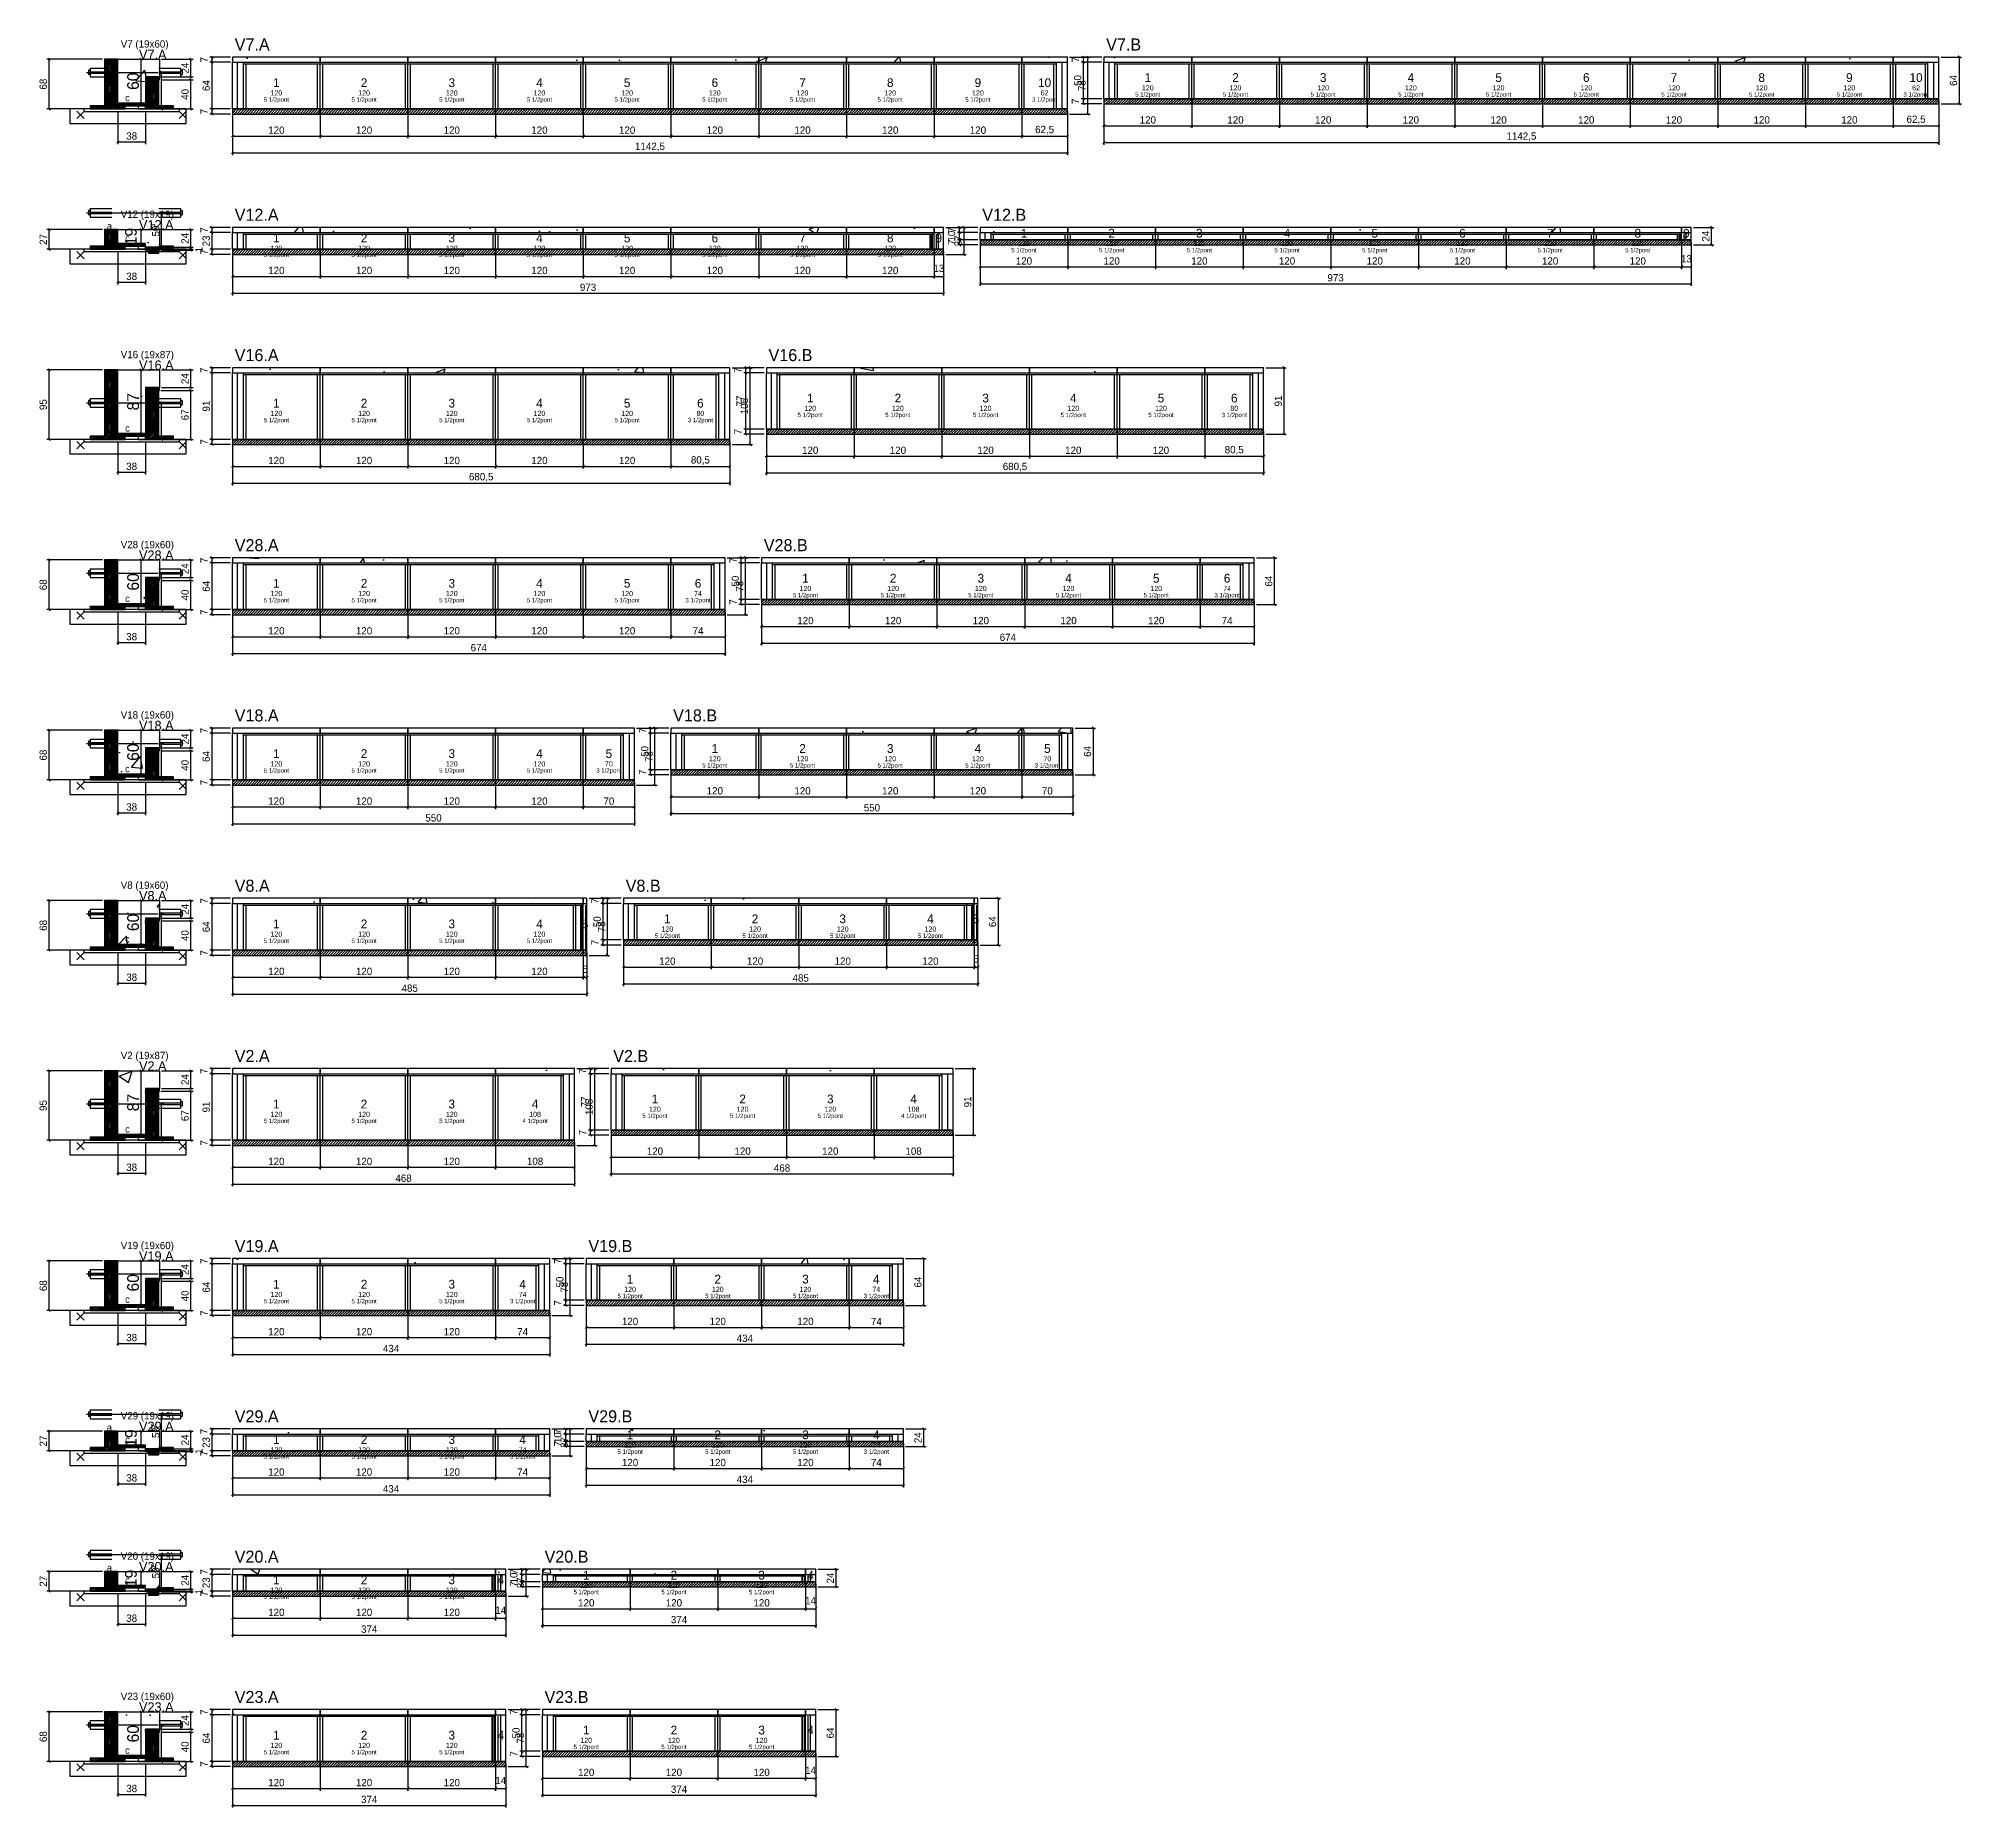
# Model space of a CAD drawing. Extents: x -69 to 3070, y -6529 to 1250.
# Drawn here: x -69 to 2563, y -3684 to -1264 of the extents above; entities that cross this region are included whole.
import ezdxf
from ezdxf.enums import TextEntityAlignment as Align

# ---------------------------------------------------------------- set-up
doc = ezdxf.new("R2010")
doc.units = 0
for name, color, linetype in [('5', 5, 'Continuous'), ('barrote', 126, 'Continuous'), ('CONCRETO', 251, 'Continuous'), ('COTA', 241, 'Continuous'), ('Cota Seção (2x)', 241, 'Continuous'), ('detalhes', 7, 'Continuous'), ('Hachura', 251, 'Continuous'), ('Madeira', 126, 'Continuous'), ('NOMENCLATURA', 7, 'Continuous'), ('Painéis', 200, 'Continuous'), ('presilha', 224, 'Continuous'), ('SARR_2.2x7', 40, 'Continuous'), ('SARR_3.5x7', 81, 'Continuous'), ('SCO-___-LAJ', 224, 'Continuous'), ('TENSOR', 224, 'Continuous'), ('texto', 7, 'Continuous'), ('Texto Seção', 7, 'Continuous')]:
    doc.layers.add(name, color=color, linetype=linetype)
doc.dimstyles.new('PAINEL', dxfattribs={"dimtxt": 10, "dimasz": 3, "dimexe": 3, "dimexo": 3, "dimgap": 3, "dimtad": 1, "dimblk": 'OBLIQUE', "dimblk1": 'OBLIQUE', "dimcen": 2.5, "dimclrd": 4, "dimclre": 4, "dimclrt": 240, "dimazin": 3, "dimtfac": 1, "dimtmove": 0, "dimatfit": 3})
doc.dimstyles.new('SECAO2X', dxfattribs={"dimtxt": 16, "dimasz": 3, "dimexe": 3, "dimexo": 3, "dimgap": 3, "dimtad": 1, "dimblk": 'OBLIQUE', "dimblk1": 'OBLIQUE', "dimcen": 2.5, "dimclrd": 4, "dimclre": 4, "dimclrt": 240, "dimazin": 3, "dimtfac": 1, "dimtmove": 0, "dimatfit": 3})

msp = doc.modelspace()

# ---------------------------------------------------------------- texts
at = {"layer": '5'}
for s, height, p in [('1', 12, (1449.5, -1317)), ('2', 12, (1569.5, -1317)), ('3', 12, (1689.5, -1317)), ('4', 12, (1809.5, -1317)), ('5', 12, (1929.5, -1317)), ('6', 12, (2049.5, -1317)), ('7', 12, (2169.5, -1317)), ('8', 12, (2289.5, -1317)), ('9', 12, (2409.5, -1317)), ('10', 12, (2500.75, -1317)), ('120', 7, (257, -1338)), ('1', 12, (257, -1324)), ('120', 7, (377, -1338)), ('2', 12, (377, -1324)), ('120', 7, (497, -1338)), ('3', 12, (497, -1324)), ('120', 7, (617, -1338)), ('4', 12, (617, -1324)), ('120', 7, (737, -1338)), ('5', 12, (737, -1324)), ('120', 7, (857, -1338)), ('6', 12, (857, -1324)), ('120', 7, (977, -1338)), ('7', 12, (977, -1324)), ('120', 7, (1097, -1338)), ('8', 12, (1097, -1324)), ('120', 7, (1217, -1338)), ('9', 12, (1217, -1324)), ('10', 12, (1308.25, -1324)), ('62', 7, (1308.25, -1338)), ('120', 7, (1449.5, -1331)), ('120', 7, (1569.5, -1331)), ('120', 7, (1689.5, -1331)), ('120', 7, (1809.5, -1331)), ('120', 7, (1929.5, -1331)), ('120', 7, (2049.5, -1331)), ('120', 7, (2169.5, -1331)), ('120', 7, (2289.5, -1331)), ('120', 7, (2409.5, -1331)), ('62', 7, (2500.75, -1331)), ('1', 12, (1280, -1530)), ('2', 12, (1400, -1530)), ('3', 12, (1520, -1530)), ('4', 12, (1640, -1530)), ('5', 12, (1760, -1530)), ('6', 12, (1880, -1530)), ('7', 12, (2000, -1530)), ('8', 12, (2120, -1530)), ('9', 12, (2186.5, -1530)), ('120', 7, (257, -1550.5)), ('1', 12, (257, -1536.5)), ('120', 7, (377, -1550.5)), ('2', 12, (377, -1536.5)), ('120', 7, (497, -1550.5)), ('3', 12, (497, -1536.5)), ('120', 7, (617, -1550.5)), ('4', 12, (617, -1536.5)), ('120', 7, (737, -1550.5)), ('5', 12, (737, -1536.5)), ('120', 7, (857, -1550.5)), ('6', 12, (857, -1536.5)), ('120', 7, (977, -1550.5)), ('7', 12, (977, -1536.5)), ('120', 7, (1097, -1550.5)), ('8', 12, (1097, -1536.5)), ('9', 12, (1163.5, -1536.5)), ('120', 7, (1280, -1544)), ('120', 7, (1400, -1544)), ('120', 7, (1520, -1544)), ('120', 7, (1640, -1544)), ('120', 7, (1760, -1544)), ('120', 7, (1880, -1544)), ('120', 7, (2000, -1544)), ('120', 7, (2120, -1544)), ('1', 12, (257, -1762.5)), ('2', 12, (377, -1762.5)), ('3', 12, (497, -1762.5)), ('4', 12, (617, -1762.5)), ('5', 12, (737, -1762.5)), ('6', 12, (837.25, -1762.5)), ('1', 12, (987.5, -1755.5)), ('2', 12, (1107.5, -1755.5)), ('3', 12, (1227.5, -1755.5)), ('4', 12, (1347.5, -1755.5)), ('5', 12, (1467.5, -1755.5)), ('6', 12, (1567.75, -1755.5)), ('120', 7, (257, -1776.5)), ('120', 7, (377, -1776.5)), ('120', 7, (497, -1776.5)), ('120', 7, (617, -1776.5)), ('120', 7, (737, -1776.5)), ('80', 7, (837.25, -1776.5)), ('120', 7, (987.5, -1769.5)), ('120', 7, (1107.5, -1769.5)), ('120', 7, (1227.5, -1769.5)), ('120', 7, (1347.5, -1769.5)), ('120', 7, (1467.5, -1769.5)), ('80', 7, (1567.75, -1769.5)), ('1', 12, (981, -2002)), ('2', 12, (1101, -2002)), ('3', 12, (1221, -2002)), ('4', 12, (1341, -2002)), ('5', 12, (1461, -2002)), ('6', 12, (1558, -2002)), ('120', 7, (257, -2023)), ('1', 12, (257, -2009)), ('120', 7, (377, -2023)), ('2', 12, (377, -2009)), ('120', 7, (497, -2023)), ('3', 12, (497, -2009)), ('120', 7, (617, -2023)), ('4', 12, (617, -2009)), ('120', 7, (737, -2023)), ('5', 12, (737, -2009)), ('74', 7, (834, -2023)), ('6', 12, (834, -2009)), ('120', 7, (981, -2016)), ('120', 7, (1101, -2016)), ('120', 7, (1221, -2016)), ('120', 7, (1341, -2016)), ('120', 7, (1461, -2016)), ('74', 7, (1558, -2016)), ('1', 12, (257, -2242)), ('2', 12, (377, -2242)), ('3', 12, (497, -2242)), ('4', 12, (617, -2242)), ('5', 12, (712, -2242)), ('1', 12, (857, -2235)), ('2', 12, (977, -2235)), ('3', 12, (1097, -2235)), ('4', 12, (1217, -2235)), ('5', 12, (1312, -2235)), ('120', 7, (257, -2256)), ('120', 7, (377, -2256)), ('120', 7, (497, -2256)), ('120', 7, (617, -2256)), ('70', 7, (712, -2256)), ('120', 7, (857, -2249)), ('120', 7, (977, -2249)), ('120', 7, (1097, -2249)), ('120', 7, (1217, -2249)), ('70', 7, (1312, -2249)), ('1', 12, (257, -2475)), ('2', 12, (377, -2475)), ('3', 12, (497, -2475)), ('4', 12, (617, -2475)), ('5', 12, (679.5, -2475)), ('1', 12, (792, -2468)), ('2', 12, (912, -2468)), ('3', 12, (1032, -2468)), ('4', 12, (1152, -2468)), ('5', 12, (1214.5, -2468)), ('120', 7, (257, -2489)), ('120', 7, (377, -2489)), ('120', 7, (497, -2489)), ('120', 7, (617, -2489)), ('120', 7, (792, -2482)), ('120', 7, (912, -2482)), ('120', 7, (1032, -2482)), ('120', 7, (1152, -2482)), ('1', 12, (775, -2714.5)), ('2', 12, (895, -2714.5)), ('3', 12, (1015, -2714.5)), ('4', 12, (1129, -2714.5)), ('120', 7, (257, -2735.5)), ('1', 12, (257, -2721.5)), ('120', 7, (377, -2735.5)), ('2', 12, (377, -2721.5)), ('120', 7, (497, -2735.5)), ('3', 12, (497, -2721.5)), ('108', 7, (611, -2735.5)), ('4', 12, (611, -2721.5)), ('120', 7, (775, -2728.5)), ('120', 7, (895, -2728.5)), ('120', 7, (1015, -2728.5)), ('108', 7, (1129, -2728.5)), ('1', 12, (257, -2968)), ('2', 12, (377, -2968)), ('3', 12, (497, -2968)), ('4', 12, (594, -2968)), ('120', 7, (741, -2975)), ('1', 12, (741, -2961)), ('120', 7, (861, -2975)), ('2', 12, (861, -2961)), ('120', 7, (981, -2975)), ('3', 12, (981, -2961)), ('74', 7, (1078, -2975)), ('4', 12, (1078, -2961)), ('120', 7, (257, -2982)), ('120', 7, (377, -2982)), ('120', 7, (497, -2982)), ('74', 7, (594, -2982)), ('1', 12, (257, -3180.5)), ('2', 12, (377, -3180.5)), ('3', 12, (497, -3180.5)), ('4', 12, (594, -3180.5)), ('1', 12, (741, -3174)), ('2', 12, (861, -3174)), ('3', 12, (981, -3174)), ('4', 12, (1078, -3174)), ('120', 7, (257, -3194.5)), ('120', 7, (377, -3194.5)), ('120', 7, (497, -3194.5)), ('74', 7, (594, -3194.5)), ('120', 7, (741, -3188)), ('120', 7, (861, -3188)), ('120', 7, (981, -3188)), ('74', 7, (1078, -3188)), ('1', 12, (257, -3372.5)), ('2', 12, (377, -3372.5)), ('3', 12, (497, -3372.5)), ('4', 12, (564, -3372.5)), ('1', 12, (681, -3366)), ('2', 12, (801, -3366)), ('3', 12, (921, -3366)), ('4', 12, (988, -3366)), ('120', 7, (257, -3386.5)), ('120', 7, (377, -3386.5)), ('120', 7, (497, -3386.5)), ('120', 7, (681, -3380)), ('120', 7, (801, -3380)), ('120', 7, (921, -3380)), ('2', 12, (377, -3585)), ('3', 12, (497, -3585)), ('1', 12, (681, -3578)), ('2', 12, (801, -3578)), ('3', 12, (921, -3578)), ('4', 12, (988, -3578)), ('120', 7, (257, -3599)), ('1', 12, (257, -3585)), ('120', 7, (377, -3599)), ('120', 7, (497, -3599)), ('4', 12, (564, -3585)), ('120', 7, (681, -3592)), ('120', 7, (801, -3592)), ('120', 7, (921, -3592))]:
    msp.add_text(s, height=height, dxfattribs=at).set_placement(p, align=Align.MIDDLE_CENTER)
at = {"layer": 'detalhes'}
for s, p in [('a', (25, -1332.7)), ('c', (50, -1349.5)), ('b', (85, -1332.7)), ('a', (25, -1524.7)), ('b', (85, -1524.7)), ('c', (50, -1541.5)), ('a', (25, -1784.7)), ('b', (85, -1784.7)), ('c', (50, -1801.5)), ('a', (25, -2017.7)), ('b', (85, -2017.7)), ('c', (50, -2034.5)), ('a', (25, -2250.7)), ('c', (50, -2267.5)), ('b', (85, -2250.7)), ('b', (85, -2483.7)), ('a', (25, -2483.7)), ('c', (50, -2500.5)), ('a', (25, -2743.7)), ('b', (85, -2743.7)), ('c', (50, -2760.5)), ('a', (25, -2976.7)), ('b', (85, -2976.7)), ('c', (50, -2993.5)), ('a', (25, -3168.7)), ('c', (50, -3185.5)), ('b', (85, -3168.7)), ('a', (25, -3360.7)), ('b', (85, -3360.7)), ('c', (50, -3377.5)), ('a', (25, -3593.7)), ('c', (50, -3610.5)), ('b', (85, -3593.7))]:
    msp.add_text(s, height=9.6, dxfattribs=at).set_placement(p)
at = {"layer": 'NOMENCLATURA'}
for s, p in [('V7.A', (200, -1280)), ('V7.B', (1392.5, -1280)), ('V12.A', (200, -1513)), ('V12.B', (1223, -1513)), ('V16.A', (200, -1705)), ('V16.B', (930.5, -1705)), ('V28.A', (200, -1965)), ('V28.B', (924, -1965)), ('V18.A', (200, -2198)), ('V18.B', (800, -2198)), ('V8.A', (200, -2431)), ('V8.B', (735, -2431)), ('V2.A', (200, -2664)), ('V2.B', (718, -2664)), ('V19.A', (200, -2924)), ('V19.B', (684, -2924)), ('V29.A', (200, -3157)), ('V29.B', (684, -3157)), ('V20.A', (200, -3349)), ('V20.B', (624, -3349)), ('V23.A', (200, -3541)), ('V23.B', (624, -3541))]:
    msp.add_text(s, height=16.5, dxfattribs=at).set_placement(p)
at = {"layer": 'texto', "char_height": 6, "attachment_point": 5}
for s, insert in [('5 1/2pont', (1449.5, -1341)), ('5 1/2pont', (1569.5, -1341)), ('5 1/2pont', (1689.5, -1341)), ('5 1/2pont', (1809.5, -1341)), ('5 1/2pont', (1929.5, -1341)), ('5 1/2pont', (2049.5, -1341)), ('5 1/2pont', (2169.5, -1341)), ('5 1/2pont', (2289.5, -1341)), ('5 1/2pont', (2409.5, -1341)), ('3 1/2pont', (2500.75, -1341)), ('5 1/2pont', (257, -1348)), ('5 1/2pont', (377, -1348)), ('5 1/2pont', (497, -1348)), ('5 1/2pont', (617, -1348)), ('5 1/2pont', (737, -1348)), ('5 1/2pont', (857, -1348)), ('5 1/2pont', (977, -1348)), ('5 1/2pont', (1097, -1348)), ('5 1/2pont', (1217, -1348)), ('3 1/2pont', (1308.25, -1348)), ('5 1/2pont', (1280, -1554)), ('5 1/2pont', (1400, -1554)), ('5 1/2pont', (1520, -1554)), ('5 1/2pont', (1640, -1554)), ('5 1/2pont', (1760, -1554)), ('5 1/2pont', (1880, -1554)), ('5 1/2pont', (2000, -1554)), ('5 1/2pont', (2120, -1554)), ('5 1/2pont', (257, -1560.5)), ('5 1/2pont', (377, -1560.5)), ('5 1/2pont', (497, -1560.5)), ('5 1/2pont', (617, -1560.5)), ('5 1/2pont', (737, -1560.5)), ('5 1/2pont', (857, -1560.5)), ('5 1/2pont', (977, -1560.5)), ('5 1/2pont', (1097, -1560.5)), ('5 1/2pont', (257, -1786.5)), ('5 1/2pont', (377, -1786.5)), ('5 1/2pont', (497, -1786.5)), ('5 1/2pont', (617, -1786.5)), ('5 1/2pont', (737, -1786.5)), ('3 1/2pont', (837.25, -1786.5)), ('5 1/2pont', (987.5, -1779.5)), ('5 1/2pont', (1107.5, -1779.5)), ('5 1/2pont', (1227.5, -1779.5)), ('5 1/2pont', (1347.5, -1779.5)), ('5 1/2pont', (1467.5, -1779.5)), ('3 1/2pont', (1567.75, -1779.5)), ('5 1/2pont', (981, -2026)), ('5 1/2pont', (1101, -2026)), ('5 1/2pont', (1221, -2026)), ('5 1/2pont', (1341, -2026)), ('5 1/2pont', (1461, -2026)), ('3 1/2pont', (1558, -2026)), ('5 1/2pont', (257, -2033)), ('5 1/2pont', (377, -2033)), ('5 1/2pont', (497, -2033)), ('5 1/2pont', (617, -2033)), ('5 1/2pont', (737, -2033)), ('3 1/2pont', (834, -2033)), ('5 1/2pont', (257, -2266)), ('5 1/2pont', (377, -2266)), ('5 1/2pont', (497, -2266)), ('5 1/2pont', (617, -2266)), ('3 1/2pont', (712, -2266)), ('5 1/2pont', (857, -2259)), ('5 1/2pont', (977, -2259)), ('5 1/2pont', (1097, -2259)), ('5 1/2pont', (1217, -2259)), ('3 1/2pont', (1312, -2259)), ('5 1/2pont', (257, -2499)), ('5 1/2pont', (377, -2499)), ('5 1/2pont', (497, -2499)), ('5 1/2pont', (617, -2499)), ('5 1/2pont', (792, -2492)), ('5 1/2pont', (912, -2492)), ('5 1/2pont', (1032, -2492)), ('5 1/2pont', (1152, -2492)), ('5 1/2pont', (775, -2738.5)), ('5 1/2pont', (895, -2738.5)), ('5 1/2pont', (1015, -2738.5)), ('4 1/2pont', (1129, -2738.5)), ('5 1/2pont', (257, -2745.5)), ('5 1/2pont', (377, -2745.5)), ('5 1/2pont', (497, -2745.5)), ('4 1/2pont', (611, -2745.5)), ('5 1/2pont', (257, -2992)), ('5 1/2pont', (377, -2992)), ('5 1/2pont', (497, -2992)), ('3 1/2pont', (594, -2992)), ('5 1/2pont', (741, -2985)), ('5 1/2pont', (861, -2985)), ('5 1/2pont', (981, -2985)), ('3 1/2pont', (1078, -2985)), ('5 1/2pont', (257, -3204.5)), ('5 1/2pont', (377, -3204.5)), ('5 1/2pont', (497, -3204.5)), ('3 1/2pont', (594, -3204.5)), ('5 1/2pont', (741, -3198)), ('5 1/2pont', (861, -3198)), ('5 1/2pont', (981, -3198)), ('3 1/2pont', (1078, -3198)), ('5 1/2pont', (257, -3396.5)), ('5 1/2pont', (377, -3396.5)), ('5 1/2pont', (497, -3396.5)), ('5 1/2pont', (681, -3390)), ('5 1/2pont', (801, -3390)), ('5 1/2pont', (921, -3390)), ('5 1/2pont', (257, -3609)), ('5 1/2pont', (377, -3609)), ('5 1/2pont', (497, -3609)), ('5 1/2pont', (681, -3602)), ('5 1/2pont', (801, -3602)), ('5 1/2pont', (921, -3602))]:
    msp.add_mtext(s, dxfattribs=dict(at, insert=insert))
at = {"layer": 'Texto Seção'}
for s, height, p in [('V7 (19x60)', 10, (44, -1276)), ('V7.A', 13, (69, -1292)), ('V12 (19x19)', 10, (44, -1509)), ('V12.A', 13, (69, -1525)), ('V16 (19x87)', 10, (44, -1701)), ('V16.A', 13, (69, -1717)), ('V28 (19x60)', 10, (44, -1961)), ('V28.A', 13, (69, -1977)), ('V18 (19x60)', 10, (44, -2194)), ('V18.A', 13, (69, -2210)), ('V8 (19x60)', 10, (44, -2427)), ('V8.A', 13, (69, -2443)), ('V2 (19x87)', 10, (44, -2660)), ('V2.A', 13, (69, -2676)), ('V19 (19x60)', 10, (44, -2920)), ('V19.A', 13, (69, -2936)), ('V29 (19x19)', 10, (44, -3153)), ('V29.A', 13, (69, -3169)), ('V20 (19x19)', 10, (44, -3345)), ('V20.A', 13, (69, -3361)), ('V23 (19x60)', 10, (44, -3537)), ('V23.A', 13, (69, -3553))]:
    msp.add_text(s, height=height, dxfattribs=at).set_placement(p)

# ---------------------------------------------------------------- blocks, each defined once
blk = doc.blocks.new('_OBLIQUE')
at = {"color": 0, "linetype": 'BYBLOCK'}
blk.add_line((-0.5, -0.5), (0.5, 0.5), dxfattribs=at)

# ---------------------------------------------------------------- dimensions: what is measured, and where the dimension line sits
at = {"layer": 'COTA'}
for base, p1, p2 in [((169, -1296), (197, -1296), (197, -1289)), ((1367.5, -1367), (1339.5, -1367), (1339.5, -1289)), ((1361.5, -1296), (1389.5, -1296), (1389.5, -1289)), ((2560, -1353), (2532, -1353), (2532, -1289)), ((-54, -1360), (2, -1360), (22, -1292)), ((100, -1360), (96, -1360), (96, -1310)), ((140, -1316), (97, -1316), (97, -1292)), ((169, -1360), (197, -1360), (197, -1296)), ((1361.5, -1346), (1389.5, -1346), (1389.5, -1296)), ((140, -1360), (96, -1360), (96, -1320)), ((169, -1367), (197, -1367), (197, -1360)), ((1361.5, -1353), (1389.5, -1353), (1389.5, -1346)), ((-54, -1552), (2, -1552), (22, -1525)), ((100, -1552), (96, -1552), (96, -1502)), ((140, -1549), (97, -1549), (97, -1525)), ((169, -1529), (197, -1529), (197, -1522)), ((1198, -1559), (1170, -1559), (1170, -1522)), ((1192, -1529), (1220, -1529), (1220, -1522)), ((2221, -1546), (2193, -1546), (2193, -1522)), ((140, -1552), (96, -1552), (96, -1553)), ((169, -1559), (197, -1559), (197, -1552)), ((169, -1552), (197, -1552), (197, -1529)), ((1192, -1539), (1220, -1539), (1220, -1529)), ((1192, -1546), (1220, -1546), (1220, -1539)), ((-54, -1812), (2, -1812), (22, -1717)), ((140, -1741), (97, -1741), (97, -1717)), ((169, -1721), (197, -1721), (197, -1714)), ((169, -1812), (197, -1812), (197, -1721)), ((905.5, -1819), (877.5, -1819), (877.5, -1714)), ((899.5, -1721), (927.5, -1721), (927.5, -1714)), ((899.5, -1798), (927.5, -1798), (927.5, -1721)), ((1636, -1805), (1608, -1805), (1608, -1714)), ((100, -1812), (96, -1812), (96, -1762)), ((140, -1812), (96, -1812), (96, -1745)), ((169, -1819), (197, -1819), (197, -1812)), ((899.5, -1805), (927.5, -1805), (927.5, -1798)), ((169, -1981), (197, -1981), (197, -1974)), ((899, -2052), (871, -2052), (871, -1974)), ((893, -1981), (921, -1981), (921, -1974)), ((1623, -2038), (1595, -2038), (1595, -1974)), ((-54, -2045), (2, -2045), (22, -1977)), ((100, -2045), (96, -2045), (96, -1995)), ((140, -2001), (97, -2001), (97, -1977)), ((169, -2045), (197, -2045), (197, -1981)), ((893, -2031), (921, -2031), (921, -1981)), ((140, -2045), (96, -2045), (96, -2005)), ((169, -2052), (197, -2052), (197, -2045)), ((893, -2038), (921, -2038), (921, -2031)), ((-54, -2278), (2, -2278), (22, -2210)), ((140, -2234), (97, -2234), (97, -2210)), ((169, -2214), (197, -2214), (197, -2207)), ((775, -2285), (747, -2285), (747, -2207)), ((769, -2214), (797, -2214), (797, -2207)), ((1375, -2271), (1347, -2271), (1347, -2207)), ((100, -2278), (96, -2278), (96, -2228)), ((140, -2278), (96, -2278), (96, -2238)), ((169, -2278), (197, -2278), (197, -2214)), ((769, -2264), (797, -2264), (797, -2214)), ((769, -2271), (797, -2271), (797, -2264)), ((169, -2285), (197, -2285), (197, -2278)), ((-54, -2511), (2, -2511), (22, -2443)), ((140, -2467), (97, -2467), (97, -2443)), ((169, -2447), (197, -2447), (197, -2440)), ((169, -2511), (197, -2511), (197, -2447)), ((710, -2518), (682, -2518), (682, -2440)), ((704, -2447), (732, -2447), (732, -2440)), ((704, -2497), (732, -2497), (732, -2447)), ((1245, -2504), (1217, -2504), (1217, -2440)), ((100, -2511), (96, -2511), (96, -2461)), ((140, -2511), (96, -2511), (96, -2471)), ((704, -2504), (732, -2504), (732, -2497)), ((169, -2518), (197, -2518), (197, -2511)), ((-54, -2771), (2, -2771), (22, -2676)), ((140, -2700), (97, -2700), (97, -2676)), ((169, -2680), (197, -2680), (197, -2673)), ((169, -2771), (197, -2771), (197, -2680)), ((693, -2778), (665, -2778), (665, -2673)), ((687, -2680), (715, -2680), (715, -2673)), ((687, -2757), (715, -2757), (715, -2680)), ((1211, -2764), (1183, -2764), (1183, -2673)), ((140, -2771), (96, -2771), (96, -2704)), ((100, -2771), (96, -2771), (96, -2721)), ((687, -2764), (715, -2764), (715, -2757)), ((169, -2778), (197, -2778), (197, -2771)), ((-54, -3004), (2, -3004), (22, -2936)), ((140, -2960), (97, -2960), (97, -2936)), ((169, -2940), (197, -2940), (197, -2933)), ((169, -3004), (197, -3004), (197, -2940)), ((659, -3011), (631, -3011), (631, -2933)), ((653, -2940), (681, -2940), (681, -2933)), ((653, -2990), (681, -2990), (681, -2940)), ((1143, -2997), (1115, -2997), (1115, -2933)), ((100, -3004), (96, -3004), (96, -2954)), ((140, -3004), (96, -3004), (96, -2964)), ((653, -2997), (681, -2997), (681, -2990)), ((169, -3011), (197, -3011), (197, -3004)), ((100, -3196), (96, -3196), (96, -3146)), ((-54, -3196), (2, -3196), (22, -3169)), ((140, -3193), (97, -3193), (97, -3169)), ((169, -3173), (197, -3173), (197, -3166)), ((169, -3196), (197, -3196), (197, -3173)), ((659, -3203), (631, -3203), (631, -3166)), ((653, -3173), (681, -3173), (681, -3166)), ((653, -3183), (681, -3183), (681, -3173)), ((653, -3190), (681, -3190), (681, -3183)), ((1143, -3190), (1115, -3190), (1115, -3166)), ((140, -3196), (96, -3196), (96, -3197)), ((169, -3203), (197, -3203), (197, -3196)), ((100, -3388), (96, -3388), (96, -3338)), ((-54, -3388), (2, -3388), (22, -3361)), ((140, -3385), (97, -3385), (97, -3361)), ((169, -3365), (197, -3365), (197, -3358)), ((169, -3388), (197, -3388), (197, -3365)), ((599, -3395), (571, -3395), (571, -3358)), ((593, -3365), (621, -3365), (621, -3358)), ((593, -3375), (621, -3375), (621, -3365)), ((1023, -3382), (995, -3382), (995, -3358)), ((140, -3388), (96, -3388), (96, -3389)), ((169, -3395), (197, -3395), (197, -3388)), ((593, -3382), (621, -3382), (621, -3375)), ((-54, -3621), (2, -3621), (22, -3553)), ((140, -3577), (97, -3577), (97, -3553)), ((169, -3557), (197, -3557), (197, -3550)), ((599, -3628), (571, -3628), (571, -3550)), ((593, -3557), (621, -3557), (621, -3550)), ((1023, -3614), (995, -3614), (995, -3550)), ((100, -3621), (96, -3621), (96, -3571)), ((169, -3621), (197, -3621), (197, -3557)), ((593, -3607), (621, -3607), (621, -3557)), ((140, -3621), (96, -3621), (96, -3581)), ((169, -3628), (197, -3628), (197, -3621)), ((593, -3614), (621, -3614), (621, -3607))]:
    msp.add_linear_dim(base=base, p1=p1, p2=p2, angle=90, dimstyle='PAINEL', dxfattribs=at).render()
for base, p1, p2 in [((40, -1405), (40, -1360), (78, -1360)), ((197, -1397), (197, -1360), (317, -1360)), ((197, -1420), (197, -1360), (1339.5, -1360)), ((317, -1397), (317, -1360), (437, -1360)), ((437, -1397), (437, -1360), (557, -1360)), ((557, -1397), (557, -1360), (677, -1360)), ((677, -1397), (677, -1360), (797, -1360)), ((797, -1397), (797, -1360), (917, -1360)), ((917, -1397), (917, -1360), (1037, -1360)), ((1037, -1397), (1037, -1360), (1157, -1360)), ((1157, -1397), (1157, -1360), (1277, -1360)), ((1277, -1397), (1277, -1360), (1339.5, -1360)), ((1389.5, -1383), (1389.5, -1346), (1509.5, -1346)), ((1389.5, -1406), (1389.5, -1346), (2532, -1346)), ((1509.5, -1383), (1509.5, -1346), (1629.5, -1346)), ((1629.5, -1383), (1629.5, -1346), (1749.5, -1346)), ((1749.5, -1383), (1749.5, -1346), (1869.5, -1346)), ((1869.5, -1383), (1869.5, -1346), (1989.5, -1346)), ((1989.5, -1383), (1989.5, -1346), (2109.5, -1346)), ((2109.5, -1383), (2109.5, -1346), (2229.5, -1346)), ((2229.5, -1383), (2229.5, -1346), (2349.5, -1346)), ((2349.5, -1383), (2349.5, -1346), (2469.5, -1346)), ((2469.5, -1383), (2469.5, -1346), (2532, -1346)), ((40, -1597), (40, -1552), (78, -1552)), ((197, -1589), (197, -1552), (317, -1552)), ((197, -1612), (197, -1552), (1170, -1552)), ((317, -1589), (317, -1552), (437, -1552)), ((437, -1589), (437, -1552), (557, -1552)), ((557, -1589), (557, -1552), (677, -1552)), ((677, -1589), (677, -1552), (797, -1552)), ((797, -1589), (797, -1552), (917, -1552)), ((917, -1589), (917, -1552), (1037, -1552)), ((1037, -1589), (1037, -1552), (1157, -1552)), ((1157, -1589), (1157, -1552), (1170, -1552)), ((1220, -1576), (1220, -1539), (1340, -1539)), ((1220, -1599), (1220, -1539), (2193, -1539)), ((1340, -1576), (1340, -1539), (1460, -1539)), ((1460, -1576), (1460, -1539), (1580, -1539)), ((1580, -1576), (1580, -1539), (1700, -1539)), ((1700, -1576), (1700, -1539), (1820, -1539)), ((1820, -1576), (1820, -1539), (1940, -1539)), ((1940, -1576), (1940, -1539), (2060, -1539)), ((2060, -1576), (2060, -1539), (2180, -1539)), ((2180, -1576), (2180, -1539), (2193, -1539)), ((40, -1857), (40, -1812), (78, -1812)), ((197, -1849), (197, -1812), (317, -1812)), ((197, -1872), (197, -1812), (877.5, -1812)), ((317, -1849), (317, -1812), (437, -1812)), ((437, -1849), (437, -1812), (557, -1812)), ((557, -1849), (557, -1812), (677, -1812)), ((677, -1849), (677, -1812), (797, -1812)), ((797, -1849), (797, -1812), (877.5, -1812)), ((927.5, -1835), (927.5, -1798), (1047.5, -1798)), ((927.5, -1858), (927.5, -1798), (1608, -1798)), ((1047.5, -1835), (1047.5, -1798), (1167.5, -1798)), ((1167.5, -1835), (1167.5, -1798), (1287.5, -1798)), ((1287.5, -1835), (1287.5, -1798), (1407.5, -1798)), ((1407.5, -1835), (1407.5, -1798), (1527.5, -1798)), ((1527.5, -1835), (1527.5, -1798), (1608, -1798)), ((40, -2090), (40, -2045), (78, -2045)), ((197, -2082), (197, -2045), (317, -2045)), ((197, -2105), (197, -2045), (871, -2045)), ((317, -2082), (317, -2045), (437, -2045)), ((437, -2082), (437, -2045), (557, -2045)), ((557, -2082), (557, -2045), (677, -2045)), ((677, -2082), (677, -2045), (797, -2045)), ((797, -2082), (797, -2045), (871, -2045)), ((921, -2068), (921, -2031), (1041, -2031)), ((921, -2091), (921, -2031), (1595, -2031)), ((1041, -2068), (1041, -2031), (1161, -2031)), ((1161, -2068), (1161, -2031), (1281, -2031)), ((1281, -2068), (1281, -2031), (1401, -2031)), ((1401, -2068), (1401, -2031), (1521, -2031)), ((1521, -2068), (1521, -2031), (1595, -2031)), ((40, -2323), (40, -2278), (78, -2278)), ((197, -2315), (197, -2278), (317, -2278)), ((197, -2338), (197, -2278), (747, -2278)), ((317, -2315), (317, -2278), (437, -2278)), ((437, -2315), (437, -2278), (557, -2278)), ((557, -2315), (557, -2278), (677, -2278)), ((677, -2315), (677, -2278), (747, -2278)), ((797, -2301), (797, -2264), (917, -2264)), ((797, -2324), (797, -2264), (1347, -2264)), ((917, -2301), (917, -2264), (1037, -2264)), ((1037, -2301), (1037, -2264), (1157, -2264)), ((1157, -2301), (1157, -2264), (1277, -2264)), ((1277, -2301), (1277, -2264), (1347, -2264)), ((732, -2534), (732, -2497), (852, -2497)), ((732, -2557), (732, -2497), (1217, -2497)), ((852, -2534), (852, -2497), (972, -2497)), ((972, -2534), (972, -2497), (1092, -2497)), ((1092, -2534), (1092, -2497), (1212, -2497)), ((1212, -2534), (1212, -2497), (1217, -2497)), ((40, -2556), (40, -2511), (78, -2511)), ((197, -2548), (197, -2511), (317, -2511)), ((197, -2571), (197, -2511), (682, -2511)), ((317, -2548), (317, -2511), (437, -2511)), ((437, -2548), (437, -2511), (557, -2511)), ((557, -2548), (557, -2511), (677, -2511)), ((677, -2548), (677, -2511), (682, -2511)), ((715, -2794), (715, -2757), (835, -2757)), ((715, -2817), (715, -2757), (1183, -2757)), ((835, -2794), (835, -2757), (955, -2757)), ((955, -2794), (955, -2757), (1075, -2757)), ((1075, -2794), (1075, -2757), (1183, -2757)), ((40, -2816), (40, -2771), (78, -2771)), ((197, -2808), (197, -2771), (317, -2771)), ((197, -2831), (197, -2771), (665, -2771)), ((317, -2808), (317, -2771), (437, -2771)), ((437, -2808), (437, -2771), (557, -2771)), ((557, -2808), (557, -2771), (665, -2771)), ((681, -3027), (681, -2990), (801, -2990)), ((681, -3050), (681, -2990), (1115, -2990)), ((801, -3027), (801, -2990), (921, -2990)), ((921, -3027), (921, -2990), (1041, -2990)), ((1041, -3027), (1041, -2990), (1115, -2990)), ((40, -3049), (40, -3004), (78, -3004)), ((197, -3041), (197, -3004), (317, -3004)), ((197, -3064), (197, -3004), (631, -3004)), ((317, -3041), (317, -3004), (437, -3004)), ((437, -3041), (437, -3004), (557, -3004)), ((557, -3041), (557, -3004), (631, -3004)), ((681, -3220), (681, -3183), (801, -3183)), ((681, -3243), (681, -3183), (1115, -3183)), ((801, -3220), (801, -3183), (921, -3183)), ((921, -3220), (921, -3183), (1041, -3183)), ((1041, -3220), (1041, -3183), (1115, -3183)), ((40, -3241), (40, -3196), (78, -3196)), ((197, -3233), (197, -3196), (317, -3196)), ((197, -3256), (197, -3196), (631, -3196)), ((317, -3233), (317, -3196), (437, -3196)), ((437, -3233), (437, -3196), (557, -3196)), ((557, -3233), (557, -3196), (631, -3196)), ((40, -3433), (40, -3388), (78, -3388)), ((197, -3425), (197, -3388), (317, -3388)), ((197, -3448), (197, -3388), (571, -3388)), ((317, -3425), (317, -3388), (437, -3388)), ((437, -3425), (437, -3388), (557, -3388)), ((557, -3425), (557, -3388), (571, -3388)), ((621, -3412), (621, -3375), (741, -3375)), ((621, -3435), (621, -3375), (995, -3375)), ((741, -3412), (741, -3375), (861, -3375)), ((861, -3412), (861, -3375), (981, -3375)), ((981, -3412), (981, -3375), (995, -3375)), ((40, -3666), (40, -3621), (78, -3621)), ((197, -3658), (197, -3621), (317, -3621)), ((197, -3681), (197, -3621), (571, -3621)), ((317, -3658), (317, -3621), (437, -3621)), ((437, -3658), (437, -3621), (557, -3621)), ((557, -3658), (557, -3621), (571, -3621)), ((621, -3644), (621, -3607), (741, -3607)), ((621, -3667), (621, -3607), (995, -3607)), ((741, -3644), (741, -3607), (861, -3607)), ((861, -3644), (861, -3607), (981, -3607)), ((981, -3644), (981, -3607), (995, -3607))]:
    msp.add_linear_dim(base=base, p1=p1, p2=p2, dimstyle='PAINEL', dxfattribs=at).render()
at = {"layer": 'Cota Seção (2x)'}
for base, p1, p2 in [((72, -1352), (40, -1352), (40, -1292)), ((72, -1544), (40, -1544), (40, -1525)), ((72, -1804), (40, -1804), (40, -1717)), ((72, -2037), (40, -2037), (40, -1977)), ((72, -2270), (40, -2270), (40, -2210)), ((72, -2503), (40, -2503), (40, -2443)), ((72, -2763), (40, -2763), (40, -2676)), ((72, -2996), (40, -2996), (40, -2936)), ((72, -3188), (40, -3188), (40, -3169)), ((72, -3380), (40, -3380), (40, -3361)), ((72, -3613), (40, -3613), (40, -3553))]:
    msp.add_linear_dim(base=base, p1=p1, p2=p2, angle=90, dimstyle='SECAO2X', dxfattribs=at).render()

# ---------------------------------------------------------------- hatches: boundary and pattern name
at = {"layer": 'Hachura'}
h = msp.add_hatch(dxfattribs=at)
h.set_pattern_fill('AR-CONC', scale=0.8)
h.paths.add_polyline_path([(197, -1296), (317, -1296), (317, -1289), (197, -1289)])
h = msp.add_hatch(dxfattribs=at)
h.set_pattern_fill('AR-CONC', scale=0.8)
h.paths.add_polyline_path([(317, -1296), (437, -1296), (437, -1289), (317, -1289)])
h = msp.add_hatch(dxfattribs=at)
h.set_pattern_fill('AR-CONC', scale=0.8)
h.paths.add_polyline_path([(437, -1296), (557, -1296), (557, -1289), (437, -1289)])
h = msp.add_hatch(dxfattribs=at)
h.set_pattern_fill('AR-CONC', scale=0.8)
h.paths.add_polyline_path([(557, -1296), (677, -1296), (677, -1289), (557, -1289)])
h = msp.add_hatch(dxfattribs=at)
h.set_pattern_fill('AR-CONC', scale=0.8)
h.paths.add_polyline_path([(677, -1296), (797, -1296), (797, -1289), (677, -1289)])
h = msp.add_hatch(dxfattribs=at)
h.set_pattern_fill('AR-CONC', scale=0.8)
h.paths.add_polyline_path([(797, -1296), (917, -1296), (917, -1289), (797, -1289)])
h = msp.add_hatch(dxfattribs=at)
h.set_pattern_fill('AR-CONC', scale=0.8)
h.paths.add_polyline_path([(917, -1296), (1037, -1296), (1037, -1289), (917, -1289)])
h = msp.add_hatch(dxfattribs=at)
h.set_pattern_fill('AR-CONC', scale=0.8)
h.paths.add_polyline_path([(1037, -1296), (1157, -1296), (1157, -1289), (1037, -1289)])
h = msp.add_hatch(dxfattribs=at)
h.set_pattern_fill('AR-CONC', scale=0.8)
h.paths.add_polyline_path([(1157, -1296), (1277, -1296), (1277, -1289), (1157, -1289)])
h = msp.add_hatch(dxfattribs=at)
h.set_pattern_fill('AR-CONC', scale=0.8)
h.paths.add_polyline_path([(1277, -1296), (1339.5, -1296), (1339.5, -1289), (1277, -1289)])
h = msp.add_hatch(dxfattribs=at)
h.set_pattern_fill('AR-CONC', scale=0.8)
h.paths.add_polyline_path([(1389.5, -1296), (1509.5, -1296), (1509.5, -1289), (1389.5, -1289)])
h = msp.add_hatch(dxfattribs=at)
h.set_pattern_fill('AR-CONC', scale=0.8)
h.paths.add_polyline_path([(1509.5, -1296), (1629.5, -1296), (1629.5, -1289), (1509.5, -1289)])
h = msp.add_hatch(dxfattribs=at)
h.set_pattern_fill('AR-CONC', scale=0.8)
h.paths.add_polyline_path([(1629.5, -1296), (1749.5, -1296), (1749.5, -1289), (1629.5, -1289)])
h = msp.add_hatch(dxfattribs=at)
h.set_pattern_fill('AR-CONC', scale=0.8)
h.paths.add_polyline_path([(1749.5, -1296), (1869.5, -1296), (1869.5, -1289), (1749.5, -1289)])
h = msp.add_hatch(dxfattribs=at)
h.set_pattern_fill('AR-CONC', scale=0.8)
h.paths.add_polyline_path([(1869.5, -1296), (1989.5, -1296), (1989.5, -1289), (1869.5, -1289)])
h = msp.add_hatch(dxfattribs=at)
h.set_pattern_fill('AR-CONC', scale=0.8)
h.paths.add_polyline_path([(1989.5, -1296), (2109.5, -1296), (2109.5, -1289), (1989.5, -1289)])
h = msp.add_hatch(dxfattribs=at)
h.set_pattern_fill('AR-CONC', scale=0.8)
h.paths.add_polyline_path([(2109.5, -1296), (2229.5, -1296), (2229.5, -1289), (2109.5, -1289)])
h = msp.add_hatch(dxfattribs=at)
h.set_pattern_fill('AR-CONC', scale=0.8)
h.paths.add_polyline_path([(2229.5, -1296), (2349.5, -1296), (2349.5, -1289), (2229.5, -1289)])
h = msp.add_hatch(dxfattribs=at)
h.set_pattern_fill('AR-CONC', scale=0.8)
h.paths.add_polyline_path([(2349.5, -1296), (2469.5, -1296), (2469.5, -1289), (2349.5, -1289)])
h = msp.add_hatch(dxfattribs=at)
h.set_pattern_fill('AR-CONC', scale=0.8)
h.paths.add_polyline_path([(2469.5, -1296), (2532, -1296), (2532, -1289), (2469.5, -1289)])
h = msp.add_hatch(dxfattribs=at)
h.set_pattern_fill('ANSI31', scale=0.5)
h.paths.add_polyline_path([(22, -1360), (36, -1360), (36, -1292), (22, -1292)])
h = msp.add_hatch(dxfattribs=at)
h.set_pattern_fill('ANSI31', scale=0.5)
h.paths.add_polyline_path([(22, -1296.4), (36, -1296.4), (36, -1292), (22, -1292)])
h = msp.add_hatch(dxfattribs=at)
h.set_pattern_fill('SOLID')
h.paths.add_polyline_path([(36, -1360), (40, -1360), (40, -1292), (36, -1292)])
h = msp.add_hatch(dxfattribs=at)
h.set_pattern_fill('AR-CONC')
h.paths.add_polyline_path([(40, -1352), (40, -1292), (97, -1292), (97, -1316), (78, -1316), (78, -1352)])
h = msp.add_hatch(dxfattribs=at)
h.set_pattern_fill('SOLID')
h.paths.add_polyline_path([(78, -1320), (97, -1320), (97, -1316), (78, -1316)])
h = msp.add_hatch(dxfattribs=at)
h.set_pattern_fill('SOLID')
h.paths.add_polyline_path([(78, -1360), (82, -1360), (82, -1320), (78, -1320)])
h = msp.add_hatch(dxfattribs=at)
h.set_pattern_fill('ANSI31', scale=0.5)
h.paths.add_polyline_path([(82, -1360), (96, -1360), (96, -1320), (82, -1320)])
h = msp.add_hatch(dxfattribs=at)
h.set_pattern_fill('ANSI31', scale=0.5)
h.paths.add_polyline_path([(82, -1324.4), (96, -1324.4), (96, -1320), (82, -1320)])
h = msp.add_hatch(dxfattribs=at)
h.set_pattern_fill('ANSI31', scale=0.5)
h.paths.add_polyline_path([(2, -1360), (22, -1360), (22, -1355.6), (2, -1355.6)])
h = msp.add_hatch(dxfattribs=at)
h.set_pattern_fill('SOLID')
h.paths.add_polyline_path([(40, -1355.6), (78, -1355.6), (78, -1352), (40, -1352)])
h = msp.add_hatch(dxfattribs=at)
h.set_pattern_fill('ANSI31', scale=0.5)
h.paths.add_polyline_path([(40, -1360), (50, -1360), (50, -1355.6), (40, -1355.6)])
h = msp.add_hatch(dxfattribs=at)
h.set_pattern_fill('ANSI31', scale=0.5)
h.paths.add_polyline_path([(96, -1360), (116, -1360), (116, -1355.6), (96, -1355.6)])
h = msp.add_hatch(dxfattribs=at)
h.set_pattern_fill('ANSI31', scale=0.8)
h.paths.add_polyline_path([(197, -1367), (317, -1367), (317, -1360), (197, -1360)])
h = msp.add_hatch(dxfattribs=at)
h.set_pattern_fill('ANSI31', scale=0.8)
h.paths.add_polyline_path([(317, -1367), (437, -1367), (437, -1360), (317, -1360)])
h = msp.add_hatch(dxfattribs=at)
h.set_pattern_fill('ANSI31', scale=0.8)
h.paths.add_polyline_path([(437, -1367), (557, -1367), (557, -1360), (437, -1360)])
h = msp.add_hatch(dxfattribs=at)
h.set_pattern_fill('ANSI31', scale=0.8)
h.paths.add_polyline_path([(557, -1367), (677, -1367), (677, -1360), (557, -1360)])
h = msp.add_hatch(dxfattribs=at)
h.set_pattern_fill('ANSI31', scale=0.8)
h.paths.add_polyline_path([(677, -1367), (797, -1367), (797, -1360), (677, -1360)])
h = msp.add_hatch(dxfattribs=at)
h.set_pattern_fill('ANSI31', scale=0.8)
h.paths.add_polyline_path([(797, -1367), (917, -1367), (917, -1360), (797, -1360)])
h = msp.add_hatch(dxfattribs=at)
h.set_pattern_fill('ANSI31', scale=0.8)
h.paths.add_polyline_path([(917, -1367), (1037, -1367), (1037, -1360), (917, -1360)])
h = msp.add_hatch(dxfattribs=at)
h.set_pattern_fill('ANSI31', scale=0.8)
h.paths.add_polyline_path([(1037, -1367), (1157, -1367), (1157, -1360), (1037, -1360)])
h = msp.add_hatch(dxfattribs=at)
h.set_pattern_fill('ANSI31', scale=0.8)
h.paths.add_polyline_path([(1157, -1367), (1277, -1367), (1277, -1360), (1157, -1360)])
h = msp.add_hatch(dxfattribs=at)
h.set_pattern_fill('ANSI31', scale=0.8)
h.paths.add_polyline_path([(1277, -1367), (1339.5, -1367), (1339.5, -1360), (1277, -1360)])
h = msp.add_hatch(dxfattribs=at)
h.set_pattern_fill('ANSI31', scale=0.8)
h.paths.add_polyline_path([(1389.5, -1353), (1509.5, -1353), (1509.5, -1346), (1389.5, -1346)])
h = msp.add_hatch(dxfattribs=at)
h.set_pattern_fill('ANSI31', scale=0.8)
h.paths.add_polyline_path([(1509.5, -1353), (1629.5, -1353), (1629.5, -1346), (1509.5, -1346)])
h = msp.add_hatch(dxfattribs=at)
h.set_pattern_fill('ANSI31', scale=0.8)
h.paths.add_polyline_path([(1629.5, -1353), (1749.5, -1353), (1749.5, -1346), (1629.5, -1346)])
h = msp.add_hatch(dxfattribs=at)
h.set_pattern_fill('ANSI31', scale=0.8)
h.paths.add_polyline_path([(1749.5, -1353), (1869.5, -1353), (1869.5, -1346), (1749.5, -1346)])
h = msp.add_hatch(dxfattribs=at)
h.set_pattern_fill('ANSI31', scale=0.8)
h.paths.add_polyline_path([(1869.5, -1353), (1989.5, -1353), (1989.5, -1346), (1869.5, -1346)])
h = msp.add_hatch(dxfattribs=at)
h.set_pattern_fill('ANSI31', scale=0.8)
h.paths.add_polyline_path([(1989.5, -1353), (2109.5, -1353), (2109.5, -1346), (1989.5, -1346)])
h = msp.add_hatch(dxfattribs=at)
h.set_pattern_fill('ANSI31', scale=0.8)
h.paths.add_polyline_path([(2109.5, -1353), (2229.5, -1353), (2229.5, -1346), (2109.5, -1346)])
h = msp.add_hatch(dxfattribs=at)
h.set_pattern_fill('ANSI31', scale=0.8)
h.paths.add_polyline_path([(2229.5, -1353), (2349.5, -1353), (2349.5, -1346), (2229.5, -1346)])
h = msp.add_hatch(dxfattribs=at)
h.set_pattern_fill('ANSI31', scale=0.8)
h.paths.add_polyline_path([(2349.5, -1353), (2469.5, -1353), (2469.5, -1346), (2349.5, -1346)])
h = msp.add_hatch(dxfattribs=at)
h.set_pattern_fill('ANSI31', scale=0.8)
h.paths.add_polyline_path([(2469.5, -1353), (2532, -1353), (2532, -1346), (2469.5, -1346)])
h = msp.add_hatch(dxfattribs=at)
h.set_pattern_fill('ANSI31', scale=0.5)
h.paths.add_polyline_path([(22, -1552), (36, -1552), (36, -1525), (22, -1525)])
h = msp.add_hatch(dxfattribs=at)
h.set_pattern_fill('ANSI31', scale=0.5)
h.paths.add_polyline_path([(22, -1529.4), (36, -1529.4), (36, -1525), (22, -1525)])
h = msp.add_hatch(dxfattribs=at)
h.set_pattern_fill('SOLID')
h.paths.add_polyline_path([(36, -1552), (40, -1552), (40, -1525), (36, -1525)])
h = msp.add_hatch(dxfattribs=at)
h.set_pattern_fill('AR-CONC')
h.paths.add_polyline_path([(40, -1544), (40, -1525), (97, -1525), (97, -1549), (78, -1549), (78, -1544)])
h = msp.add_hatch(dxfattribs=at)
h.set_pattern_fill('AR-CONC', scale=0.8)
h.paths.add_polyline_path([(197, -1529), (317, -1529), (317, -1522), (197, -1522)])
h = msp.add_hatch(dxfattribs=at)
h.set_pattern_fill('AR-CONC', scale=0.8)
h.paths.add_polyline_path([(317, -1529), (437, -1529), (437, -1522), (317, -1522)])
h = msp.add_hatch(dxfattribs=at)
h.set_pattern_fill('AR-CONC', scale=0.8)
h.paths.add_polyline_path([(437, -1529), (557, -1529), (557, -1522), (437, -1522)])
h = msp.add_hatch(dxfattribs=at)
h.set_pattern_fill('AR-CONC', scale=0.8)
h.paths.add_polyline_path([(557, -1529), (677, -1529), (677, -1522), (557, -1522)])
h = msp.add_hatch(dxfattribs=at)
h.set_pattern_fill('AR-CONC', scale=0.8)
h.paths.add_polyline_path([(677, -1529), (797, -1529), (797, -1522), (677, -1522)])
h = msp.add_hatch(dxfattribs=at)
h.set_pattern_fill('AR-CONC', scale=0.8)
h.paths.add_polyline_path([(797, -1529), (917, -1529), (917, -1522), (797, -1522)])
h = msp.add_hatch(dxfattribs=at)
h.set_pattern_fill('AR-CONC', scale=0.8)
h.paths.add_polyline_path([(917, -1529), (1037, -1529), (1037, -1522), (917, -1522)])
h = msp.add_hatch(dxfattribs=at)
h.set_pattern_fill('AR-CONC', scale=0.8)
h.paths.add_polyline_path([(1037, -1529), (1157, -1529), (1157, -1522), (1037, -1522)])
h = msp.add_hatch(dxfattribs=at)
h.set_pattern_fill('AR-CONC', scale=0.8)
h.paths.add_polyline_path([(1157, -1529), (1170, -1529), (1170, -1522), (1157, -1522)])
h = msp.add_hatch(dxfattribs=at)
h.set_pattern_fill('AR-CONC', scale=0.8)
h.paths.add_polyline_path([(1220, -1529), (1340, -1529), (1340, -1522), (1220, -1522)])
h = msp.add_hatch(dxfattribs=at)
h.set_pattern_fill('AR-CONC', scale=0.8)
h.paths.add_polyline_path([(1340, -1529), (1460, -1529), (1460, -1522), (1340, -1522)])
h = msp.add_hatch(dxfattribs=at)
h.set_pattern_fill('AR-CONC', scale=0.8)
h.paths.add_polyline_path([(1460, -1529), (1580, -1529), (1580, -1522), (1460, -1522)])
h = msp.add_hatch(dxfattribs=at)
h.set_pattern_fill('AR-CONC', scale=0.8)
h.paths.add_polyline_path([(1580, -1529), (1700, -1529), (1700, -1522), (1580, -1522)])
h = msp.add_hatch(dxfattribs=at)
h.set_pattern_fill('AR-CONC', scale=0.8)
h.paths.add_polyline_path([(1700, -1529), (1820, -1529), (1820, -1522), (1700, -1522)])
h = msp.add_hatch(dxfattribs=at)
h.set_pattern_fill('AR-CONC', scale=0.8)
h.paths.add_polyline_path([(1820, -1529), (1940, -1529), (1940, -1522), (1820, -1522)])
h = msp.add_hatch(dxfattribs=at)
h.set_pattern_fill('AR-CONC', scale=0.8)
h.paths.add_polyline_path([(1940, -1529), (2060, -1529), (2060, -1522), (1940, -1522)])
h = msp.add_hatch(dxfattribs=at)
h.set_pattern_fill('AR-CONC', scale=0.8)
h.paths.add_polyline_path([(2060, -1529), (2180, -1529), (2180, -1522), (2060, -1522)])
h = msp.add_hatch(dxfattribs=at)
h.set_pattern_fill('AR-CONC', scale=0.8)
h.paths.add_polyline_path([(2180, -1529), (2193, -1529), (2193, -1522), (2180, -1522)])
h = msp.add_hatch(dxfattribs=at)
h.set_pattern_fill('ANSI31', scale=0.5)
h.paths.add_polyline_path([(2, -1552), (22, -1552), (22, -1547.6), (2, -1547.6)])
h = msp.add_hatch(dxfattribs=at)
h.set_pattern_fill('SOLID')
h.paths.add_polyline_path([(40, -1547.6), (78, -1547.6), (78, -1544), (40, -1544)])
h = msp.add_hatch(dxfattribs=at)
h.set_pattern_fill('ANSI31', scale=0.5)
h.paths.add_polyline_path([(40, -1552), (50, -1552), (50, -1547.6), (40, -1547.6)])
h = msp.add_hatch(dxfattribs=at)
h.set_pattern_fill('SOLID')
h.paths.add_polyline_path([(78, -1553), (97, -1553), (97, -1549), (78, -1549)])
h = msp.add_hatch(dxfattribs=at)
h.set_pattern_fill('SOLID')
h.paths.add_polyline_path([(78, -1552), (82, -1552), (82, -1553), (78, -1553)])
h = msp.add_hatch(dxfattribs=at)
h.set_pattern_fill('ANSI31', scale=0.5)
h.paths.add_polyline_path([(82, -1552), (96, -1552), (96, -1553), (82, -1553)])
h = msp.add_hatch(dxfattribs=at)
h.set_pattern_fill('ANSI31', scale=0.5)
h.paths.add_polyline_path([(96, -1552), (116, -1552), (116, -1547.6), (96, -1547.6)])
h = msp.add_hatch(dxfattribs=at)
h.set_pattern_fill('ANSI31', scale=0.8)
h.paths.add_polyline_path([(197, -1559), (317, -1559), (317, -1552), (197, -1552)])
h = msp.add_hatch(dxfattribs=at)
h.set_pattern_fill('ANSI31', scale=0.8)
h.paths.add_polyline_path([(317, -1559), (437, -1559), (437, -1552), (317, -1552)])
h = msp.add_hatch(dxfattribs=at)
h.set_pattern_fill('ANSI31', scale=0.8)
h.paths.add_polyline_path([(437, -1559), (557, -1559), (557, -1552), (437, -1552)])
h = msp.add_hatch(dxfattribs=at)
h.set_pattern_fill('ANSI31', scale=0.8)
h.paths.add_polyline_path([(557, -1559), (677, -1559), (677, -1552), (557, -1552)])
h = msp.add_hatch(dxfattribs=at)
h.set_pattern_fill('ANSI31', scale=0.8)
h.paths.add_polyline_path([(677, -1559), (797, -1559), (797, -1552), (677, -1552)])
h = msp.add_hatch(dxfattribs=at)
h.set_pattern_fill('ANSI31', scale=0.8)
h.paths.add_polyline_path([(797, -1559), (917, -1559), (917, -1552), (797, -1552)])
h = msp.add_hatch(dxfattribs=at)
h.set_pattern_fill('ANSI31', scale=0.8)
h.paths.add_polyline_path([(917, -1559), (1037, -1559), (1037, -1552), (917, -1552)])
h = msp.add_hatch(dxfattribs=at)
h.set_pattern_fill('ANSI31', scale=0.8)
h.paths.add_polyline_path([(1037, -1559), (1157, -1559), (1157, -1552), (1037, -1552)])
h = msp.add_hatch(dxfattribs=at)
h.set_pattern_fill('ANSI31', scale=0.8)
h.paths.add_polyline_path([(1157, -1559), (1170, -1559), (1170, -1552), (1157, -1552)])
h = msp.add_hatch(dxfattribs=at)
h.set_pattern_fill('ANSI31', scale=0.8)
h.paths.add_polyline_path([(1220, -1546), (1340, -1546), (1340, -1539), (1220, -1539)])
h = msp.add_hatch(dxfattribs=at)
h.set_pattern_fill('ANSI31', scale=0.8)
h.paths.add_polyline_path([(1340, -1546), (1460, -1546), (1460, -1539), (1340, -1539)])
h = msp.add_hatch(dxfattribs=at)
h.set_pattern_fill('ANSI31', scale=0.8)
h.paths.add_polyline_path([(1460, -1546), (1580, -1546), (1580, -1539), (1460, -1539)])
h = msp.add_hatch(dxfattribs=at)
h.set_pattern_fill('ANSI31', scale=0.8)
h.paths.add_polyline_path([(1580, -1546), (1700, -1546), (1700, -1539), (1580, -1539)])
h = msp.add_hatch(dxfattribs=at)
h.set_pattern_fill('ANSI31', scale=0.8)
h.paths.add_polyline_path([(1700, -1546), (1820, -1546), (1820, -1539), (1700, -1539)])
h = msp.add_hatch(dxfattribs=at)
h.set_pattern_fill('ANSI31', scale=0.8)
h.paths.add_polyline_path([(1820, -1546), (1940, -1546), (1940, -1539), (1820, -1539)])
h = msp.add_hatch(dxfattribs=at)
h.set_pattern_fill('ANSI31', scale=0.8)
h.paths.add_polyline_path([(1940, -1546), (2060, -1546), (2060, -1539), (1940, -1539)])
h = msp.add_hatch(dxfattribs=at)
h.set_pattern_fill('ANSI31', scale=0.8)
h.paths.add_polyline_path([(2060, -1546), (2180, -1546), (2180, -1539), (2060, -1539)])
h = msp.add_hatch(dxfattribs=at)
h.set_pattern_fill('ANSI31', scale=0.8)
h.paths.add_polyline_path([(2180, -1546), (2193, -1546), (2193, -1539), (2180, -1539)])
h = msp.add_hatch(dxfattribs=at)
h.set_pattern_fill('ANSI31', scale=0.5)
h.paths.add_polyline_path([(82, -1557.4), (96, -1557.4), (96, -1553), (82, -1553)])
h = msp.add_hatch(dxfattribs=at)
h.set_pattern_fill('ANSI31', scale=0.5)
h.paths.add_polyline_path([(22, -1812), (36, -1812), (36, -1717), (22, -1717)])
h = msp.add_hatch(dxfattribs=at)
h.set_pattern_fill('ANSI31', scale=0.5)
h.paths.add_polyline_path([(22, -1721.4), (36, -1721.4), (36, -1717), (22, -1717)])
h = msp.add_hatch(dxfattribs=at)
h.set_pattern_fill('SOLID')
h.paths.add_polyline_path([(36, -1812), (40, -1812), (40, -1717), (36, -1717)])
h = msp.add_hatch(dxfattribs=at)
h.set_pattern_fill('AR-CONC')
h.paths.add_polyline_path([(40, -1804), (40, -1717), (97, -1717), (97, -1741), (78, -1741), (78, -1804)])
h = msp.add_hatch(dxfattribs=at)
h.set_pattern_fill('AR-CONC', scale=0.8)
h.paths.add_polyline_path([(197, -1721), (317, -1721), (317, -1714), (197, -1714)])
h = msp.add_hatch(dxfattribs=at)
h.set_pattern_fill('AR-CONC', scale=0.8)
h.paths.add_polyline_path([(317, -1721), (437, -1721), (437, -1714), (317, -1714)])
h = msp.add_hatch(dxfattribs=at)
h.set_pattern_fill('AR-CONC', scale=0.8)
h.paths.add_polyline_path([(437, -1721), (557, -1721), (557, -1714), (437, -1714)])
h = msp.add_hatch(dxfattribs=at)
h.set_pattern_fill('AR-CONC', scale=0.8)
h.paths.add_polyline_path([(557, -1721), (677, -1721), (677, -1714), (557, -1714)])
h = msp.add_hatch(dxfattribs=at)
h.set_pattern_fill('AR-CONC', scale=0.8)
h.paths.add_polyline_path([(677, -1721), (797, -1721), (797, -1714), (677, -1714)])
h = msp.add_hatch(dxfattribs=at)
h.set_pattern_fill('AR-CONC', scale=0.8)
h.paths.add_polyline_path([(797, -1721), (877.5, -1721), (877.5, -1714), (797, -1714)])
h = msp.add_hatch(dxfattribs=at)
h.set_pattern_fill('AR-CONC', scale=0.8)
h.paths.add_polyline_path([(927.5, -1721), (1047.5, -1721), (1047.5, -1714), (927.5, -1714)])
h = msp.add_hatch(dxfattribs=at)
h.set_pattern_fill('AR-CONC', scale=0.8)
h.paths.add_polyline_path([(1047.5, -1721), (1167.5, -1721), (1167.5, -1714), (1047.5, -1714)])
h = msp.add_hatch(dxfattribs=at)
h.set_pattern_fill('AR-CONC', scale=0.8)
h.paths.add_polyline_path([(1167.5, -1721), (1287.5, -1721), (1287.5, -1714), (1167.5, -1714)])
h = msp.add_hatch(dxfattribs=at)
h.set_pattern_fill('AR-CONC', scale=0.8)
h.paths.add_polyline_path([(1287.5, -1721), (1407.5, -1721), (1407.5, -1714), (1287.5, -1714)])
h = msp.add_hatch(dxfattribs=at)
h.set_pattern_fill('AR-CONC', scale=0.8)
h.paths.add_polyline_path([(1407.5, -1721), (1527.5, -1721), (1527.5, -1714), (1407.5, -1714)])
h = msp.add_hatch(dxfattribs=at)
h.set_pattern_fill('AR-CONC', scale=0.8)
h.paths.add_polyline_path([(1527.5, -1721), (1608, -1721), (1608, -1714), (1527.5, -1714)])
h = msp.add_hatch(dxfattribs=at)
h.set_pattern_fill('SOLID')
h.paths.add_polyline_path([(78, -1745), (97, -1745), (97, -1741), (78, -1741)])
h = msp.add_hatch(dxfattribs=at)
h.set_pattern_fill('SOLID')
h.paths.add_polyline_path([(78, -1812), (82, -1812), (82, -1745), (78, -1745)])
h = msp.add_hatch(dxfattribs=at)
h.set_pattern_fill('ANSI31', scale=0.5)
h.paths.add_polyline_path([(82, -1812), (96, -1812), (96, -1745), (82, -1745)])
h = msp.add_hatch(dxfattribs=at)
h.set_pattern_fill('ANSI31', scale=0.5)
h.paths.add_polyline_path([(82, -1749.4), (96, -1749.4), (96, -1745), (82, -1745)])
h = msp.add_hatch(dxfattribs=at)
h.set_pattern_fill('ANSI31', scale=0.5)
h.paths.add_polyline_path([(2, -1812), (22, -1812), (22, -1807.6), (2, -1807.6)])
h = msp.add_hatch(dxfattribs=at)
h.set_pattern_fill('SOLID')
h.paths.add_polyline_path([(40, -1807.6), (78, -1807.6), (78, -1804), (40, -1804)])
h = msp.add_hatch(dxfattribs=at)
h.set_pattern_fill('ANSI31', scale=0.5)
h.paths.add_polyline_path([(40, -1812), (50, -1812), (50, -1807.6), (40, -1807.6)])
h = msp.add_hatch(dxfattribs=at)
h.set_pattern_fill('ANSI31', scale=0.5)
h.paths.add_polyline_path([(96, -1812), (116, -1812), (116, -1807.6), (96, -1807.6)])
h = msp.add_hatch(dxfattribs=at)
h.set_pattern_fill('ANSI31', scale=0.8)
h.paths.add_polyline_path([(197, -1819), (317, -1819), (317, -1812), (197, -1812)])
h = msp.add_hatch(dxfattribs=at)
h.set_pattern_fill('ANSI31', scale=0.8)
h.paths.add_polyline_path([(317, -1819), (437, -1819), (437, -1812), (317, -1812)])
h = msp.add_hatch(dxfattribs=at)
h.set_pattern_fill('ANSI31', scale=0.8)
h.paths.add_polyline_path([(437, -1819), (557, -1819), (557, -1812), (437, -1812)])
h = msp.add_hatch(dxfattribs=at)
h.set_pattern_fill('ANSI31', scale=0.8)
h.paths.add_polyline_path([(557, -1819), (677, -1819), (677, -1812), (557, -1812)])
h = msp.add_hatch(dxfattribs=at)
h.set_pattern_fill('ANSI31', scale=0.8)
h.paths.add_polyline_path([(677, -1819), (797, -1819), (797, -1812), (677, -1812)])
h = msp.add_hatch(dxfattribs=at)
h.set_pattern_fill('ANSI31', scale=0.8)
h.paths.add_polyline_path([(797, -1819), (877.5, -1819), (877.5, -1812), (797, -1812)])
h = msp.add_hatch(dxfattribs=at)
h.set_pattern_fill('ANSI31', scale=0.8)
h.paths.add_polyline_path([(927.5, -1805), (1047.5, -1805), (1047.5, -1798), (927.5, -1798)])
h = msp.add_hatch(dxfattribs=at)
h.set_pattern_fill('ANSI31', scale=0.8)
h.paths.add_polyline_path([(1047.5, -1805), (1167.5, -1805), (1167.5, -1798), (1047.5, -1798)])
h = msp.add_hatch(dxfattribs=at)
h.set_pattern_fill('ANSI31', scale=0.8)
h.paths.add_polyline_path([(1167.5, -1805), (1287.5, -1805), (1287.5, -1798), (1167.5, -1798)])
h = msp.add_hatch(dxfattribs=at)
h.set_pattern_fill('ANSI31', scale=0.8)
h.paths.add_polyline_path([(1287.5, -1805), (1407.5, -1805), (1407.5, -1798), (1287.5, -1798)])
h = msp.add_hatch(dxfattribs=at)
h.set_pattern_fill('ANSI31', scale=0.8)
h.paths.add_polyline_path([(1407.5, -1805), (1527.5, -1805), (1527.5, -1798), (1407.5, -1798)])
h = msp.add_hatch(dxfattribs=at)
h.set_pattern_fill('ANSI31', scale=0.8)
h.paths.add_polyline_path([(1527.5, -1805), (1608, -1805), (1608, -1798), (1527.5, -1798)])
h = msp.add_hatch(dxfattribs=at)
h.set_pattern_fill('ANSI31', scale=0.5)
h.paths.add_polyline_path([(22, -2045), (36, -2045), (36, -1977), (22, -1977)])
h = msp.add_hatch(dxfattribs=at)
h.set_pattern_fill('ANSI31', scale=0.5)
h.paths.add_polyline_path([(22, -1981.4), (36, -1981.4), (36, -1977), (22, -1977)])
h = msp.add_hatch(dxfattribs=at)
h.set_pattern_fill('SOLID')
h.paths.add_polyline_path([(36, -2045), (40, -2045), (40, -1977), (36, -1977)])
h = msp.add_hatch(dxfattribs=at)
h.set_pattern_fill('AR-CONC')
h.paths.add_polyline_path([(40, -2037), (40, -1977), (97, -1977), (97, -2001), (78, -2001), (78, -2037)])
h = msp.add_hatch(dxfattribs=at)
h.set_pattern_fill('AR-CONC', scale=0.8)
h.paths.add_polyline_path([(197, -1981), (317, -1981), (317, -1974), (197, -1974)])
h = msp.add_hatch(dxfattribs=at)
h.set_pattern_fill('AR-CONC', scale=0.8)
h.paths.add_polyline_path([(317, -1981), (437, -1981), (437, -1974), (317, -1974)])
h = msp.add_hatch(dxfattribs=at)
h.set_pattern_fill('AR-CONC', scale=0.8)
h.paths.add_polyline_path([(437, -1981), (557, -1981), (557, -1974), (437, -1974)])
h = msp.add_hatch(dxfattribs=at)
h.set_pattern_fill('AR-CONC', scale=0.8)
h.paths.add_polyline_path([(557, -1981), (677, -1981), (677, -1974), (557, -1974)])
h = msp.add_hatch(dxfattribs=at)
h.set_pattern_fill('AR-CONC', scale=0.8)
h.paths.add_polyline_path([(677, -1981), (797, -1981), (797, -1974), (677, -1974)])
h = msp.add_hatch(dxfattribs=at)
h.set_pattern_fill('AR-CONC', scale=0.8)
h.paths.add_polyline_path([(797, -1981), (871, -1981), (871, -1974), (797, -1974)])
h = msp.add_hatch(dxfattribs=at)
h.set_pattern_fill('AR-CONC', scale=0.8)
h.paths.add_polyline_path([(921, -1981), (1041, -1981), (1041, -1974), (921, -1974)])
h = msp.add_hatch(dxfattribs=at)
h.set_pattern_fill('AR-CONC', scale=0.8)
h.paths.add_polyline_path([(1041, -1981), (1161, -1981), (1161, -1974), (1041, -1974)])
h = msp.add_hatch(dxfattribs=at)
h.set_pattern_fill('AR-CONC', scale=0.8)
h.paths.add_polyline_path([(1161, -1981), (1281, -1981), (1281, -1974), (1161, -1974)])
h = msp.add_hatch(dxfattribs=at)
h.set_pattern_fill('AR-CONC', scale=0.8)
h.paths.add_polyline_path([(1281, -1981), (1401, -1981), (1401, -1974), (1281, -1974)])
h = msp.add_hatch(dxfattribs=at)
h.set_pattern_fill('AR-CONC', scale=0.8)
h.paths.add_polyline_path([(1401, -1981), (1521, -1981), (1521, -1974), (1401, -1974)])
h = msp.add_hatch(dxfattribs=at)
h.set_pattern_fill('AR-CONC', scale=0.8)
h.paths.add_polyline_path([(1521, -1981), (1595, -1981), (1595, -1974), (1521, -1974)])
h = msp.add_hatch(dxfattribs=at)
h.set_pattern_fill('SOLID')
h.paths.add_polyline_path([(78, -2005), (97, -2005), (97, -2001), (78, -2001)])
h = msp.add_hatch(dxfattribs=at)
h.set_pattern_fill('SOLID')
h.paths.add_polyline_path([(78, -2045), (82, -2045), (82, -2005), (78, -2005)])
h = msp.add_hatch(dxfattribs=at)
h.set_pattern_fill('ANSI31', scale=0.5)
h.paths.add_polyline_path([(82, -2045), (96, -2045), (96, -2005), (82, -2005)])
h = msp.add_hatch(dxfattribs=at)
h.set_pattern_fill('ANSI31', scale=0.5)
h.paths.add_polyline_path([(82, -2009.4), (96, -2009.4), (96, -2005), (82, -2005)])
h = msp.add_hatch(dxfattribs=at)
h.set_pattern_fill('ANSI31', scale=0.5)
h.paths.add_polyline_path([(2, -2045), (22, -2045), (22, -2040.6), (2, -2040.6)])
h = msp.add_hatch(dxfattribs=at)
h.set_pattern_fill('SOLID')
h.paths.add_polyline_path([(40, -2040.6), (78, -2040.6), (78, -2037), (40, -2037)])
h = msp.add_hatch(dxfattribs=at)
h.set_pattern_fill('ANSI31', scale=0.5)
h.paths.add_polyline_path([(40, -2045), (50, -2045), (50, -2040.6), (40, -2040.6)])
h = msp.add_hatch(dxfattribs=at)
h.set_pattern_fill('ANSI31', scale=0.5)
h.paths.add_polyline_path([(96, -2045), (116, -2045), (116, -2040.6), (96, -2040.6)])
h = msp.add_hatch(dxfattribs=at)
h.set_pattern_fill('ANSI31', scale=0.8)
h.paths.add_polyline_path([(197, -2052), (317, -2052), (317, -2045), (197, -2045)])
h = msp.add_hatch(dxfattribs=at)
h.set_pattern_fill('ANSI31', scale=0.8)
h.paths.add_polyline_path([(317, -2052), (437, -2052), (437, -2045), (317, -2045)])
h = msp.add_hatch(dxfattribs=at)
h.set_pattern_fill('ANSI31', scale=0.8)
h.paths.add_polyline_path([(437, -2052), (557, -2052), (557, -2045), (437, -2045)])
h = msp.add_hatch(dxfattribs=at)
h.set_pattern_fill('ANSI31', scale=0.8)
h.paths.add_polyline_path([(557, -2052), (677, -2052), (677, -2045), (557, -2045)])
h = msp.add_hatch(dxfattribs=at)
h.set_pattern_fill('ANSI31', scale=0.8)
h.paths.add_polyline_path([(677, -2052), (797, -2052), (797, -2045), (677, -2045)])
h = msp.add_hatch(dxfattribs=at)
h.set_pattern_fill('ANSI31', scale=0.8)
h.paths.add_polyline_path([(797, -2052), (871, -2052), (871, -2045), (797, -2045)])
h = msp.add_hatch(dxfattribs=at)
h.set_pattern_fill('ANSI31', scale=0.8)
h.paths.add_polyline_path([(921, -2038), (1041, -2038), (1041, -2031), (921, -2031)])
h = msp.add_hatch(dxfattribs=at)
h.set_pattern_fill('ANSI31', scale=0.8)
h.paths.add_polyline_path([(1041, -2038), (1161, -2038), (1161, -2031), (1041, -2031)])
h = msp.add_hatch(dxfattribs=at)
h.set_pattern_fill('ANSI31', scale=0.8)
h.paths.add_polyline_path([(1161, -2038), (1281, -2038), (1281, -2031), (1161, -2031)])
h = msp.add_hatch(dxfattribs=at)
h.set_pattern_fill('ANSI31', scale=0.8)
h.paths.add_polyline_path([(1281, -2038), (1401, -2038), (1401, -2031), (1281, -2031)])
h = msp.add_hatch(dxfattribs=at)
h.set_pattern_fill('ANSI31', scale=0.8)
h.paths.add_polyline_path([(1401, -2038), (1521, -2038), (1521, -2031), (1401, -2031)])
h = msp.add_hatch(dxfattribs=at)
h.set_pattern_fill('ANSI31', scale=0.8)
h.paths.add_polyline_path([(1521, -2038), (1595, -2038), (1595, -2031), (1521, -2031)])
h = msp.add_hatch(dxfattribs=at)
h.set_pattern_fill('ANSI31', scale=0.5)
h.paths.add_polyline_path([(22, -2278), (36, -2278), (36, -2210), (22, -2210)])
h = msp.add_hatch(dxfattribs=at)
h.set_pattern_fill('ANSI31', scale=0.5)
h.paths.add_polyline_path([(22, -2214.4), (36, -2214.4), (36, -2210), (22, -2210)])
h = msp.add_hatch(dxfattribs=at)
h.set_pattern_fill('SOLID')
h.paths.add_polyline_path([(36, -2278), (40, -2278), (40, -2210), (36, -2210)])
h = msp.add_hatch(dxfattribs=at)
h.set_pattern_fill('AR-CONC')
h.paths.add_polyline_path([(40, -2270), (40, -2210), (97, -2210), (97, -2234), (78, -2234), (78, -2270)])
h = msp.add_hatch(dxfattribs=at)
h.set_pattern_fill('AR-CONC', scale=0.8)
h.paths.add_polyline_path([(197, -2214), (317, -2214), (317, -2207), (197, -2207)])
h = msp.add_hatch(dxfattribs=at)
h.set_pattern_fill('AR-CONC', scale=0.8)
h.paths.add_polyline_path([(317, -2214), (437, -2214), (437, -2207), (317, -2207)])
h = msp.add_hatch(dxfattribs=at)
h.set_pattern_fill('AR-CONC', scale=0.8)
h.paths.add_polyline_path([(437, -2214), (557, -2214), (557, -2207), (437, -2207)])
h = msp.add_hatch(dxfattribs=at)
h.set_pattern_fill('AR-CONC', scale=0.8)
h.paths.add_polyline_path([(557, -2214), (677, -2214), (677, -2207), (557, -2207)])
h = msp.add_hatch(dxfattribs=at)
h.set_pattern_fill('AR-CONC', scale=0.8)
h.paths.add_polyline_path([(677, -2214), (747, -2214), (747, -2207), (677, -2207)])
h = msp.add_hatch(dxfattribs=at)
h.set_pattern_fill('AR-CONC', scale=0.8)
h.paths.add_polyline_path([(797, -2214), (917, -2214), (917, -2207), (797, -2207)])
h = msp.add_hatch(dxfattribs=at)
h.set_pattern_fill('AR-CONC', scale=0.8)
h.paths.add_polyline_path([(917, -2214), (1037, -2214), (1037, -2207), (917, -2207)])
h = msp.add_hatch(dxfattribs=at)
h.set_pattern_fill('AR-CONC', scale=0.8)
h.paths.add_polyline_path([(1037, -2214), (1157, -2214), (1157, -2207), (1037, -2207)])
h = msp.add_hatch(dxfattribs=at)
h.set_pattern_fill('AR-CONC', scale=0.8)
h.paths.add_polyline_path([(1157, -2214), (1277, -2214), (1277, -2207), (1157, -2207)])
h = msp.add_hatch(dxfattribs=at)
h.set_pattern_fill('AR-CONC', scale=0.8)
h.paths.add_polyline_path([(1277, -2214), (1347, -2214), (1347, -2207), (1277, -2207)])
h = msp.add_hatch(dxfattribs=at)
h.set_pattern_fill('SOLID')
h.paths.add_polyline_path([(78, -2238), (97, -2238), (97, -2234), (78, -2234)])
h = msp.add_hatch(dxfattribs=at)
h.set_pattern_fill('SOLID')
h.paths.add_polyline_path([(78, -2278), (82, -2278), (82, -2238), (78, -2238)])
h = msp.add_hatch(dxfattribs=at)
h.set_pattern_fill('ANSI31', scale=0.5)
h.paths.add_polyline_path([(82, -2278), (96, -2278), (96, -2238), (82, -2238)])
h = msp.add_hatch(dxfattribs=at)
h.set_pattern_fill('ANSI31', scale=0.5)
h.paths.add_polyline_path([(82, -2242.4), (96, -2242.4), (96, -2238), (82, -2238)])
h = msp.add_hatch(dxfattribs=at)
h.set_pattern_fill('ANSI31', scale=0.5)
h.paths.add_polyline_path([(2, -2278), (22, -2278), (22, -2273.6), (2, -2273.6)])
h = msp.add_hatch(dxfattribs=at)
h.set_pattern_fill('SOLID')
h.paths.add_polyline_path([(40, -2273.6), (78, -2273.6), (78, -2270), (40, -2270)])
h = msp.add_hatch(dxfattribs=at)
h.set_pattern_fill('ANSI31', scale=0.5)
h.paths.add_polyline_path([(40, -2278), (50, -2278), (50, -2273.6), (40, -2273.6)])
h = msp.add_hatch(dxfattribs=at)
h.set_pattern_fill('ANSI31', scale=0.5)
h.paths.add_polyline_path([(96, -2278), (116, -2278), (116, -2273.6), (96, -2273.6)])
h = msp.add_hatch(dxfattribs=at)
h.set_pattern_fill('ANSI31', scale=0.8)
h.paths.add_polyline_path([(197, -2285), (317, -2285), (317, -2278), (197, -2278)])
h = msp.add_hatch(dxfattribs=at)
h.set_pattern_fill('ANSI31', scale=0.8)
h.paths.add_polyline_path([(317, -2285), (437, -2285), (437, -2278), (317, -2278)])
h = msp.add_hatch(dxfattribs=at)
h.set_pattern_fill('ANSI31', scale=0.8)
h.paths.add_polyline_path([(437, -2285), (557, -2285), (557, -2278), (437, -2278)])
h = msp.add_hatch(dxfattribs=at)
h.set_pattern_fill('ANSI31', scale=0.8)
h.paths.add_polyline_path([(557, -2285), (677, -2285), (677, -2278), (557, -2278)])
h = msp.add_hatch(dxfattribs=at)
h.set_pattern_fill('ANSI31', scale=0.8)
h.paths.add_polyline_path([(677, -2285), (747, -2285), (747, -2278), (677, -2278)])
h = msp.add_hatch(dxfattribs=at)
h.set_pattern_fill('ANSI31', scale=0.8)
h.paths.add_polyline_path([(797, -2271), (917, -2271), (917, -2264), (797, -2264)])
h = msp.add_hatch(dxfattribs=at)
h.set_pattern_fill('ANSI31', scale=0.8)
h.paths.add_polyline_path([(917, -2271), (1037, -2271), (1037, -2264), (917, -2264)])
h = msp.add_hatch(dxfattribs=at)
h.set_pattern_fill('ANSI31', scale=0.8)
h.paths.add_polyline_path([(1037, -2271), (1157, -2271), (1157, -2264), (1037, -2264)])
h = msp.add_hatch(dxfattribs=at)
h.set_pattern_fill('ANSI31', scale=0.8)
h.paths.add_polyline_path([(1157, -2271), (1277, -2271), (1277, -2264), (1157, -2264)])
h = msp.add_hatch(dxfattribs=at)
h.set_pattern_fill('ANSI31', scale=0.8)
h.paths.add_polyline_path([(1277, -2271), (1347, -2271), (1347, -2264), (1277, -2264)])
h = msp.add_hatch(dxfattribs=at)
h.set_pattern_fill('ANSI31', scale=0.5)
h.paths.add_polyline_path([(22, -2511), (36, -2511), (36, -2443), (22, -2443)])
h = msp.add_hatch(dxfattribs=at)
h.set_pattern_fill('ANSI31', scale=0.5)
h.paths.add_polyline_path([(22, -2447.4), (36, -2447.4), (36, -2443), (22, -2443)])
h = msp.add_hatch(dxfattribs=at)
h.set_pattern_fill('SOLID')
h.paths.add_polyline_path([(36, -2511), (40, -2511), (40, -2443), (36, -2443)])
h = msp.add_hatch(dxfattribs=at)
h.set_pattern_fill('AR-CONC')
h.paths.add_polyline_path([(40, -2503), (40, -2443), (97, -2443), (97, -2467), (78, -2467), (78, -2503)])
h = msp.add_hatch(dxfattribs=at)
h.set_pattern_fill('AR-CONC', scale=0.8)
h.paths.add_polyline_path([(197, -2447), (317, -2447), (317, -2440), (197, -2440)])
h = msp.add_hatch(dxfattribs=at)
h.set_pattern_fill('AR-CONC', scale=0.8)
h.paths.add_polyline_path([(317, -2447), (437, -2447), (437, -2440), (317, -2440)])
h = msp.add_hatch(dxfattribs=at)
h.set_pattern_fill('AR-CONC', scale=0.8)
h.paths.add_polyline_path([(437, -2447), (557, -2447), (557, -2440), (437, -2440)])
h = msp.add_hatch(dxfattribs=at)
h.set_pattern_fill('AR-CONC', scale=0.8)
h.paths.add_polyline_path([(557, -2447), (677, -2447), (677, -2440), (557, -2440)])
h = msp.add_hatch(dxfattribs=at)
h.set_pattern_fill('AR-CONC', scale=0.8)
h.paths.add_polyline_path([(677, -2447), (682, -2447), (682, -2440), (677, -2440)])
h = msp.add_hatch(dxfattribs=at)
h.set_pattern_fill('AR-CONC', scale=0.8)
h.paths.add_polyline_path([(732, -2447), (852, -2447), (852, -2440), (732, -2440)])
h = msp.add_hatch(dxfattribs=at)
h.set_pattern_fill('AR-CONC', scale=0.8)
h.paths.add_polyline_path([(852, -2447), (972, -2447), (972, -2440), (852, -2440)])
h = msp.add_hatch(dxfattribs=at)
h.set_pattern_fill('AR-CONC', scale=0.8)
h.paths.add_polyline_path([(972, -2447), (1092, -2447), (1092, -2440), (972, -2440)])
h = msp.add_hatch(dxfattribs=at)
h.set_pattern_fill('AR-CONC', scale=0.8)
h.paths.add_polyline_path([(1092, -2447), (1212, -2447), (1212, -2440), (1092, -2440)])
h = msp.add_hatch(dxfattribs=at)
h.set_pattern_fill('AR-CONC', scale=0.8)
h.paths.add_polyline_path([(1212, -2447), (1217, -2447), (1217, -2440), (1212, -2440)])
h = msp.add_hatch(dxfattribs=at)
h.set_pattern_fill('SOLID')
h.paths.add_polyline_path([(78, -2471), (97, -2471), (97, -2467), (78, -2467)])
h = msp.add_hatch(dxfattribs=at)
h.set_pattern_fill('SOLID')
h.paths.add_polyline_path([(78, -2511), (82, -2511), (82, -2471), (78, -2471)])
h = msp.add_hatch(dxfattribs=at)
h.set_pattern_fill('ANSI31', scale=0.5)
h.paths.add_polyline_path([(82, -2511), (96, -2511), (96, -2471), (82, -2471)])
h = msp.add_hatch(dxfattribs=at)
h.set_pattern_fill('ANSI31', scale=0.5)
h.paths.add_polyline_path([(82, -2475.4), (96, -2475.4), (96, -2471), (82, -2471)])
h = msp.add_hatch(dxfattribs=at)
h.set_pattern_fill('ANSI31', scale=0.8)
h.paths.add_polyline_path([(732, -2504), (852, -2504), (852, -2497), (732, -2497)])
h = msp.add_hatch(dxfattribs=at)
h.set_pattern_fill('ANSI31', scale=0.8)
h.paths.add_polyline_path([(852, -2504), (972, -2504), (972, -2497), (852, -2497)])
h = msp.add_hatch(dxfattribs=at)
h.set_pattern_fill('ANSI31', scale=0.8)
h.paths.add_polyline_path([(972, -2504), (1092, -2504), (1092, -2497), (972, -2497)])
h = msp.add_hatch(dxfattribs=at)
h.set_pattern_fill('ANSI31', scale=0.8)
h.paths.add_polyline_path([(1092, -2504), (1212, -2504), (1212, -2497), (1092, -2497)])
h = msp.add_hatch(dxfattribs=at)
h.set_pattern_fill('ANSI31', scale=0.8)
h.paths.add_polyline_path([(1212, -2504), (1217, -2504), (1217, -2497), (1212, -2497)])
h = msp.add_hatch(dxfattribs=at)
h.set_pattern_fill('ANSI31', scale=0.5)
h.paths.add_polyline_path([(2, -2511), (22, -2511), (22, -2506.6), (2, -2506.6)])
h = msp.add_hatch(dxfattribs=at)
h.set_pattern_fill('SOLID')
h.paths.add_polyline_path([(40, -2506.6), (78, -2506.6), (78, -2503), (40, -2503)])
h = msp.add_hatch(dxfattribs=at)
h.set_pattern_fill('ANSI31', scale=0.5)
h.paths.add_polyline_path([(40, -2511), (50, -2511), (50, -2506.6), (40, -2506.6)])
h = msp.add_hatch(dxfattribs=at)
h.set_pattern_fill('ANSI31', scale=0.5)
h.paths.add_polyline_path([(96, -2511), (116, -2511), (116, -2506.6), (96, -2506.6)])
h = msp.add_hatch(dxfattribs=at)
h.set_pattern_fill('ANSI31', scale=0.8)
h.paths.add_polyline_path([(197, -2518), (317, -2518), (317, -2511), (197, -2511)])
h = msp.add_hatch(dxfattribs=at)
h.set_pattern_fill('ANSI31', scale=0.8)
h.paths.add_polyline_path([(317, -2518), (437, -2518), (437, -2511), (317, -2511)])
h = msp.add_hatch(dxfattribs=at)
h.set_pattern_fill('ANSI31', scale=0.8)
h.paths.add_polyline_path([(437, -2518), (557, -2518), (557, -2511), (437, -2511)])
h = msp.add_hatch(dxfattribs=at)
h.set_pattern_fill('ANSI31', scale=0.8)
h.paths.add_polyline_path([(557, -2518), (677, -2518), (677, -2511), (557, -2511)])
h = msp.add_hatch(dxfattribs=at)
h.set_pattern_fill('ANSI31', scale=0.8)
h.paths.add_polyline_path([(677, -2518), (682, -2518), (682, -2511), (677, -2511)])
h = msp.add_hatch(dxfattribs=at)
h.set_pattern_fill('ANSI31', scale=0.5)
h.paths.add_polyline_path([(22, -2771), (36, -2771), (36, -2676), (22, -2676)])
h = msp.add_hatch(dxfattribs=at)
h.set_pattern_fill('ANSI31', scale=0.5)
h.paths.add_polyline_path([(22, -2680.4), (36, -2680.4), (36, -2676), (22, -2676)])
h = msp.add_hatch(dxfattribs=at)
h.set_pattern_fill('SOLID')
h.paths.add_polyline_path([(36, -2771), (40, -2771), (40, -2676), (36, -2676)])
h = msp.add_hatch(dxfattribs=at)
h.set_pattern_fill('AR-CONC')
h.paths.add_polyline_path([(40, -2763), (40, -2676), (97, -2676), (97, -2700), (78, -2700), (78, -2763)])
h = msp.add_hatch(dxfattribs=at)
h.set_pattern_fill('AR-CONC', scale=0.8)
h.paths.add_polyline_path([(197, -2680), (317, -2680), (317, -2673), (197, -2673)])
h = msp.add_hatch(dxfattribs=at)
h.set_pattern_fill('AR-CONC', scale=0.8)
h.paths.add_polyline_path([(317, -2680), (437, -2680), (437, -2673), (317, -2673)])
h = msp.add_hatch(dxfattribs=at)
h.set_pattern_fill('AR-CONC', scale=0.8)
h.paths.add_polyline_path([(437, -2680), (557, -2680), (557, -2673), (437, -2673)])
h = msp.add_hatch(dxfattribs=at)
h.set_pattern_fill('AR-CONC', scale=0.8)
h.paths.add_polyline_path([(557, -2680), (665, -2680), (665, -2673), (557, -2673)])
h = msp.add_hatch(dxfattribs=at)
h.set_pattern_fill('AR-CONC', scale=0.8)
h.paths.add_polyline_path([(715, -2680), (835, -2680), (835, -2673), (715, -2673)])
h = msp.add_hatch(dxfattribs=at)
h.set_pattern_fill('AR-CONC', scale=0.8)
h.paths.add_polyline_path([(835, -2680), (955, -2680), (955, -2673), (835, -2673)])
h = msp.add_hatch(dxfattribs=at)
h.set_pattern_fill('AR-CONC', scale=0.8)
h.paths.add_polyline_path([(955, -2680), (1075, -2680), (1075, -2673), (955, -2673)])
h = msp.add_hatch(dxfattribs=at)
h.set_pattern_fill('AR-CONC', scale=0.8)
h.paths.add_polyline_path([(1075, -2680), (1183, -2680), (1183, -2673), (1075, -2673)])
h = msp.add_hatch(dxfattribs=at)
h.set_pattern_fill('SOLID')
h.paths.add_polyline_path([(78, -2704), (97, -2704), (97, -2700), (78, -2700)])
h = msp.add_hatch(dxfattribs=at)
h.set_pattern_fill('SOLID')
h.paths.add_polyline_path([(78, -2771), (82, -2771), (82, -2704), (78, -2704)])
h = msp.add_hatch(dxfattribs=at)
h.set_pattern_fill('ANSI31', scale=0.5)
h.paths.add_polyline_path([(82, -2771), (96, -2771), (96, -2704), (82, -2704)])
h = msp.add_hatch(dxfattribs=at)
h.set_pattern_fill('ANSI31', scale=0.5)
h.paths.add_polyline_path([(82, -2708.4), (96, -2708.4), (96, -2704), (82, -2704)])
h = msp.add_hatch(dxfattribs=at)
h.set_pattern_fill('SOLID')
h.paths.add_polyline_path([(40, -2766.6), (78, -2766.6), (78, -2763), (40, -2763)])
h = msp.add_hatch(dxfattribs=at)
h.set_pattern_fill('ANSI31', scale=0.8)
h.paths.add_polyline_path([(715, -2764), (835, -2764), (835, -2757), (715, -2757)])
h = msp.add_hatch(dxfattribs=at)
h.set_pattern_fill('ANSI31', scale=0.8)
h.paths.add_polyline_path([(835, -2764), (955, -2764), (955, -2757), (835, -2757)])
h = msp.add_hatch(dxfattribs=at)
h.set_pattern_fill('ANSI31', scale=0.8)
h.paths.add_polyline_path([(955, -2764), (1075, -2764), (1075, -2757), (955, -2757)])
h = msp.add_hatch(dxfattribs=at)
h.set_pattern_fill('ANSI31', scale=0.8)
h.paths.add_polyline_path([(1075, -2764), (1183, -2764), (1183, -2757), (1075, -2757)])
h = msp.add_hatch(dxfattribs=at)
h.set_pattern_fill('ANSI31', scale=0.5)
h.paths.add_polyline_path([(2, -2771), (22, -2771), (22, -2766.6), (2, -2766.6)])
h = msp.add_hatch(dxfattribs=at)
h.set_pattern_fill('ANSI31', scale=0.5)
h.paths.add_polyline_path([(40, -2771), (50, -2771), (50, -2766.6), (40, -2766.6)])
h = msp.add_hatch(dxfattribs=at)
h.set_pattern_fill('ANSI31', scale=0.5)
h.paths.add_polyline_path([(96, -2771), (116, -2771), (116, -2766.6), (96, -2766.6)])
h = msp.add_hatch(dxfattribs=at)
h.set_pattern_fill('ANSI31', scale=0.8)
h.paths.add_polyline_path([(197, -2778), (317, -2778), (317, -2771), (197, -2771)])
h = msp.add_hatch(dxfattribs=at)
h.set_pattern_fill('ANSI31', scale=0.8)
h.paths.add_polyline_path([(317, -2778), (437, -2778), (437, -2771), (317, -2771)])
h = msp.add_hatch(dxfattribs=at)
h.set_pattern_fill('ANSI31', scale=0.8)
h.paths.add_polyline_path([(437, -2778), (557, -2778), (557, -2771), (437, -2771)])
h = msp.add_hatch(dxfattribs=at)
h.set_pattern_fill('ANSI31', scale=0.8)
h.paths.add_polyline_path([(557, -2778), (665, -2778), (665, -2771), (557, -2771)])
h = msp.add_hatch(dxfattribs=at)
h.set_pattern_fill('ANSI31', scale=0.5)
h.paths.add_polyline_path([(22, -3004), (36, -3004), (36, -2936), (22, -2936)])
h = msp.add_hatch(dxfattribs=at)
h.set_pattern_fill('ANSI31', scale=0.5)
h.paths.add_polyline_path([(22, -2940.4), (36, -2940.4), (36, -2936), (22, -2936)])
h = msp.add_hatch(dxfattribs=at)
h.set_pattern_fill('SOLID')
h.paths.add_polyline_path([(36, -3004), (40, -3004), (40, -2936), (36, -2936)])
h = msp.add_hatch(dxfattribs=at)
h.set_pattern_fill('AR-CONC')
h.paths.add_polyline_path([(40, -2996), (40, -2936), (97, -2936), (97, -2960), (78, -2960), (78, -2996)])
h = msp.add_hatch(dxfattribs=at)
h.set_pattern_fill('AR-CONC', scale=0.8)
h.paths.add_polyline_path([(197, -2940), (317, -2940), (317, -2933), (197, -2933)])
h = msp.add_hatch(dxfattribs=at)
h.set_pattern_fill('AR-CONC', scale=0.8)
h.paths.add_polyline_path([(317, -2940), (437, -2940), (437, -2933), (317, -2933)])
h = msp.add_hatch(dxfattribs=at)
h.set_pattern_fill('AR-CONC', scale=0.8)
h.paths.add_polyline_path([(437, -2940), (557, -2940), (557, -2933), (437, -2933)])
h = msp.add_hatch(dxfattribs=at)
h.set_pattern_fill('AR-CONC', scale=0.8)
h.paths.add_polyline_path([(557, -2940), (631, -2940), (631, -2933), (557, -2933)])
h = msp.add_hatch(dxfattribs=at)
h.set_pattern_fill('AR-CONC', scale=0.8)
h.paths.add_polyline_path([(681, -2940), (801, -2940), (801, -2933), (681, -2933)])
h = msp.add_hatch(dxfattribs=at)
h.set_pattern_fill('AR-CONC', scale=0.8)
h.paths.add_polyline_path([(801, -2940), (921, -2940), (921, -2933), (801, -2933)])
h = msp.add_hatch(dxfattribs=at)
h.set_pattern_fill('AR-CONC', scale=0.8)
h.paths.add_polyline_path([(921, -2940), (1041, -2940), (1041, -2933), (921, -2933)])
h = msp.add_hatch(dxfattribs=at)
h.set_pattern_fill('AR-CONC', scale=0.8)
h.paths.add_polyline_path([(1041, -2940), (1115, -2940), (1115, -2933), (1041, -2933)])
h = msp.add_hatch(dxfattribs=at)
h.set_pattern_fill('SOLID')
h.paths.add_polyline_path([(78, -2964), (97, -2964), (97, -2960), (78, -2960)])
h = msp.add_hatch(dxfattribs=at)
h.set_pattern_fill('SOLID')
h.paths.add_polyline_path([(78, -3004), (82, -3004), (82, -2964), (78, -2964)])
h = msp.add_hatch(dxfattribs=at)
h.set_pattern_fill('ANSI31', scale=0.5)
h.paths.add_polyline_path([(82, -3004), (96, -3004), (96, -2964), (82, -2964)])
h = msp.add_hatch(dxfattribs=at)
h.set_pattern_fill('ANSI31', scale=0.5)
h.paths.add_polyline_path([(82, -2968.4), (96, -2968.4), (96, -2964), (82, -2964)])
h = msp.add_hatch(dxfattribs=at)
h.set_pattern_fill('ANSI31', scale=0.5)
h.paths.add_polyline_path([(2, -3004), (22, -3004), (22, -2999.6), (2, -2999.6)])
h = msp.add_hatch(dxfattribs=at)
h.set_pattern_fill('SOLID')
h.paths.add_polyline_path([(40, -2999.6), (78, -2999.6), (78, -2996), (40, -2996)])
h = msp.add_hatch(dxfattribs=at)
h.set_pattern_fill('ANSI31', scale=0.5)
h.paths.add_polyline_path([(40, -3004), (50, -3004), (50, -2999.6), (40, -2999.6)])
h = msp.add_hatch(dxfattribs=at)
h.set_pattern_fill('ANSI31', scale=0.5)
h.paths.add_polyline_path([(96, -3004), (116, -3004), (116, -2999.6), (96, -2999.6)])
h = msp.add_hatch(dxfattribs=at)
h.set_pattern_fill('ANSI31', scale=0.8)
h.paths.add_polyline_path([(681, -2997), (801, -2997), (801, -2990), (681, -2990)])
h = msp.add_hatch(dxfattribs=at)
h.set_pattern_fill('ANSI31', scale=0.8)
h.paths.add_polyline_path([(801, -2997), (921, -2997), (921, -2990), (801, -2990)])
h = msp.add_hatch(dxfattribs=at)
h.set_pattern_fill('ANSI31', scale=0.8)
h.paths.add_polyline_path([(921, -2997), (1041, -2997), (1041, -2990), (921, -2990)])
h = msp.add_hatch(dxfattribs=at)
h.set_pattern_fill('ANSI31', scale=0.8)
h.paths.add_polyline_path([(1041, -2997), (1115, -2997), (1115, -2990), (1041, -2990)])
h = msp.add_hatch(dxfattribs=at)
h.set_pattern_fill('ANSI31', scale=0.8)
h.paths.add_polyline_path([(197, -3011), (317, -3011), (317, -3004), (197, -3004)])
h = msp.add_hatch(dxfattribs=at)
h.set_pattern_fill('ANSI31', scale=0.8)
h.paths.add_polyline_path([(317, -3011), (437, -3011), (437, -3004), (317, -3004)])
h = msp.add_hatch(dxfattribs=at)
h.set_pattern_fill('ANSI31', scale=0.8)
h.paths.add_polyline_path([(437, -3011), (557, -3011), (557, -3004), (437, -3004)])
h = msp.add_hatch(dxfattribs=at)
h.set_pattern_fill('ANSI31', scale=0.8)
h.paths.add_polyline_path([(557, -3011), (631, -3011), (631, -3004), (557, -3004)])
h = msp.add_hatch(dxfattribs=at)
h.set_pattern_fill('ANSI31', scale=0.5)
h.paths.add_polyline_path([(22, -3196), (36, -3196), (36, -3169), (22, -3169)])
h = msp.add_hatch(dxfattribs=at)
h.set_pattern_fill('ANSI31', scale=0.5)
h.paths.add_polyline_path([(22, -3173.4), (36, -3173.4), (36, -3169), (22, -3169)])
h = msp.add_hatch(dxfattribs=at)
h.set_pattern_fill('SOLID')
h.paths.add_polyline_path([(36, -3196), (40, -3196), (40, -3169), (36, -3169)])
h = msp.add_hatch(dxfattribs=at)
h.set_pattern_fill('AR-CONC')
h.paths.add_polyline_path([(40, -3188), (40, -3169), (97, -3169), (97, -3193), (78, -3193), (78, -3188)])
h = msp.add_hatch(dxfattribs=at)
h.set_pattern_fill('AR-CONC', scale=0.8)
h.paths.add_polyline_path([(197, -3173), (317, -3173), (317, -3166), (197, -3166)])
h = msp.add_hatch(dxfattribs=at)
h.set_pattern_fill('AR-CONC', scale=0.8)
h.paths.add_polyline_path([(317, -3173), (437, -3173), (437, -3166), (317, -3166)])
h = msp.add_hatch(dxfattribs=at)
h.set_pattern_fill('AR-CONC', scale=0.8)
h.paths.add_polyline_path([(437, -3173), (557, -3173), (557, -3166), (437, -3166)])
h = msp.add_hatch(dxfattribs=at)
h.set_pattern_fill('AR-CONC', scale=0.8)
h.paths.add_polyline_path([(557, -3173), (631, -3173), (631, -3166), (557, -3166)])
h = msp.add_hatch(dxfattribs=at)
h.set_pattern_fill('AR-CONC', scale=0.8)
h.paths.add_polyline_path([(681, -3173), (801, -3173), (801, -3166), (681, -3166)])
h = msp.add_hatch(dxfattribs=at)
h.set_pattern_fill('ANSI31', scale=0.8)
h.paths.add_polyline_path([(681, -3190), (801, -3190), (801, -3183), (681, -3183)])
h = msp.add_hatch(dxfattribs=at)
h.set_pattern_fill('AR-CONC', scale=0.8)
h.paths.add_polyline_path([(801, -3173), (921, -3173), (921, -3166), (801, -3166)])
h = msp.add_hatch(dxfattribs=at)
h.set_pattern_fill('ANSI31', scale=0.8)
h.paths.add_polyline_path([(801, -3190), (921, -3190), (921, -3183), (801, -3183)])
h = msp.add_hatch(dxfattribs=at)
h.set_pattern_fill('AR-CONC', scale=0.8)
h.paths.add_polyline_path([(921, -3173), (1041, -3173), (1041, -3166), (921, -3166)])
h = msp.add_hatch(dxfattribs=at)
h.set_pattern_fill('ANSI31', scale=0.8)
h.paths.add_polyline_path([(921, -3190), (1041, -3190), (1041, -3183), (921, -3183)])
h = msp.add_hatch(dxfattribs=at)
h.set_pattern_fill('AR-CONC', scale=0.8)
h.paths.add_polyline_path([(1041, -3173), (1115, -3173), (1115, -3166), (1041, -3166)])
h = msp.add_hatch(dxfattribs=at)
h.set_pattern_fill('ANSI31', scale=0.8)
h.paths.add_polyline_path([(1041, -3190), (1115, -3190), (1115, -3183), (1041, -3183)])
h = msp.add_hatch(dxfattribs=at)
h.set_pattern_fill('ANSI31', scale=0.5)
h.paths.add_polyline_path([(2, -3196), (22, -3196), (22, -3191.6), (2, -3191.6)])
h = msp.add_hatch(dxfattribs=at)
h.set_pattern_fill('SOLID')
h.paths.add_polyline_path([(40, -3191.6), (78, -3191.6), (78, -3188), (40, -3188)])
h = msp.add_hatch(dxfattribs=at)
h.set_pattern_fill('ANSI31', scale=0.5)
h.paths.add_polyline_path([(40, -3196), (50, -3196), (50, -3191.6), (40, -3191.6)])
h = msp.add_hatch(dxfattribs=at)
h.set_pattern_fill('SOLID')
h.paths.add_polyline_path([(78, -3197), (97, -3197), (97, -3193), (78, -3193)])
h = msp.add_hatch(dxfattribs=at)
h.set_pattern_fill('SOLID')
h.paths.add_polyline_path([(78, -3196), (82, -3196), (82, -3197), (78, -3197)])
h = msp.add_hatch(dxfattribs=at)
h.set_pattern_fill('ANSI31', scale=0.5)
h.paths.add_polyline_path([(82, -3196), (96, -3196), (96, -3197), (82, -3197)])
h = msp.add_hatch(dxfattribs=at)
h.set_pattern_fill('ANSI31', scale=0.5)
h.paths.add_polyline_path([(82, -3201.4), (96, -3201.4), (96, -3197), (82, -3197)])
h = msp.add_hatch(dxfattribs=at)
h.set_pattern_fill('ANSI31', scale=0.5)
h.paths.add_polyline_path([(96, -3196), (116, -3196), (116, -3191.6), (96, -3191.6)])
h = msp.add_hatch(dxfattribs=at)
h.set_pattern_fill('ANSI31', scale=0.8)
h.paths.add_polyline_path([(197, -3203), (317, -3203), (317, -3196), (197, -3196)])
h = msp.add_hatch(dxfattribs=at)
h.set_pattern_fill('ANSI31', scale=0.8)
h.paths.add_polyline_path([(317, -3203), (437, -3203), (437, -3196), (317, -3196)])
h = msp.add_hatch(dxfattribs=at)
h.set_pattern_fill('ANSI31', scale=0.8)
h.paths.add_polyline_path([(437, -3203), (557, -3203), (557, -3196), (437, -3196)])
h = msp.add_hatch(dxfattribs=at)
h.set_pattern_fill('ANSI31', scale=0.8)
h.paths.add_polyline_path([(557, -3203), (631, -3203), (631, -3196), (557, -3196)])
h = msp.add_hatch(dxfattribs=at)
h.set_pattern_fill('ANSI31', scale=0.5)
h.paths.add_polyline_path([(22, -3388), (36, -3388), (36, -3361), (22, -3361)])
h = msp.add_hatch(dxfattribs=at)
h.set_pattern_fill('ANSI31', scale=0.5)
h.paths.add_polyline_path([(22, -3365.4), (36, -3365.4), (36, -3361), (22, -3361)])
h = msp.add_hatch(dxfattribs=at)
h.set_pattern_fill('SOLID')
h.paths.add_polyline_path([(36, -3388), (40, -3388), (40, -3361), (36, -3361)])
h = msp.add_hatch(dxfattribs=at)
h.set_pattern_fill('AR-CONC')
h.paths.add_polyline_path([(40, -3380), (40, -3361), (97, -3361), (97, -3385), (78, -3385), (78, -3380)])
h = msp.add_hatch(dxfattribs=at)
h.set_pattern_fill('AR-CONC', scale=0.8)
h.paths.add_polyline_path([(197, -3365), (317, -3365), (317, -3358), (197, -3358)])
h = msp.add_hatch(dxfattribs=at)
h.set_pattern_fill('AR-CONC', scale=0.8)
h.paths.add_polyline_path([(317, -3365), (437, -3365), (437, -3358), (317, -3358)])
h = msp.add_hatch(dxfattribs=at)
h.set_pattern_fill('AR-CONC', scale=0.8)
h.paths.add_polyline_path([(437, -3365), (557, -3365), (557, -3358), (437, -3358)])
h = msp.add_hatch(dxfattribs=at)
h.set_pattern_fill('AR-CONC', scale=0.8)
h.paths.add_polyline_path([(557, -3365), (571, -3365), (571, -3358), (557, -3358)])
h = msp.add_hatch(dxfattribs=at)
h.set_pattern_fill('AR-CONC', scale=0.8)
h.paths.add_polyline_path([(621, -3365), (741, -3365), (741, -3358), (621, -3358)])
h = msp.add_hatch(dxfattribs=at)
h.set_pattern_fill('AR-CONC', scale=0.8)
h.paths.add_polyline_path([(741, -3365), (861, -3365), (861, -3358), (741, -3358)])
h = msp.add_hatch(dxfattribs=at)
h.set_pattern_fill('AR-CONC', scale=0.8)
h.paths.add_polyline_path([(861, -3365), (981, -3365), (981, -3358), (861, -3358)])
h = msp.add_hatch(dxfattribs=at)
h.set_pattern_fill('AR-CONC', scale=0.8)
h.paths.add_polyline_path([(981, -3365), (995, -3365), (995, -3358), (981, -3358)])
h = msp.add_hatch(dxfattribs=at)
h.set_pattern_fill('ANSI31', scale=0.5)
h.paths.add_polyline_path([(2, -3388), (22, -3388), (22, -3383.6), (2, -3383.6)])
h = msp.add_hatch(dxfattribs=at)
h.set_pattern_fill('SOLID')
h.paths.add_polyline_path([(40, -3383.6), (78, -3383.6), (78, -3380), (40, -3380)])
h = msp.add_hatch(dxfattribs=at)
h.set_pattern_fill('ANSI31', scale=0.5)
h.paths.add_polyline_path([(40, -3388), (50, -3388), (50, -3383.6), (40, -3383.6)])
h = msp.add_hatch(dxfattribs=at)
h.set_pattern_fill('SOLID')
h.paths.add_polyline_path([(78, -3389), (97, -3389), (97, -3385), (78, -3385)])
h = msp.add_hatch(dxfattribs=at)
h.set_pattern_fill('SOLID')
h.paths.add_polyline_path([(78, -3388), (82, -3388), (82, -3389), (78, -3389)])
h = msp.add_hatch(dxfattribs=at)
h.set_pattern_fill('ANSI31', scale=0.5)
h.paths.add_polyline_path([(82, -3388), (96, -3388), (96, -3389), (82, -3389)])
h = msp.add_hatch(dxfattribs=at)
h.set_pattern_fill('ANSI31', scale=0.5)
h.paths.add_polyline_path([(82, -3393.4), (96, -3393.4), (96, -3389), (82, -3389)])
h = msp.add_hatch(dxfattribs=at)
h.set_pattern_fill('ANSI31', scale=0.5)
h.paths.add_polyline_path([(96, -3388), (116, -3388), (116, -3383.6), (96, -3383.6)])
h = msp.add_hatch(dxfattribs=at)
h.set_pattern_fill('ANSI31', scale=0.8)
h.paths.add_polyline_path([(197, -3395), (317, -3395), (317, -3388), (197, -3388)])
h = msp.add_hatch(dxfattribs=at)
h.set_pattern_fill('ANSI31', scale=0.8)
h.paths.add_polyline_path([(317, -3395), (437, -3395), (437, -3388), (317, -3388)])
h = msp.add_hatch(dxfattribs=at)
h.set_pattern_fill('ANSI31', scale=0.8)
h.paths.add_polyline_path([(437, -3395), (557, -3395), (557, -3388), (437, -3388)])
h = msp.add_hatch(dxfattribs=at)
h.set_pattern_fill('ANSI31', scale=0.8)
h.paths.add_polyline_path([(557, -3395), (571, -3395), (571, -3388), (557, -3388)])
h = msp.add_hatch(dxfattribs=at)
h.set_pattern_fill('ANSI31', scale=0.8)
h.paths.add_polyline_path([(621, -3382), (741, -3382), (741, -3375), (621, -3375)])
h = msp.add_hatch(dxfattribs=at)
h.set_pattern_fill('ANSI31', scale=0.8)
h.paths.add_polyline_path([(741, -3382), (861, -3382), (861, -3375), (741, -3375)])
h = msp.add_hatch(dxfattribs=at)
h.set_pattern_fill('ANSI31', scale=0.8)
h.paths.add_polyline_path([(861, -3382), (981, -3382), (981, -3375), (861, -3375)])
h = msp.add_hatch(dxfattribs=at)
h.set_pattern_fill('ANSI31', scale=0.8)
h.paths.add_polyline_path([(981, -3382), (995, -3382), (995, -3375), (981, -3375)])
h = msp.add_hatch(dxfattribs=at)
h.set_pattern_fill('AR-CONC', scale=0.8)
h.paths.add_polyline_path([(197, -3557), (317, -3557), (317, -3550), (197, -3550)])
h = msp.add_hatch(dxfattribs=at)
h.set_pattern_fill('AR-CONC', scale=0.8)
h.paths.add_polyline_path([(317, -3557), (437, -3557), (437, -3550), (317, -3550)])
h = msp.add_hatch(dxfattribs=at)
h.set_pattern_fill('AR-CONC', scale=0.8)
h.paths.add_polyline_path([(437, -3557), (557, -3557), (557, -3550), (437, -3550)])
h = msp.add_hatch(dxfattribs=at)
h.set_pattern_fill('AR-CONC', scale=0.8)
h.paths.add_polyline_path([(557, -3557), (571, -3557), (571, -3550), (557, -3550)])
h = msp.add_hatch(dxfattribs=at)
h.set_pattern_fill('AR-CONC', scale=0.8)
h.paths.add_polyline_path([(621, -3557), (741, -3557), (741, -3550), (621, -3550)])
h = msp.add_hatch(dxfattribs=at)
h.set_pattern_fill('AR-CONC', scale=0.8)
h.paths.add_polyline_path([(741, -3557), (861, -3557), (861, -3550), (741, -3550)])
h = msp.add_hatch(dxfattribs=at)
h.set_pattern_fill('AR-CONC', scale=0.8)
h.paths.add_polyline_path([(861, -3557), (981, -3557), (981, -3550), (861, -3550)])
h = msp.add_hatch(dxfattribs=at)
h.set_pattern_fill('AR-CONC', scale=0.8)
h.paths.add_polyline_path([(981, -3557), (995, -3557), (995, -3550), (981, -3550)])
h = msp.add_hatch(dxfattribs=at)
h.set_pattern_fill('ANSI31', scale=0.5)
h.paths.add_polyline_path([(22, -3621), (36, -3621), (36, -3553), (22, -3553)])
h = msp.add_hatch(dxfattribs=at)
h.set_pattern_fill('ANSI31', scale=0.5)
h.paths.add_polyline_path([(22, -3557.4), (36, -3557.4), (36, -3553), (22, -3553)])
h = msp.add_hatch(dxfattribs=at)
h.set_pattern_fill('SOLID')
h.paths.add_polyline_path([(36, -3621), (40, -3621), (40, -3553), (36, -3553)])
h = msp.add_hatch(dxfattribs=at)
h.set_pattern_fill('AR-CONC')
h.paths.add_polyline_path([(40, -3613), (40, -3553), (97, -3553), (97, -3577), (78, -3577), (78, -3613)])
h = msp.add_hatch(dxfattribs=at)
h.set_pattern_fill('SOLID')
h.paths.add_polyline_path([(78, -3581), (97, -3581), (97, -3577), (78, -3577)])
h = msp.add_hatch(dxfattribs=at)
h.set_pattern_fill('SOLID')
h.paths.add_polyline_path([(78, -3621), (82, -3621), (82, -3581), (78, -3581)])
h = msp.add_hatch(dxfattribs=at)
h.set_pattern_fill('ANSI31', scale=0.5)
h.paths.add_polyline_path([(82, -3621), (96, -3621), (96, -3581), (82, -3581)])
h = msp.add_hatch(dxfattribs=at)
h.set_pattern_fill('ANSI31', scale=0.5)
h.paths.add_polyline_path([(82, -3585.4), (96, -3585.4), (96, -3581), (82, -3581)])
h = msp.add_hatch(dxfattribs=at)
h.set_pattern_fill('ANSI31', scale=0.5)
h.paths.add_polyline_path([(2, -3621), (22, -3621), (22, -3616.6), (2, -3616.6)])
h = msp.add_hatch(dxfattribs=at)
h.set_pattern_fill('SOLID')
h.paths.add_polyline_path([(40, -3616.6), (78, -3616.6), (78, -3613), (40, -3613)])
h = msp.add_hatch(dxfattribs=at)
h.set_pattern_fill('ANSI31', scale=0.5)
h.paths.add_polyline_path([(40, -3621), (50, -3621), (50, -3616.6), (40, -3616.6)])
h = msp.add_hatch(dxfattribs=at)
h.set_pattern_fill('ANSI31', scale=0.5)
h.paths.add_polyline_path([(96, -3621), (116, -3621), (116, -3616.6), (96, -3616.6)])
h = msp.add_hatch(dxfattribs=at)
h.set_pattern_fill('ANSI31', scale=0.8)
h.paths.add_polyline_path([(197, -3628), (317, -3628), (317, -3621), (197, -3621)])
h = msp.add_hatch(dxfattribs=at)
h.set_pattern_fill('ANSI31', scale=0.8)
h.paths.add_polyline_path([(317, -3628), (437, -3628), (437, -3621), (317, -3621)])
h = msp.add_hatch(dxfattribs=at)
h.set_pattern_fill('ANSI31', scale=0.8)
h.paths.add_polyline_path([(437, -3628), (557, -3628), (557, -3621), (437, -3621)])
h = msp.add_hatch(dxfattribs=at)
h.set_pattern_fill('ANSI31', scale=0.8)
h.paths.add_polyline_path([(557, -3628), (571, -3628), (571, -3621), (557, -3621)])
h = msp.add_hatch(dxfattribs=at)
h.set_pattern_fill('ANSI31', scale=0.8)
h.paths.add_polyline_path([(621, -3614), (741, -3614), (741, -3607), (621, -3607)])
h = msp.add_hatch(dxfattribs=at)
h.set_pattern_fill('ANSI31', scale=0.8)
h.paths.add_polyline_path([(741, -3614), (861, -3614), (861, -3607), (741, -3607)])
h = msp.add_hatch(dxfattribs=at)
h.set_pattern_fill('ANSI31', scale=0.8)
h.paths.add_polyline_path([(861, -3614), (981, -3614), (981, -3607), (861, -3607)])
h = msp.add_hatch(dxfattribs=at)
h.set_pattern_fill('ANSI31', scale=0.8)
h.paths.add_polyline_path([(981, -3614), (995, -3614), (995, -3607), (981, -3607)])

# ---------------------------------------------------------------- linework, layer by layer
for p, q in [((0, -1307), (0, -1313)), ((2, -1307), (0, -1307)), ((2, -1313), (0, -1313)), ((2, -1304), (32, -1304)), ((2, -1304), (2, -1316)), ((2, -1309), (32, -1309)), ((2, -1311), (32, -1311)), ((96, -1304), (126, -1304)), ((96, -1309), (126, -1309)), ((96, -1311), (126, -1311)), ((126, -1304), (126, -1316)), ((126, -1307), (128, -1307)), ((126, -1313), (128, -1313)), ((128, -1307), (128, -1313)), ((2, -1316), (32, -1316)), ((96, -1316), (126, -1316)), ((0, -1499), (0, -1505)), ((2, -1499), (0, -1499)), ((2, -1496), (32, -1496)), ((2, -1496), (2, -1508)), ((96, -1496), (126, -1496)), ((126, -1496), (126, -1508)), ((126, -1499), (128, -1499)), ((128, -1499), (128, -1505)), ((2, -1505), (0, -1505)), ((2, -1501), (32, -1501)), ((2, -1503), (32, -1503)), ((2, -1508), (32, -1508)), ((96, -1501), (126, -1501)), ((96, -1503), (126, -1503)), ((96, -1508), (126, -1508)), ((126, -1505), (128, -1505)), ((0, -1759), (0, -1765)), ((2, -1759), (0, -1759)), ((2, -1756), (32, -1756)), ((2, -1756), (2, -1768)), ((2, -1761), (32, -1761)), ((2, -1763), (32, -1763)), ((96, -1756), (126, -1756)), ((96, -1761), (126, -1761)), ((96, -1763), (126, -1763)), ((126, -1756), (126, -1768)), ((126, -1759), (128, -1759)), ((128, -1759), (128, -1765)), ((2, -1765), (0, -1765)), ((2, -1768), (32, -1768)), ((96, -1768), (126, -1768)), ((126, -1765), (128, -1765)), ((0, -1992), (0, -1998)), ((2, -1992), (0, -1992)), ((2, -1998), (0, -1998)), ((2, -1989), (32, -1989)), ((2, -1989), (2, -2001)), ((2, -1994), (32, -1994)), ((2, -1996), (32, -1996)), ((96, -1989), (126, -1989)), ((96, -1994), (126, -1994)), ((96, -1996), (126, -1996)), ((126, -1989), (126, -2001)), ((126, -1992), (128, -1992)), ((126, -1998), (128, -1998)), ((128, -1992), (128, -1998)), ((2, -2001), (32, -2001)), ((96, -2001), (126, -2001)), ((0, -2225), (0, -2231)), ((2, -2225), (0, -2225)), ((2, -2231), (0, -2231)), ((2, -2222), (32, -2222)), ((2, -2222), (2, -2234)), ((2, -2227), (32, -2227)), ((2, -2229), (32, -2229)), ((2, -2234), (32, -2234)), ((96, -2222), (126, -2222)), ((96, -2227), (126, -2227)), ((96, -2229), (126, -2229)), ((96, -2234), (126, -2234)), ((126, -2222), (126, -2234)), ((126, -2225), (128, -2225)), ((126, -2231), (128, -2231)), ((128, -2225), (128, -2231)), ((0, -2458), (0, -2464)), ((2, -2458), (0, -2458)), ((2, -2464), (0, -2464)), ((2, -2455), (32, -2455)), ((2, -2455), (2, -2467)), ((2, -2460), (32, -2460)), ((2, -2462), (32, -2462)), ((2, -2467), (32, -2467)), ((96, -2455), (126, -2455)), ((96, -2460), (126, -2460)), ((96, -2462), (126, -2462)), ((96, -2467), (126, -2467)), ((126, -2455), (126, -2467)), ((126, -2458), (128, -2458)), ((126, -2464), (128, -2464)), ((128, -2458), (128, -2464)), ((0, -2718), (0, -2724)), ((2, -2718), (0, -2718)), ((2, -2724), (0, -2724)), ((2, -2715), (32, -2715)), ((2, -2715), (2, -2727)), ((2, -2720), (32, -2720)), ((2, -2722), (32, -2722)), ((2, -2727), (32, -2727)), ((96, -2715), (126, -2715)), ((96, -2720), (126, -2720)), ((96, -2722), (126, -2722)), ((96, -2727), (126, -2727)), ((126, -2715), (126, -2727)), ((126, -2718), (128, -2718)), ((126, -2724), (128, -2724)), ((128, -2718), (128, -2724)), ((0, -2951), (0, -2957)), ((2, -2951), (0, -2951)), ((2, -2957), (0, -2957)), ((2, -2948), (32, -2948)), ((2, -2948), (2, -2960)), ((2, -2953), (32, -2953)), ((2, -2955), (32, -2955)), ((2, -2960), (32, -2960)), ((96, -2948), (126, -2948)), ((96, -2953), (126, -2953)), ((96, -2955), (126, -2955)), ((96, -2960), (126, -2960)), ((126, -2948), (126, -2960)), ((126, -2951), (128, -2951)), ((126, -2957), (128, -2957)), ((128, -2951), (128, -2957)), ((0, -3143), (0, -3149)), ((2, -3143), (0, -3143)), ((2, -3149), (0, -3149)), ((2, -3140), (32, -3140)), ((2, -3140), (2, -3152)), ((2, -3145), (32, -3145)), ((2, -3147), (32, -3147)), ((2, -3152), (32, -3152)), ((96, -3140), (126, -3140)), ((96, -3145), (126, -3145)), ((96, -3147), (126, -3147)), ((96, -3152), (126, -3152)), ((126, -3140), (126, -3152)), ((126, -3143), (128, -3143)), ((126, -3149), (128, -3149)), ((128, -3143), (128, -3149)), ((0, -3335), (0, -3341)), ((2, -3335), (0, -3335)), ((2, -3341), (0, -3341)), ((2, -3332), (32, -3332)), ((2, -3332), (2, -3344)), ((2, -3337), (32, -3337)), ((2, -3339), (32, -3339)), ((96, -3332), (126, -3332)), ((96, -3337), (126, -3337)), ((96, -3339), (126, -3339)), ((126, -3332), (126, -3344)), ((126, -3335), (128, -3335)), ((126, -3341), (128, -3341)), ((128, -3335), (128, -3341)), ((2, -3344), (32, -3344)), ((96, -3344), (126, -3344)), ((0, -3568), (0, -3574)), ((2, -3568), (0, -3568)), ((2, -3574), (0, -3574)), ((2, -3565), (32, -3565)), ((2, -3565), (2, -3577)), ((2, -3570), (32, -3570)), ((2, -3572), (32, -3572)), ((2, -3577), (32, -3577)), ((96, -3565), (126, -3565)), ((96, -3570), (126, -3570)), ((96, -3572), (126, -3572)), ((96, -3577), (126, -3577)), ((126, -3565), (126, -3577)), ((126, -3568), (128, -3568)), ((126, -3574), (128, -3574)), ((128, -3568), (128, -3574))]:
    msp.add_line(p, q)
at = {"layer": 'barrote'}
for points in [[(-25.5, -1380), (133.5, -1380), (133.5, -1360), (-25.5, -1360)], [(-25.5, -1572), (133.5, -1572), (133.5, -1552), (-25.5, -1552)], [(-25.5, -1832), (133.5, -1832), (133.5, -1812), (-25.5, -1812)], [(-25.5, -2065), (133.5, -2065), (133.5, -2045), (-25.5, -2045)], [(-25.5, -2298), (133.5, -2298), (133.5, -2278), (-25.5, -2278)], [(-25.5, -2531), (133.5, -2531), (133.5, -2511), (-25.5, -2511)], [(-25.5, -2791), (133.5, -2791), (133.5, -2771), (-25.5, -2771)], [(-25.5, -3024), (133.5, -3024), (133.5, -3004), (-25.5, -3004)], [(-25.5, -3216), (133.5, -3216), (133.5, -3196), (-25.5, -3196)], [(-25.5, -3408), (133.5, -3408), (133.5, -3388), (-25.5, -3388)], [(-25.5, -3641), (133.5, -3641), (133.5, -3621), (-25.5, -3621)]]:
    msp.add_lwpolyline(points, close=True, dxfattribs=at)
at = {"layer": 'CONCRETO'}
for points in [[(40, -1352), (40, -1292), (97, -1292), (97, -1316), (78, -1316), (78, -1352)], [(40, -1544), (40, -1525), (97, -1525), (97, -1549), (78, -1549), (78, -1544)], [(40, -1804), (40, -1717), (97, -1717), (97, -1741), (78, -1741), (78, -1804)], [(40, -2037), (40, -1977), (97, -1977), (97, -2001), (78, -2001), (78, -2037)], [(40, -2270), (40, -2210), (97, -2210), (97, -2234), (78, -2234), (78, -2270)], [(40, -2503), (40, -2443), (97, -2443), (97, -2467), (78, -2467), (78, -2503)], [(40, -2763), (40, -2676), (97, -2676), (97, -2700), (78, -2700), (78, -2763)], [(40, -2996), (40, -2936), (97, -2936), (97, -2960), (78, -2960), (78, -2996)], [(40, -3188), (40, -3169), (97, -3169), (97, -3193), (78, -3193), (78, -3188)], [(40, -3380), (40, -3361), (97, -3361), (97, -3385), (78, -3385), (78, -3380)], [(40, -3613), (40, -3553), (97, -3553), (97, -3577), (78, -3577), (78, -3613)]]:
    msp.add_lwpolyline(points, close=True, dxfattribs=at)
at = {"layer": 'Madeira'}
for points in [[(22, -1360), (36, -1360), (36, -1292), (22, -1292)], [(22, -1296.4), (36, -1296.4), (36, -1292), (22, -1292)], [(82, -1360), (96, -1360), (96, -1320), (82, -1320)], [(82, -1324.4), (96, -1324.4), (96, -1320), (82, -1320)], [(2, -1360), (22, -1360), (22, -1355.6), (2, -1355.6)], [(22, -1360), (36, -1360), (36, -1355.6), (22, -1355.6)], [(40, -1360), (50, -1360), (50, -1355.6), (40, -1355.6)], [(68, -1360), (78, -1360), (78, -1355.6), (68, -1355.6)], [(96, -1360), (116, -1360), (116, -1355.6), (96, -1355.6)], [(22, -1552), (36, -1552), (36, -1525), (22, -1525)], [(22, -1529.4), (36, -1529.4), (36, -1525), (22, -1525)], [(2, -1552), (22, -1552), (22, -1547.6), (2, -1547.6)], [(22, -1552), (36, -1552), (36, -1547.6), (22, -1547.6)], [(40, -1552), (50, -1552), (50, -1547.6), (40, -1547.6)], [(68, -1552), (78, -1552), (78, -1547.6), (68, -1547.6)], [(82, -1552), (96, -1552), (96, -1553), (82, -1553)], [(96, -1552), (116, -1552), (116, -1547.6), (96, -1547.6)], [(82, -1557.4), (96, -1557.4), (96, -1553), (82, -1553)], [(22, -1812), (36, -1812), (36, -1717), (22, -1717)], [(22, -1721.4), (36, -1721.4), (36, -1717), (22, -1717)], [(82, -1812), (96, -1812), (96, -1745), (82, -1745)], [(82, -1749.4), (96, -1749.4), (96, -1745), (82, -1745)], [(2, -1812), (22, -1812), (22, -1807.6), (2, -1807.6)], [(22, -1812), (36, -1812), (36, -1807.6), (22, -1807.6)], [(40, -1812), (50, -1812), (50, -1807.6), (40, -1807.6)], [(68, -1812), (78, -1812), (78, -1807.6), (68, -1807.6)], [(96, -1812), (116, -1812), (116, -1807.6), (96, -1807.6)], [(22, -2045), (36, -2045), (36, -1977), (22, -1977)], [(22, -1981.4), (36, -1981.4), (36, -1977), (22, -1977)], [(82, -2045), (96, -2045), (96, -2005), (82, -2005)], [(82, -2009.4), (96, -2009.4), (96, -2005), (82, -2005)], [(2, -2045), (22, -2045), (22, -2040.6), (2, -2040.6)], [(22, -2045), (36, -2045), (36, -2040.6), (22, -2040.6)], [(40, -2045), (50, -2045), (50, -2040.6), (40, -2040.6)], [(68, -2045), (78, -2045), (78, -2040.6), (68, -2040.6)], [(96, -2045), (116, -2045), (116, -2040.6), (96, -2040.6)], [(22, -2278), (36, -2278), (36, -2210), (22, -2210)], [(22, -2214.4), (36, -2214.4), (36, -2210), (22, -2210)], [(82, -2278), (96, -2278), (96, -2238), (82, -2238)], [(82, -2242.4), (96, -2242.4), (96, -2238), (82, -2238)], [(2, -2278), (22, -2278), (22, -2273.6), (2, -2273.6)], [(22, -2278), (36, -2278), (36, -2273.6), (22, -2273.6)], [(40, -2278), (50, -2278), (50, -2273.6), (40, -2273.6)], [(68, -2278), (78, -2278), (78, -2273.6), (68, -2273.6)], [(96, -2278), (116, -2278), (116, -2273.6), (96, -2273.6)], [(22, -2511), (36, -2511), (36, -2443), (22, -2443)], [(22, -2447.4), (36, -2447.4), (36, -2443), (22, -2443)], [(82, -2511), (96, -2511), (96, -2471), (82, -2471)], [(82, -2475.4), (96, -2475.4), (96, -2471), (82, -2471)], [(2, -2511), (22, -2511), (22, -2506.6), (2, -2506.6)], [(22, -2511), (36, -2511), (36, -2506.6), (22, -2506.6)], [(40, -2511), (50, -2511), (50, -2506.6), (40, -2506.6)], [(68, -2511), (78, -2511), (78, -2506.6), (68, -2506.6)], [(96, -2511), (116, -2511), (116, -2506.6), (96, -2506.6)], [(22, -2771), (36, -2771), (36, -2676), (22, -2676)], [(22, -2680.4), (36, -2680.4), (36, -2676), (22, -2676)], [(82, -2771), (96, -2771), (96, -2704), (82, -2704)], [(82, -2708.4), (96, -2708.4), (96, -2704), (82, -2704)], [(2, -2771), (22, -2771), (22, -2766.6), (2, -2766.6)], [(22, -2771), (36, -2771), (36, -2766.6), (22, -2766.6)], [(40, -2771), (50, -2771), (50, -2766.6), (40, -2766.6)], [(68, -2771), (78, -2771), (78, -2766.6), (68, -2766.6)], [(96, -2771), (116, -2771), (116, -2766.6), (96, -2766.6)], [(22, -3004), (36, -3004), (36, -2936), (22, -2936)], [(22, -2940.4), (36, -2940.4), (36, -2936), (22, -2936)], [(82, -3004), (96, -3004), (96, -2964), (82, -2964)], [(82, -2968.4), (96, -2968.4), (96, -2964), (82, -2964)], [(2, -3004), (22, -3004), (22, -2999.6), (2, -2999.6)], [(22, -3004), (36, -3004), (36, -2999.6), (22, -2999.6)], [(40, -3004), (50, -3004), (50, -2999.6), (40, -2999.6)], [(68, -3004), (78, -3004), (78, -2999.6), (68, -2999.6)], [(96, -3004), (116, -3004), (116, -2999.6), (96, -2999.6)], [(22, -3196), (36, -3196), (36, -3169), (22, -3169)], [(22, -3173.4), (36, -3173.4), (36, -3169), (22, -3169)], [(2, -3196), (22, -3196), (22, -3191.6), (2, -3191.6)], [(22, -3196), (36, -3196), (36, -3191.6), (22, -3191.6)], [(40, -3196), (50, -3196), (50, -3191.6), (40, -3191.6)], [(68, -3196), (78, -3196), (78, -3191.6), (68, -3191.6)], [(82, -3196), (96, -3196), (96, -3197), (82, -3197)], [(82, -3201.4), (96, -3201.4), (96, -3197), (82, -3197)], [(96, -3196), (116, -3196), (116, -3191.6), (96, -3191.6)], [(22, -3388), (36, -3388), (36, -3361), (22, -3361)], [(22, -3365.4), (36, -3365.4), (36, -3361), (22, -3361)], [(2, -3388), (22, -3388), (22, -3383.6), (2, -3383.6)], [(22, -3388), (36, -3388), (36, -3383.6), (22, -3383.6)], [(40, -3388), (50, -3388), (50, -3383.6), (40, -3383.6)], [(68, -3388), (78, -3388), (78, -3383.6), (68, -3383.6)], [(82, -3388), (96, -3388), (96, -3389), (82, -3389)], [(82, -3393.4), (96, -3393.4), (96, -3389), (82, -3389)], [(96, -3388), (116, -3388), (116, -3383.6), (96, -3383.6)], [(22, -3621), (36, -3621), (36, -3553), (22, -3553)], [(22, -3557.4), (36, -3557.4), (36, -3553), (22, -3553)], [(82, -3621), (96, -3621), (96, -3581), (82, -3581)], [(82, -3585.4), (96, -3585.4), (96, -3581), (82, -3581)], [(2, -3621), (22, -3621), (22, -3616.6), (2, -3616.6)], [(22, -3621), (36, -3621), (36, -3616.6), (22, -3616.6)], [(40, -3621), (50, -3621), (50, -3616.6), (40, -3616.6)], [(68, -3621), (78, -3621), (78, -3616.6), (68, -3616.6)], [(96, -3621), (116, -3621), (116, -3616.6), (96, -3616.6)]]:
    msp.add_lwpolyline(points, close=True, dxfattribs=at)
at = {"layer": 'Painéis'}
for p, q in [((197, -1296), (317, -1296)), ((197, -1360), (197, -1296)), ((317, -1360), (317, -1296)), ((317, -1360), (317, -1296)), ((317, -1296), (437, -1296)), ((317, -1360), (317, -1296)), ((437, -1360), (437, -1296)), ((437, -1360), (437, -1296)), ((437, -1296), (557, -1296)), ((437, -1360), (437, -1296)), ((557, -1360), (557, -1296)), ((557, -1360), (557, -1296)), ((557, -1296), (677, -1296)), ((557, -1360), (557, -1296)), ((677, -1360), (677, -1296)), ((677, -1360), (677, -1296)), ((677, -1296), (797, -1296)), ((677, -1360), (677, -1296)), ((797, -1360), (797, -1296)), ((797, -1360), (797, -1296)), ((797, -1296), (917, -1296)), ((797, -1360), (797, -1296)), ((917, -1360), (917, -1296)), ((917, -1360), (917, -1296)), ((917, -1296), (1037, -1296)), ((917, -1360), (917, -1296)), ((1037, -1360), (1037, -1296)), ((1037, -1360), (1037, -1296)), ((1037, -1296), (1157, -1296)), ((1037, -1360), (1037, -1296)), ((1157, -1360), (1157, -1296)), ((1157, -1360), (1157, -1296)), ((1157, -1296), (1277, -1296)), ((1157, -1360), (1157, -1296)), ((1277, -1360), (1277, -1296)), ((1277, -1360), (1277, -1296)), ((1277, -1296), (1339.5, -1296)), ((1277, -1360), (1277, -1296)), ((1339.5, -1360), (1339.5, -1296)), ((1389.5, -1296), (1509.5, -1296)), ((1389.5, -1346), (1389.5, -1296)), ((1509.5, -1346), (1509.5, -1296)), ((1509.5, -1346), (1509.5, -1296)), ((1509.5, -1296), (1629.5, -1296)), ((1509.5, -1346), (1509.5, -1296)), ((1629.5, -1346), (1629.5, -1296)), ((1629.5, -1346), (1629.5, -1296)), ((1629.5, -1296), (1749.5, -1296)), ((1629.5, -1346), (1629.5, -1296)), ((1749.5, -1346), (1749.5, -1296)), ((1749.5, -1346), (1749.5, -1296)), ((1749.5, -1296), (1869.5, -1296)), ((1749.5, -1346), (1749.5, -1296)), ((1869.5, -1346), (1869.5, -1296)), ((1869.5, -1346), (1869.5, -1296)), ((1869.5, -1296), (1989.5, -1296)), ((1869.5, -1346), (1869.5, -1296)), ((1989.5, -1346), (1989.5, -1296)), ((1989.5, -1346), (1989.5, -1296)), ((1989.5, -1296), (2109.5, -1296)), ((1989.5, -1346), (1989.5, -1296)), ((2109.5, -1346), (2109.5, -1296)), ((2109.5, -1346), (2109.5, -1296)), ((2109.5, -1296), (2229.5, -1296)), ((2109.5, -1346), (2109.5, -1296)), ((2229.5, -1346), (2229.5, -1296)), ((2229.5, -1346), (2229.5, -1296)), ((2229.5, -1296), (2349.5, -1296)), ((2229.5, -1346), (2229.5, -1296)), ((2349.5, -1346), (2349.5, -1296)), ((2349.5, -1346), (2349.5, -1296)), ((2349.5, -1296), (2469.5, -1296)), ((2349.5, -1346), (2349.5, -1296)), ((2469.5, -1346), (2469.5, -1296)), ((2469.5, -1346), (2469.5, -1296)), ((2469.5, -1296), (2532, -1296)), ((2469.5, -1346), (2469.5, -1296)), ((2532, -1346), (2532, -1296)), ((197, -1360), (317, -1360)), ((317, -1360), (437, -1360)), ((437, -1360), (557, -1360)), ((557, -1360), (677, -1360)), ((677, -1360), (797, -1360)), ((797, -1360), (917, -1360)), ((917, -1360), (1037, -1360)), ((1037, -1360), (1157, -1360)), ((1157, -1360), (1277, -1360)), ((1277, -1360), (1339.5, -1360)), ((1389.5, -1346), (1509.5, -1346)), ((1509.5, -1346), (1629.5, -1346)), ((1629.5, -1346), (1749.5, -1346)), ((1749.5, -1346), (1869.5, -1346)), ((1869.5, -1346), (1989.5, -1346)), ((1989.5, -1346), (2109.5, -1346)), ((2109.5, -1346), (2229.5, -1346)), ((2229.5, -1346), (2349.5, -1346)), ((2349.5, -1346), (2469.5, -1346)), ((2469.5, -1346), (2532, -1346)), ((197, -1529), (317, -1529)), ((197, -1552), (197, -1529)), ((197, -1552), (317, -1552)), ((317, -1552), (317, -1529)), ((317, -1552), (317, -1529)), ((317, -1529), (437, -1529)), ((317, -1552), (317, -1529)), ((317, -1552), (437, -1552)), ((437, -1552), (437, -1529)), ((437, -1552), (437, -1529)), ((437, -1529), (557, -1529)), ((437, -1552), (437, -1529)), ((437, -1552), (557, -1552)), ((557, -1552), (557, -1529)), ((557, -1552), (557, -1529)), ((557, -1529), (677, -1529)), ((557, -1552), (557, -1529)), ((557, -1552), (677, -1552)), ((677, -1552), (677, -1529)), ((677, -1552), (677, -1529)), ((677, -1529), (797, -1529)), ((677, -1552), (677, -1529)), ((677, -1552), (797, -1552)), ((797, -1552), (797, -1529)), ((797, -1552), (797, -1529)), ((797, -1529), (917, -1529)), ((797, -1552), (797, -1529)), ((797, -1552), (917, -1552)), ((917, -1552), (917, -1529)), ((917, -1552), (917, -1529)), ((917, -1529), (1037, -1529)), ((917, -1552), (917, -1529)), ((917, -1552), (1037, -1552)), ((1037, -1552), (1037, -1529)), ((1037, -1552), (1037, -1529)), ((1037, -1529), (1157, -1529)), ((1037, -1552), (1037, -1529)), ((1037, -1552), (1157, -1552)), ((1157, -1552), (1157, -1529)), ((1157, -1552), (1157, -1529)), ((1157, -1529), (1170, -1529)), ((1157, -1552), (1157, -1529)), ((1157, -1552), (1170, -1552)), ((1170, -1552), (1170, -1529)), ((1220, -1529), (1340, -1529)), ((1220, -1539), (1220, -1529)), ((1220, -1539), (1340, -1539)), ((1340, -1539), (1340, -1529)), ((1340, -1539), (1340, -1529)), ((1340, -1529), (1460, -1529)), ((1340, -1539), (1340, -1529)), ((1340, -1539), (1460, -1539)), ((1460, -1539), (1460, -1529)), ((1460, -1539), (1460, -1529)), ((1460, -1529), (1580, -1529)), ((1460, -1539), (1460, -1529)), ((1460, -1539), (1580, -1539)), ((1580, -1539), (1580, -1529)), ((1580, -1539), (1580, -1529)), ((1580, -1529), (1700, -1529)), ((1580, -1539), (1580, -1529)), ((1580, -1539), (1700, -1539)), ((1700, -1539), (1700, -1529)), ((1700, -1539), (1700, -1529)), ((1700, -1529), (1820, -1529)), ((1700, -1539), (1700, -1529)), ((1700, -1539), (1820, -1539)), ((1820, -1539), (1820, -1529)), ((1820, -1539), (1820, -1529)), ((1820, -1529), (1940, -1529)), ((1820, -1539), (1820, -1529)), ((1820, -1539), (1940, -1539)), ((1940, -1539), (1940, -1529)), ((1940, -1539), (1940, -1529)), ((1940, -1529), (2060, -1529)), ((1940, -1539), (1940, -1529)), ((1940, -1539), (2060, -1539)), ((2060, -1539), (2060, -1529)), ((2060, -1539), (2060, -1529)), ((2060, -1529), (2180, -1529)), ((2060, -1539), (2060, -1529)), ((2060, -1539), (2180, -1539)), ((2180, -1539), (2180, -1529)), ((2180, -1539), (2180, -1529)), ((2180, -1529), (2193, -1529)), ((2180, -1539), (2180, -1529)), ((2180, -1539), (2193, -1539)), ((2193, -1539), (2193, -1529)), ((197, -1721), (317, -1721)), ((197, -1812), (197, -1721)), ((317, -1812), (317, -1721)), ((317, -1812), (317, -1721)), ((317, -1721), (437, -1721)), ((317, -1812), (317, -1721)), ((437, -1812), (437, -1721)), ((437, -1812), (437, -1721)), ((437, -1721), (557, -1721)), ((437, -1812), (437, -1721)), ((557, -1812), (557, -1721)), ((557, -1812), (557, -1721)), ((557, -1721), (677, -1721)), ((557, -1812), (557, -1721)), ((677, -1812), (677, -1721)), ((677, -1812), (677, -1721)), ((677, -1721), (797, -1721)), ((677, -1812), (677, -1721)), ((797, -1812), (797, -1721)), ((797, -1812), (797, -1721)), ((797, -1721), (877.5, -1721)), ((797, -1812), (797, -1721)), ((877.5, -1812), (877.5, -1721)), ((927.5, -1721), (1047.5, -1721)), ((927.5, -1798), (927.5, -1721)), ((1047.5, -1798), (1047.5, -1721)), ((1047.5, -1798), (1047.5, -1721)), ((1047.5, -1721), (1167.5, -1721)), ((1047.5, -1798), (1047.5, -1721)), ((1167.5, -1798), (1167.5, -1721)), ((1167.5, -1798), (1167.5, -1721)), ((1167.5, -1721), (1287.5, -1721)), ((1167.5, -1798), (1167.5, -1721)), ((1287.5, -1798), (1287.5, -1721)), ((1287.5, -1798), (1287.5, -1721)), ((1287.5, -1721), (1407.5, -1721)), ((1287.5, -1798), (1287.5, -1721)), ((1407.5, -1798), (1407.5, -1721)), ((1407.5, -1798), (1407.5, -1721)), ((1407.5, -1721), (1527.5, -1721)), ((1407.5, -1798), (1407.5, -1721)), ((1527.5, -1798), (1527.5, -1721)), ((1527.5, -1798), (1527.5, -1721)), ((1527.5, -1721), (1608, -1721)), ((1527.5, -1798), (1527.5, -1721)), ((1608, -1798), (1608, -1721)), ((197, -1812), (317, -1812)), ((317, -1812), (437, -1812)), ((437, -1812), (557, -1812)), ((557, -1812), (677, -1812)), ((677, -1812), (797, -1812)), ((797, -1812), (877.5, -1812)), ((927.5, -1798), (1047.5, -1798)), ((1047.5, -1798), (1167.5, -1798)), ((1167.5, -1798), (1287.5, -1798)), ((1287.5, -1798), (1407.5, -1798)), ((1407.5, -1798), (1527.5, -1798)), ((1527.5, -1798), (1608, -1798)), ((197, -1981), (317, -1981)), ((197, -2045), (197, -1981)), ((317, -2045), (317, -1981)), ((317, -2045), (317, -1981)), ((317, -1981), (437, -1981)), ((317, -2045), (317, -1981)), ((437, -2045), (437, -1981)), ((437, -2045), (437, -1981)), ((437, -1981), (557, -1981)), ((437, -2045), (437, -1981)), ((557, -2045), (557, -1981)), ((557, -2045), (557, -1981)), ((557, -1981), (677, -1981)), ((557, -2045), (557, -1981)), ((677, -2045), (677, -1981)), ((677, -2045), (677, -1981)), ((677, -1981), (797, -1981)), ((677, -2045), (677, -1981)), ((797, -2045), (797, -1981)), ((797, -2045), (797, -1981)), ((797, -1981), (871, -1981)), ((797, -2045), (797, -1981)), ((871, -2045), (871, -1981)), ((921, -1981), (1041, -1981)), ((921, -2031), (921, -1981)), ((1041, -2031), (1041, -1981)), ((1041, -2031), (1041, -1981)), ((1041, -1981), (1161, -1981)), ((1041, -2031), (1041, -1981)), ((1161, -2031), (1161, -1981)), ((1161, -2031), (1161, -1981)), ((1161, -1981), (1281, -1981)), ((1161, -2031), (1161, -1981)), ((1281, -2031), (1281, -1981)), ((1281, -2031), (1281, -1981)), ((1281, -1981), (1401, -1981)), ((1281, -2031), (1281, -1981)), ((1401, -2031), (1401, -1981)), ((1401, -2031), (1401, -1981)), ((1401, -1981), (1521, -1981)), ((1401, -2031), (1401, -1981)), ((1521, -2031), (1521, -1981)), ((1521, -2031), (1521, -1981)), ((1521, -1981), (1595, -1981)), ((1521, -2031), (1521, -1981)), ((1595, -2031), (1595, -1981)), ((197, -2045), (317, -2045)), ((317, -2045), (437, -2045)), ((437, -2045), (557, -2045)), ((557, -2045), (677, -2045)), ((677, -2045), (797, -2045)), ((797, -2045), (871, -2045)), ((921, -2031), (1041, -2031)), ((1041, -2031), (1161, -2031)), ((1161, -2031), (1281, -2031)), ((1281, -2031), (1401, -2031)), ((1401, -2031), (1521, -2031)), ((1521, -2031), (1595, -2031)), ((197, -2214), (317, -2214)), ((197, -2278), (197, -2214)), ((317, -2278), (317, -2214)), ((317, -2278), (317, -2214)), ((317, -2214), (437, -2214)), ((317, -2278), (317, -2214)), ((437, -2278), (437, -2214)), ((437, -2278), (437, -2214)), ((437, -2214), (557, -2214)), ((437, -2278), (437, -2214)), ((557, -2278), (557, -2214)), ((557, -2278), (557, -2214)), ((557, -2214), (677, -2214)), ((557, -2278), (557, -2214)), ((677, -2278), (677, -2214)), ((677, -2278), (677, -2214)), ((677, -2214), (747, -2214)), ((677, -2278), (677, -2214)), ((747, -2278), (747, -2214)), ((797, -2214), (917, -2214)), ((797, -2264), (797, -2214)), ((917, -2264), (917, -2214)), ((917, -2264), (917, -2214)), ((917, -2214), (1037, -2214)), ((917, -2264), (917, -2214)), ((1037, -2264), (1037, -2214)), ((1037, -2264), (1037, -2214)), ((1037, -2214), (1157, -2214)), ((1037, -2264), (1037, -2214)), ((1157, -2264), (1157, -2214)), ((1157, -2264), (1157, -2214)), ((1157, -2214), (1277, -2214)), ((1157, -2264), (1157, -2214)), ((1277, -2264), (1277, -2214)), ((1277, -2264), (1277, -2214)), ((1277, -2214), (1347, -2214)), ((1277, -2264), (1277, -2214)), ((1347, -2264), (1347, -2214)), ((197, -2278), (317, -2278)), ((317, -2278), (437, -2278)), ((437, -2278), (557, -2278)), ((557, -2278), (677, -2278)), ((677, -2278), (747, -2278)), ((797, -2264), (917, -2264)), ((917, -2264), (1037, -2264)), ((1037, -2264), (1157, -2264)), ((1157, -2264), (1277, -2264)), ((1277, -2264), (1347, -2264)), ((197, -2447), (317, -2447)), ((197, -2511), (197, -2447)), ((317, -2511), (317, -2447)), ((317, -2511), (317, -2447)), ((317, -2447), (437, -2447)), ((317, -2511), (317, -2447)), ((437, -2511), (437, -2447)), ((437, -2511), (437, -2447)), ((437, -2447), (557, -2447)), ((437, -2511), (437, -2447)), ((557, -2511), (557, -2447)), ((557, -2511), (557, -2447)), ((557, -2447), (677, -2447)), ((557, -2511), (557, -2447)), ((677, -2511), (677, -2447)), ((677, -2511), (677, -2447)), ((677, -2447), (682, -2447)), ((677, -2511), (677, -2447)), ((682, -2511), (682, -2447)), ((732, -2447), (852, -2447)), ((732, -2497), (732, -2447)), ((852, -2497), (852, -2447)), ((852, -2497), (852, -2447)), ((852, -2447), (972, -2447)), ((852, -2497), (852, -2447)), ((972, -2497), (972, -2447)), ((972, -2497), (972, -2447)), ((972, -2447), (1092, -2447)), ((972, -2497), (972, -2447)), ((1092, -2497), (1092, -2447)), ((1092, -2497), (1092, -2447)), ((1092, -2447), (1212, -2447)), ((1092, -2497), (1092, -2447)), ((1212, -2497), (1212, -2447)), ((1212, -2497), (1212, -2447)), ((1212, -2447), (1217, -2447)), ((1212, -2497), (1212, -2447)), ((1217, -2497), (1217, -2447)), ((732, -2497), (852, -2497)), ((852, -2497), (972, -2497)), ((972, -2497), (1092, -2497)), ((1092, -2497), (1212, -2497)), ((1212, -2497), (1217, -2497)), ((197, -2511), (317, -2511)), ((317, -2511), (437, -2511)), ((437, -2511), (557, -2511)), ((557, -2511), (677, -2511)), ((677, -2511), (682, -2511)), ((197, -2680), (317, -2680)), ((197, -2771), (197, -2680)), ((317, -2771), (317, -2680)), ((317, -2771), (317, -2680)), ((317, -2680), (437, -2680)), ((317, -2771), (317, -2680)), ((437, -2771), (437, -2680)), ((437, -2771), (437, -2680)), ((437, -2680), (557, -2680)), ((437, -2771), (437, -2680)), ((557, -2771), (557, -2680)), ((557, -2771), (557, -2680)), ((557, -2680), (665, -2680)), ((557, -2771), (557, -2680)), ((665, -2771), (665, -2680)), ((715, -2680), (835, -2680)), ((715, -2757), (715, -2680)), ((835, -2757), (835, -2680)), ((835, -2757), (835, -2680)), ((835, -2680), (955, -2680)), ((835, -2757), (835, -2680)), ((955, -2757), (955, -2680)), ((955, -2757), (955, -2680)), ((955, -2680), (1075, -2680)), ((955, -2757), (955, -2680)), ((1075, -2757), (1075, -2680)), ((1075, -2757), (1075, -2680)), ((1075, -2680), (1183, -2680)), ((1075, -2757), (1075, -2680)), ((1183, -2757), (1183, -2680)), ((715, -2757), (835, -2757)), ((835, -2757), (955, -2757)), ((955, -2757), (1075, -2757)), ((1075, -2757), (1183, -2757)), ((197, -2771), (317, -2771)), ((317, -2771), (437, -2771)), ((437, -2771), (557, -2771)), ((557, -2771), (665, -2771)), ((197, -2940), (317, -2940)), ((197, -3004), (197, -2940)), ((317, -3004), (317, -2940)), ((317, -3004), (317, -2940)), ((317, -2940), (437, -2940)), ((317, -3004), (317, -2940)), ((437, -3004), (437, -2940)), ((437, -3004), (437, -2940)), ((437, -2940), (557, -2940)), ((437, -3004), (437, -2940)), ((557, -3004), (557, -2940)), ((557, -3004), (557, -2940)), ((557, -2940), (631, -2940)), ((557, -3004), (557, -2940)), ((631, -3004), (631, -2940)), ((681, -2940), (801, -2940)), ((681, -2990), (681, -2940)), ((801, -2990), (801, -2940)), ((801, -2990), (801, -2940)), ((801, -2940), (921, -2940)), ((801, -2990), (801, -2940)), ((921, -2990), (921, -2940)), ((921, -2990), (921, -2940)), ((921, -2940), (1041, -2940)), ((921, -2990), (921, -2940)), ((1041, -2990), (1041, -2940)), ((1041, -2990), (1041, -2940)), ((1041, -2940), (1115, -2940)), ((1041, -2990), (1041, -2940)), ((1115, -2990), (1115, -2940)), ((681, -2990), (801, -2990)), ((801, -2990), (921, -2990)), ((921, -2990), (1041, -2990)), ((1041, -2990), (1115, -2990)), ((197, -3004), (317, -3004)), ((317, -3004), (437, -3004)), ((437, -3004), (557, -3004)), ((557, -3004), (631, -3004)), ((197, -3173), (317, -3173)), ((197, -3196), (197, -3173)), ((317, -3196), (317, -3173)), ((317, -3196), (317, -3173)), ((317, -3173), (437, -3173)), ((317, -3196), (317, -3173)), ((437, -3196), (437, -3173)), ((437, -3196), (437, -3173)), ((437, -3173), (557, -3173)), ((437, -3196), (437, -3173)), ((557, -3196), (557, -3173)), ((557, -3196), (557, -3173)), ((557, -3173), (631, -3173)), ((557, -3196), (557, -3173)), ((631, -3196), (631, -3173)), ((681, -3173), (801, -3173)), ((681, -3183), (681, -3173)), ((681, -3183), (801, -3183)), ((801, -3183), (801, -3173)), ((801, -3183), (801, -3173)), ((801, -3173), (921, -3173)), ((801, -3183), (801, -3173)), ((801, -3183), (921, -3183)), ((921, -3183), (921, -3173)), ((921, -3183), (921, -3173)), ((921, -3173), (1041, -3173)), ((921, -3183), (921, -3173)), ((921, -3183), (1041, -3183)), ((1041, -3183), (1041, -3173)), ((1041, -3183), (1041, -3173)), ((1041, -3173), (1115, -3173)), ((1041, -3183), (1041, -3173)), ((1041, -3183), (1115, -3183)), ((1115, -3183), (1115, -3173)), ((197, -3196), (317, -3196)), ((317, -3196), (437, -3196)), ((437, -3196), (557, -3196)), ((557, -3196), (631, -3196)), ((197, -3365), (317, -3365)), ((197, -3388), (197, -3365)), ((317, -3388), (317, -3365)), ((317, -3388), (317, -3365)), ((317, -3365), (437, -3365)), ((317, -3388), (317, -3365)), ((437, -3388), (437, -3365)), ((437, -3388), (437, -3365)), ((437, -3365), (557, -3365)), ((437, -3388), (437, -3365)), ((557, -3388), (557, -3365)), ((557, -3388), (557, -3365)), ((557, -3365), (571, -3365)), ((557, -3388), (557, -3365)), ((571, -3388), (571, -3365)), ((621, -3365), (741, -3365)), ((621, -3375), (621, -3365)), ((741, -3375), (741, -3365)), ((741, -3375), (741, -3365)), ((741, -3365), (861, -3365)), ((741, -3375), (741, -3365)), ((861, -3375), (861, -3365)), ((861, -3375), (861, -3365)), ((861, -3365), (981, -3365)), ((861, -3375), (861, -3365)), ((981, -3375), (981, -3365)), ((981, -3375), (981, -3365)), ((981, -3365), (995, -3365)), ((981, -3375), (981, -3365)), ((995, -3375), (995, -3365)), ((197, -3388), (317, -3388)), ((317, -3388), (437, -3388)), ((437, -3388), (557, -3388)), ((557, -3388), (571, -3388)), ((621, -3375), (741, -3375)), ((741, -3375), (861, -3375)), ((861, -3375), (981, -3375)), ((981, -3375), (995, -3375)), ((197, -3557), (317, -3557)), ((197, -3621), (197, -3557)), ((317, -3621), (317, -3557)), ((317, -3621), (317, -3557)), ((317, -3557), (437, -3557)), ((317, -3621), (317, -3557)), ((437, -3621), (437, -3557)), ((437, -3621), (437, -3557)), ((437, -3557), (557, -3557)), ((437, -3621), (437, -3557)), ((557, -3621), (557, -3557)), ((557, -3621), (557, -3557)), ((557, -3557), (571, -3557)), ((557, -3621), (557, -3557)), ((571, -3621), (571, -3557)), ((621, -3557), (741, -3557)), ((621, -3607), (621, -3557)), ((741, -3607), (741, -3557)), ((741, -3607), (741, -3557)), ((741, -3557), (861, -3557)), ((741, -3607), (741, -3557)), ((861, -3607), (861, -3557)), ((861, -3607), (861, -3557)), ((861, -3557), (981, -3557)), ((861, -3607), (861, -3557)), ((981, -3607), (981, -3557)), ((981, -3607), (981, -3557)), ((981, -3557), (995, -3557)), ((981, -3607), (981, -3557)), ((995, -3607), (995, -3557)), ((197, -3621), (317, -3621)), ((317, -3621), (437, -3621)), ((437, -3621), (557, -3621)), ((557, -3621), (571, -3621)), ((621, -3607), (741, -3607)), ((741, -3607), (861, -3607)), ((861, -3607), (981, -3607)), ((981, -3607), (995, -3607))]:
    msp.add_line(p, q, dxfattribs=at)
at = {"layer": 'Painéis', "color": 8}
for points in [[(197, -1296), (317, -1296), (317, -1289), (197, -1289)], [(317, -1296), (437, -1296), (437, -1289), (317, -1289)], [(437, -1296), (557, -1296), (557, -1289), (437, -1289)], [(557, -1296), (677, -1296), (677, -1289), (557, -1289)], [(677, -1296), (797, -1296), (797, -1289), (677, -1289)], [(797, -1296), (917, -1296), (917, -1289), (797, -1289)], [(917, -1296), (1037, -1296), (1037, -1289), (917, -1289)], [(1037, -1296), (1157, -1296), (1157, -1289), (1037, -1289)], [(1157, -1296), (1277, -1296), (1277, -1289), (1157, -1289)], [(1277, -1296), (1339.5, -1296), (1339.5, -1289), (1277, -1289)], [(1389.5, -1296), (1509.5, -1296), (1509.5, -1289), (1389.5, -1289)], [(1509.5, -1296), (1629.5, -1296), (1629.5, -1289), (1509.5, -1289)], [(1629.5, -1296), (1749.5, -1296), (1749.5, -1289), (1629.5, -1289)], [(1749.5, -1296), (1869.5, -1296), (1869.5, -1289), (1749.5, -1289)], [(1869.5, -1296), (1989.5, -1296), (1989.5, -1289), (1869.5, -1289)], [(1989.5, -1296), (2109.5, -1296), (2109.5, -1289), (1989.5, -1289)], [(2109.5, -1296), (2229.5, -1296), (2229.5, -1289), (2109.5, -1289)], [(2229.5, -1296), (2349.5, -1296), (2349.5, -1289), (2229.5, -1289)], [(2349.5, -1296), (2469.5, -1296), (2469.5, -1289), (2349.5, -1289)], [(2469.5, -1296), (2532, -1296), (2532, -1289), (2469.5, -1289)], [(197, -1367), (317, -1367), (317, -1360), (197, -1360)], [(317, -1367), (437, -1367), (437, -1360), (317, -1360)], [(437, -1367), (557, -1367), (557, -1360), (437, -1360)], [(557, -1367), (677, -1367), (677, -1360), (557, -1360)], [(677, -1367), (797, -1367), (797, -1360), (677, -1360)], [(797, -1367), (917, -1367), (917, -1360), (797, -1360)], [(917, -1367), (1037, -1367), (1037, -1360), (917, -1360)], [(1037, -1367), (1157, -1367), (1157, -1360), (1037, -1360)], [(1157, -1367), (1277, -1367), (1277, -1360), (1157, -1360)], [(1277, -1367), (1339.5, -1367), (1339.5, -1360), (1277, -1360)], [(1389.5, -1353), (1509.5, -1353), (1509.5, -1346), (1389.5, -1346)], [(1509.5, -1353), (1629.5, -1353), (1629.5, -1346), (1509.5, -1346)], [(1629.5, -1353), (1749.5, -1353), (1749.5, -1346), (1629.5, -1346)], [(1749.5, -1353), (1869.5, -1353), (1869.5, -1346), (1749.5, -1346)], [(1869.5, -1353), (1989.5, -1353), (1989.5, -1346), (1869.5, -1346)], [(1989.5, -1353), (2109.5, -1353), (2109.5, -1346), (1989.5, -1346)], [(2109.5, -1353), (2229.5, -1353), (2229.5, -1346), (2109.5, -1346)], [(2229.5, -1353), (2349.5, -1353), (2349.5, -1346), (2229.5, -1346)], [(2349.5, -1353), (2469.5, -1353), (2469.5, -1346), (2349.5, -1346)], [(2469.5, -1353), (2532, -1353), (2532, -1346), (2469.5, -1346)], [(197, -1529), (317, -1529), (317, -1522), (197, -1522)], [(317, -1529), (437, -1529), (437, -1522), (317, -1522)], [(437, -1529), (557, -1529), (557, -1522), (437, -1522)], [(557, -1529), (677, -1529), (677, -1522), (557, -1522)], [(677, -1529), (797, -1529), (797, -1522), (677, -1522)], [(797, -1529), (917, -1529), (917, -1522), (797, -1522)], [(917, -1529), (1037, -1529), (1037, -1522), (917, -1522)], [(1037, -1529), (1157, -1529), (1157, -1522), (1037, -1522)], [(1157, -1529), (1170, -1529), (1170, -1522), (1157, -1522)], [(1220, -1529), (1340, -1529), (1340, -1522), (1220, -1522)], [(1340, -1529), (1460, -1529), (1460, -1522), (1340, -1522)], [(1460, -1529), (1580, -1529), (1580, -1522), (1460, -1522)], [(1580, -1529), (1700, -1529), (1700, -1522), (1580, -1522)], [(1700, -1529), (1820, -1529), (1820, -1522), (1700, -1522)], [(1820, -1529), (1940, -1529), (1940, -1522), (1820, -1522)], [(1940, -1529), (2060, -1529), (2060, -1522), (1940, -1522)], [(2060, -1529), (2180, -1529), (2180, -1522), (2060, -1522)], [(2180, -1529), (2193, -1529), (2193, -1522), (2180, -1522)], [(197, -1559), (317, -1559), (317, -1552), (197, -1552)], [(317, -1559), (437, -1559), (437, -1552), (317, -1552)], [(437, -1559), (557, -1559), (557, -1552), (437, -1552)], [(557, -1559), (677, -1559), (677, -1552), (557, -1552)], [(677, -1559), (797, -1559), (797, -1552), (677, -1552)], [(797, -1559), (917, -1559), (917, -1552), (797, -1552)], [(917, -1559), (1037, -1559), (1037, -1552), (917, -1552)], [(1037, -1559), (1157, -1559), (1157, -1552), (1037, -1552)], [(1157, -1559), (1170, -1559), (1170, -1552), (1157, -1552)], [(1220, -1546), (1340, -1546), (1340, -1539), (1220, -1539)], [(1340, -1546), (1460, -1546), (1460, -1539), (1340, -1539)], [(1460, -1546), (1580, -1546), (1580, -1539), (1460, -1539)], [(1580, -1546), (1700, -1546), (1700, -1539), (1580, -1539)], [(1700, -1546), (1820, -1546), (1820, -1539), (1700, -1539)], [(1820, -1546), (1940, -1546), (1940, -1539), (1820, -1539)], [(1940, -1546), (2060, -1546), (2060, -1539), (1940, -1539)], [(2060, -1546), (2180, -1546), (2180, -1539), (2060, -1539)], [(2180, -1546), (2193, -1546), (2193, -1539), (2180, -1539)], [(197, -1721), (317, -1721), (317, -1714), (197, -1714)], [(317, -1721), (437, -1721), (437, -1714), (317, -1714)], [(437, -1721), (557, -1721), (557, -1714), (437, -1714)], [(557, -1721), (677, -1721), (677, -1714), (557, -1714)], [(677, -1721), (797, -1721), (797, -1714), (677, -1714)], [(797, -1721), (877.5, -1721), (877.5, -1714), (797, -1714)], [(927.5, -1721), (1047.5, -1721), (1047.5, -1714), (927.5, -1714)], [(1047.5, -1721), (1167.5, -1721), (1167.5, -1714), (1047.5, -1714)], [(1167.5, -1721), (1287.5, -1721), (1287.5, -1714), (1167.5, -1714)], [(1287.5, -1721), (1407.5, -1721), (1407.5, -1714), (1287.5, -1714)], [(1407.5, -1721), (1527.5, -1721), (1527.5, -1714), (1407.5, -1714)], [(1527.5, -1721), (1608, -1721), (1608, -1714), (1527.5, -1714)], [(197, -1819), (317, -1819), (317, -1812), (197, -1812)], [(317, -1819), (437, -1819), (437, -1812), (317, -1812)], [(437, -1819), (557, -1819), (557, -1812), (437, -1812)], [(557, -1819), (677, -1819), (677, -1812), (557, -1812)], [(677, -1819), (797, -1819), (797, -1812), (677, -1812)], [(797, -1819), (877.5, -1819), (877.5, -1812), (797, -1812)], [(927.5, -1805), (1047.5, -1805), (1047.5, -1798), (927.5, -1798)], [(1047.5, -1805), (1167.5, -1805), (1167.5, -1798), (1047.5, -1798)], [(1167.5, -1805), (1287.5, -1805), (1287.5, -1798), (1167.5, -1798)], [(1287.5, -1805), (1407.5, -1805), (1407.5, -1798), (1287.5, -1798)], [(1407.5, -1805), (1527.5, -1805), (1527.5, -1798), (1407.5, -1798)], [(1527.5, -1805), (1608, -1805), (1608, -1798), (1527.5, -1798)], [(197, -1981), (317, -1981), (317, -1974), (197, -1974)], [(317, -1981), (437, -1981), (437, -1974), (317, -1974)], [(437, -1981), (557, -1981), (557, -1974), (437, -1974)], [(557, -1981), (677, -1981), (677, -1974), (557, -1974)], [(677, -1981), (797, -1981), (797, -1974), (677, -1974)], [(797, -1981), (871, -1981), (871, -1974), (797, -1974)], [(921, -1981), (1041, -1981), (1041, -1974), (921, -1974)], [(1041, -1981), (1161, -1981), (1161, -1974), (1041, -1974)], [(1161, -1981), (1281, -1981), (1281, -1974), (1161, -1974)], [(1281, -1981), (1401, -1981), (1401, -1974), (1281, -1974)], [(1401, -1981), (1521, -1981), (1521, -1974), (1401, -1974)], [(1521, -1981), (1595, -1981), (1595, -1974), (1521, -1974)], [(197, -2052), (317, -2052), (317, -2045), (197, -2045)], [(317, -2052), (437, -2052), (437, -2045), (317, -2045)], [(437, -2052), (557, -2052), (557, -2045), (437, -2045)], [(557, -2052), (677, -2052), (677, -2045), (557, -2045)], [(677, -2052), (797, -2052), (797, -2045), (677, -2045)], [(797, -2052), (871, -2052), (871, -2045), (797, -2045)], [(921, -2038), (1041, -2038), (1041, -2031), (921, -2031)], [(1041, -2038), (1161, -2038), (1161, -2031), (1041, -2031)], [(1161, -2038), (1281, -2038), (1281, -2031), (1161, -2031)], [(1281, -2038), (1401, -2038), (1401, -2031), (1281, -2031)], [(1401, -2038), (1521, -2038), (1521, -2031), (1401, -2031)], [(1521, -2038), (1595, -2038), (1595, -2031), (1521, -2031)], [(197, -2214), (317, -2214), (317, -2207), (197, -2207)], [(317, -2214), (437, -2214), (437, -2207), (317, -2207)], [(437, -2214), (557, -2214), (557, -2207), (437, -2207)], [(557, -2214), (677, -2214), (677, -2207), (557, -2207)], [(677, -2214), (747, -2214), (747, -2207), (677, -2207)], [(797, -2214), (917, -2214), (917, -2207), (797, -2207)], [(917, -2214), (1037, -2214), (1037, -2207), (917, -2207)], [(1037, -2214), (1157, -2214), (1157, -2207), (1037, -2207)], [(1157, -2214), (1277, -2214), (1277, -2207), (1157, -2207)], [(1277, -2214), (1347, -2214), (1347, -2207), (1277, -2207)], [(197, -2285), (317, -2285), (317, -2278), (197, -2278)], [(317, -2285), (437, -2285), (437, -2278), (317, -2278)], [(437, -2285), (557, -2285), (557, -2278), (437, -2278)], [(557, -2285), (677, -2285), (677, -2278), (557, -2278)], [(677, -2285), (747, -2285), (747, -2278), (677, -2278)], [(797, -2271), (917, -2271), (917, -2264), (797, -2264)], [(917, -2271), (1037, -2271), (1037, -2264), (917, -2264)], [(1037, -2271), (1157, -2271), (1157, -2264), (1037, -2264)], [(1157, -2271), (1277, -2271), (1277, -2264), (1157, -2264)], [(1277, -2271), (1347, -2271), (1347, -2264), (1277, -2264)], [(197, -2447), (317, -2447), (317, -2440), (197, -2440)], [(317, -2447), (437, -2447), (437, -2440), (317, -2440)], [(437, -2447), (557, -2447), (557, -2440), (437, -2440)], [(557, -2447), (677, -2447), (677, -2440), (557, -2440)], [(677, -2447), (682, -2447), (682, -2440), (677, -2440)], [(732, -2447), (852, -2447), (852, -2440), (732, -2440)], [(852, -2447), (972, -2447), (972, -2440), (852, -2440)], [(972, -2447), (1092, -2447), (1092, -2440), (972, -2440)], [(1092, -2447), (1212, -2447), (1212, -2440), (1092, -2440)], [(1212, -2447), (1217, -2447), (1217, -2440), (1212, -2440)], [(732, -2504), (852, -2504), (852, -2497), (732, -2497)], [(852, -2504), (972, -2504), (972, -2497), (852, -2497)], [(972, -2504), (1092, -2504), (1092, -2497), (972, -2497)], [(1092, -2504), (1212, -2504), (1212, -2497), (1092, -2497)], [(1212, -2504), (1217, -2504), (1217, -2497), (1212, -2497)], [(197, -2518), (317, -2518), (317, -2511), (197, -2511)], [(317, -2518), (437, -2518), (437, -2511), (317, -2511)], [(437, -2518), (557, -2518), (557, -2511), (437, -2511)], [(557, -2518), (677, -2518), (677, -2511), (557, -2511)], [(677, -2518), (682, -2518), (682, -2511), (677, -2511)], [(197, -2680), (317, -2680), (317, -2673), (197, -2673)], [(317, -2680), (437, -2680), (437, -2673), (317, -2673)], [(437, -2680), (557, -2680), (557, -2673), (437, -2673)], [(557, -2680), (665, -2680), (665, -2673), (557, -2673)], [(715, -2680), (835, -2680), (835, -2673), (715, -2673)], [(835, -2680), (955, -2680), (955, -2673), (835, -2673)], [(955, -2680), (1075, -2680), (1075, -2673), (955, -2673)], [(1075, -2680), (1183, -2680), (1183, -2673), (1075, -2673)], [(715, -2764), (835, -2764), (835, -2757), (715, -2757)], [(835, -2764), (955, -2764), (955, -2757), (835, -2757)], [(955, -2764), (1075, -2764), (1075, -2757), (955, -2757)], [(1075, -2764), (1183, -2764), (1183, -2757), (1075, -2757)], [(197, -2778), (317, -2778), (317, -2771), (197, -2771)], [(317, -2778), (437, -2778), (437, -2771), (317, -2771)], [(437, -2778), (557, -2778), (557, -2771), (437, -2771)], [(557, -2778), (665, -2778), (665, -2771), (557, -2771)], [(197, -2940), (317, -2940), (317, -2933), (197, -2933)], [(317, -2940), (437, -2940), (437, -2933), (317, -2933)], [(437, -2940), (557, -2940), (557, -2933), (437, -2933)], [(557, -2940), (631, -2940), (631, -2933), (557, -2933)], [(681, -2940), (801, -2940), (801, -2933), (681, -2933)], [(801, -2940), (921, -2940), (921, -2933), (801, -2933)], [(921, -2940), (1041, -2940), (1041, -2933), (921, -2933)], [(1041, -2940), (1115, -2940), (1115, -2933), (1041, -2933)], [(681, -2997), (801, -2997), (801, -2990), (681, -2990)], [(801, -2997), (921, -2997), (921, -2990), (801, -2990)], [(921, -2997), (1041, -2997), (1041, -2990), (921, -2990)], [(1041, -2997), (1115, -2997), (1115, -2990), (1041, -2990)], [(197, -3011), (317, -3011), (317, -3004), (197, -3004)], [(317, -3011), (437, -3011), (437, -3004), (317, -3004)], [(437, -3011), (557, -3011), (557, -3004), (437, -3004)], [(557, -3011), (631, -3011), (631, -3004), (557, -3004)], [(197, -3173), (317, -3173), (317, -3166), (197, -3166)], [(317, -3173), (437, -3173), (437, -3166), (317, -3166)], [(437, -3173), (557, -3173), (557, -3166), (437, -3166)], [(557, -3173), (631, -3173), (631, -3166), (557, -3166)], [(681, -3173), (801, -3173), (801, -3166), (681, -3166)], [(681, -3190), (801, -3190), (801, -3183), (681, -3183)], [(801, -3173), (921, -3173), (921, -3166), (801, -3166)], [(801, -3190), (921, -3190), (921, -3183), (801, -3183)], [(921, -3173), (1041, -3173), (1041, -3166), (921, -3166)], [(921, -3190), (1041, -3190), (1041, -3183), (921, -3183)], [(1041, -3173), (1115, -3173), (1115, -3166), (1041, -3166)], [(1041, -3190), (1115, -3190), (1115, -3183), (1041, -3183)], [(197, -3203), (317, -3203), (317, -3196), (197, -3196)], [(317, -3203), (437, -3203), (437, -3196), (317, -3196)], [(437, -3203), (557, -3203), (557, -3196), (437, -3196)], [(557, -3203), (631, -3203), (631, -3196), (557, -3196)], [(197, -3365), (317, -3365), (317, -3358), (197, -3358)], [(317, -3365), (437, -3365), (437, -3358), (317, -3358)], [(437, -3365), (557, -3365), (557, -3358), (437, -3358)], [(557, -3365), (571, -3365), (571, -3358), (557, -3358)], [(621, -3365), (741, -3365), (741, -3358), (621, -3358)], [(741, -3365), (861, -3365), (861, -3358), (741, -3358)], [(861, -3365), (981, -3365), (981, -3358), (861, -3358)], [(981, -3365), (995, -3365), (995, -3358), (981, -3358)], [(197, -3395), (317, -3395), (317, -3388), (197, -3388)], [(317, -3395), (437, -3395), (437, -3388), (317, -3388)], [(437, -3395), (557, -3395), (557, -3388), (437, -3388)], [(557, -3395), (571, -3395), (571, -3388), (557, -3388)], [(621, -3382), (741, -3382), (741, -3375), (621, -3375)], [(741, -3382), (861, -3382), (861, -3375), (741, -3375)], [(861, -3382), (981, -3382), (981, -3375), (861, -3375)], [(981, -3382), (995, -3382), (995, -3375), (981, -3375)], [(197, -3557), (317, -3557), (317, -3550), (197, -3550)], [(317, -3557), (437, -3557), (437, -3550), (317, -3550)], [(437, -3557), (557, -3557), (557, -3550), (437, -3550)], [(557, -3557), (571, -3557), (571, -3550), (557, -3550)], [(621, -3557), (741, -3557), (741, -3550), (621, -3550)], [(741, -3557), (861, -3557), (861, -3550), (741, -3550)], [(861, -3557), (981, -3557), (981, -3550), (861, -3550)], [(981, -3557), (995, -3557), (995, -3550), (981, -3550)], [(197, -3628), (317, -3628), (317, -3621), (197, -3621)], [(317, -3628), (437, -3628), (437, -3621), (317, -3621)], [(437, -3628), (557, -3628), (557, -3621), (437, -3621)], [(557, -3628), (571, -3628), (571, -3621), (557, -3621)], [(621, -3614), (741, -3614), (741, -3607), (621, -3607)], [(741, -3614), (861, -3614), (861, -3607), (741, -3607)], [(861, -3614), (981, -3614), (981, -3607), (861, -3607)], [(981, -3614), (995, -3614), (995, -3607), (981, -3607)]]:
    msp.add_lwpolyline(points, close=True, dxfattribs=at)
at = {"layer": 'Painéis'}
for points in [[(36, -1360), (40, -1360), (40, -1292), (36, -1292)], [(78, -1320), (97, -1320), (97, -1316), (78, -1316)], [(78, -1360), (82, -1360), (82, -1320), (78, -1320)], [(40, -1355.6), (78, -1355.6), (78, -1352), (40, -1352)], [(36, -1552), (40, -1552), (40, -1525), (36, -1525)], [(40, -1547.6), (78, -1547.6), (78, -1544), (40, -1544)], [(78, -1553), (97, -1553), (97, -1549), (78, -1549)], [(78, -1552), (82, -1552), (82, -1553), (78, -1553)], [(36, -1812), (40, -1812), (40, -1717), (36, -1717)], [(78, -1745), (97, -1745), (97, -1741), (78, -1741)], [(78, -1812), (82, -1812), (82, -1745), (78, -1745)], [(40, -1807.6), (78, -1807.6), (78, -1804), (40, -1804)], [(36, -2045), (40, -2045), (40, -1977), (36, -1977)], [(78, -2005), (97, -2005), (97, -2001), (78, -2001)], [(78, -2045), (82, -2045), (82, -2005), (78, -2005)], [(40, -2040.6), (78, -2040.6), (78, -2037), (40, -2037)], [(36, -2278), (40, -2278), (40, -2210), (36, -2210)], [(78, -2238), (97, -2238), (97, -2234), (78, -2234)], [(78, -2278), (82, -2278), (82, -2238), (78, -2238)], [(40, -2273.6), (78, -2273.6), (78, -2270), (40, -2270)], [(36, -2511), (40, -2511), (40, -2443), (36, -2443)], [(78, -2471), (97, -2471), (97, -2467), (78, -2467)], [(78, -2511), (82, -2511), (82, -2471), (78, -2471)], [(40, -2506.6), (78, -2506.6), (78, -2503), (40, -2503)], [(36, -2771), (40, -2771), (40, -2676), (36, -2676)], [(78, -2704), (97, -2704), (97, -2700), (78, -2700)], [(78, -2771), (82, -2771), (82, -2704), (78, -2704)], [(40, -2766.6), (78, -2766.6), (78, -2763), (40, -2763)], [(36, -3004), (40, -3004), (40, -2936), (36, -2936)], [(78, -2964), (97, -2964), (97, -2960), (78, -2960)], [(78, -3004), (82, -3004), (82, -2964), (78, -2964)], [(40, -2999.6), (78, -2999.6), (78, -2996), (40, -2996)], [(36, -3196), (40, -3196), (40, -3169), (36, -3169)], [(40, -3191.6), (78, -3191.6), (78, -3188), (40, -3188)], [(78, -3197), (97, -3197), (97, -3193), (78, -3193)], [(78, -3196), (82, -3196), (82, -3197), (78, -3197)], [(36, -3388), (40, -3388), (40, -3361), (36, -3361)], [(40, -3383.6), (78, -3383.6), (78, -3380), (40, -3380)], [(78, -3389), (97, -3389), (97, -3385), (78, -3385)], [(78, -3388), (82, -3388), (82, -3389), (78, -3389)], [(36, -3621), (40, -3621), (40, -3553), (36, -3553)], [(78, -3581), (97, -3581), (97, -3577), (78, -3577)], [(78, -3621), (82, -3621), (82, -3581), (78, -3581)], [(40, -3616.6), (78, -3616.6), (78, -3613), (40, -3613)]]:
    msp.add_lwpolyline(points, close=True, dxfattribs=at)
at = {"layer": 'presilha'}
for p, q in [((-16, -1373), (-6, -1363)), ((-16, -1363), (-6, -1373)), ((124, -1373), (134, -1363)), ((124, -1363), (134, -1373)), ((-16, -1565), (-6, -1555)), ((-16, -1555), (-6, -1565)), ((124, -1565), (134, -1555)), ((124, -1555), (134, -1565)), ((-16, -1825), (-6, -1815)), ((-16, -1815), (-6, -1825)), ((124, -1825), (134, -1815)), ((124, -1815), (134, -1825)), ((-16, -2058), (-6, -2048)), ((-16, -2048), (-6, -2058)), ((124, -2058), (134, -2048)), ((124, -2048), (134, -2058)), ((-16, -2291), (-6, -2281)), ((-16, -2281), (-6, -2291)), ((124, -2291), (134, -2281)), ((124, -2281), (134, -2291)), ((-16, -2524), (-6, -2514)), ((-16, -2514), (-6, -2524)), ((124, -2524), (134, -2514)), ((124, -2514), (134, -2524)), ((-16, -2784), (-6, -2774)), ((-16, -2774), (-6, -2784)), ((124, -2784), (134, -2774)), ((124, -2774), (134, -2784)), ((-16, -3017), (-6, -3007)), ((-16, -3007), (-6, -3017)), ((124, -3017), (134, -3007)), ((124, -3007), (134, -3017)), ((-16, -3209), (-6, -3199)), ((-16, -3199), (-6, -3209)), ((124, -3209), (134, -3199)), ((124, -3199), (134, -3209)), ((-16, -3401), (-6, -3391)), ((-16, -3391), (-6, -3401)), ((124, -3401), (134, -3391)), ((124, -3391), (134, -3401)), ((-16, -3634), (-6, -3624)), ((-16, -3624), (-6, -3634)), ((124, -3634), (134, -3624)), ((124, -3624), (134, -3634))]:
    msp.add_line(p, q, dxfattribs=at)
at = {"layer": 'SARR_2.2x7'}
for p, q in [((204, -1360), (204, -1296)), ((212, -1298.2), (317, -1298.2)), ((317, -1298.2), (437, -1298.2)), ((437, -1298.2), (557, -1298.2)), ((557, -1298.2), (677, -1298.2)), ((677, -1298.2), (797, -1298.2)), ((797, -1298.2), (917, -1298.2)), ((917, -1298.2), (1037, -1298.2)), ((1037, -1298.2), (1157, -1298.2)), ((1157, -1298.2), (1277, -1298.2)), ((1277, -1298.2), (1324.5, -1298.2)), ((1332.5, -1360), (1332.5, -1296)), ((1396.5, -1346), (1396.5, -1296)), ((1404.5, -1298.2), (1509.5, -1298.2)), ((1509.5, -1298.2), (1629.5, -1298.2)), ((1629.5, -1298.2), (1749.5, -1298.2)), ((1749.5, -1298.2), (1869.5, -1298.2)), ((1869.5, -1298.2), (1989.5, -1298.2)), ((1989.5, -1298.2), (2109.5, -1298.2)), ((2109.5, -1298.2), (2229.5, -1298.2)), ((2229.5, -1298.2), (2349.5, -1298.2)), ((2349.5, -1298.2), (2469.5, -1298.2)), ((2469.5, -1298.2), (2517, -1298.2)), ((2525, -1346), (2525, -1296)), ((204, -1552), (204, -1529)), ((212, -1531.2), (317, -1531.2)), ((317, -1531.2), (437, -1531.2)), ((437, -1531.2), (557, -1531.2)), ((557, -1531.2), (677, -1531.2)), ((677, -1531.2), (797, -1531.2)), ((797, -1531.2), (917, -1531.2)), ((917, -1531.2), (1037, -1531.2)), ((1037, -1531.2), (1157, -1531.2)), ((1163, -1552), (1163, -1529)), ((1227, -1539), (1227, -1529)), ((1235, -1531.2), (1340, -1531.2)), ((1340, -1531.2), (1460, -1531.2)), ((1460, -1531.2), (1580, -1531.2)), ((1580, -1531.2), (1700, -1531.2)), ((1700, -1531.2), (1820, -1531.2)), ((1820, -1531.2), (1940, -1531.2)), ((1940, -1531.2), (2060, -1531.2)), ((2060, -1531.2), (2180, -1531.2)), ((2186, -1539), (2186, -1529)), ((204, -1812), (204, -1721)), ((212, -1723.2), (317, -1723.2)), ((317, -1723.2), (437, -1723.2)), ((437, -1723.2), (557, -1723.2)), ((557, -1723.2), (677, -1723.2)), ((677, -1723.2), (797, -1723.2)), ((797, -1723.2), (862.5, -1723.2)), ((870.5, -1812), (870.5, -1721)), ((934.5, -1798), (934.5, -1721)), ((942.5, -1723.2), (1047.5, -1723.2)), ((1047.5, -1723.2), (1167.5, -1723.2)), ((1167.5, -1723.2), (1287.5, -1723.2)), ((1287.5, -1723.2), (1407.5, -1723.2)), ((1407.5, -1723.2), (1527.5, -1723.2)), ((1527.5, -1723.2), (1593, -1723.2)), ((1601, -1798), (1601, -1721)), ((204, -2045), (204, -1981)), ((212, -1983.2), (317, -1983.2)), ((317, -1983.2), (437, -1983.2)), ((437, -1983.2), (557, -1983.2)), ((557, -1983.2), (677, -1983.2)), ((677, -1983.2), (797, -1983.2)), ((797, -1983.2), (856, -1983.2)), ((864, -2045), (864, -1981)), ((928, -2031), (928, -1981)), ((936, -1983.2), (1041, -1983.2)), ((1041, -1983.2), (1161, -1983.2)), ((1161, -1983.2), (1281, -1983.2)), ((1281, -1983.2), (1401, -1983.2)), ((1401, -1983.2), (1521, -1983.2)), ((1521, -1983.2), (1580, -1983.2)), ((1588, -2031), (1588, -1981)), ((204, -2278), (204, -2214)), ((212, -2216.2), (317, -2216.2)), ((317, -2216.2), (437, -2216.2)), ((437, -2216.2), (557, -2216.2)), ((557, -2216.2), (677, -2216.2)), ((677, -2216.2), (732, -2216.2)), ((740, -2278), (740, -2214)), ((804, -2264), (804, -2214)), ((812, -2216.2), (917, -2216.2)), ((917, -2216.2), (1037, -2216.2)), ((1037, -2216.2), (1157, -2216.2)), ((1157, -2216.2), (1277, -2216.2)), ((1277, -2216.2), (1332, -2216.2)), ((1340, -2264), (1340, -2214)), ((204, -2511), (204, -2447)), ((675, -2511), (675, -2447)), ((739, -2497), (739, -2447)), ((1210, -2497), (1210, -2447)), ((212, -2449.2), (317, -2449.2)), ((317, -2449.2), (437, -2449.2)), ((437, -2449.2), (557, -2449.2)), ((557, -2449.2), (677, -2449.2)), ((747, -2449.2), (852, -2449.2)), ((852, -2449.2), (972, -2449.2)), ((972, -2449.2), (1092, -2449.2)), ((1092, -2449.2), (1212, -2449.2)), ((204, -2771), (204, -2680)), ((212, -2682.2), (317, -2682.2)), ((317, -2682.2), (437, -2682.2)), ((437, -2682.2), (557, -2682.2)), ((557, -2682.2), (650, -2682.2)), ((658, -2771), (658, -2680)), ((722, -2757), (722, -2680)), ((730, -2682.2), (835, -2682.2)), ((835, -2682.2), (955, -2682.2)), ((955, -2682.2), (1075, -2682.2)), ((1075, -2682.2), (1168, -2682.2)), ((1176, -2757), (1176, -2680)), ((204, -3004), (204, -2940)), ((212, -2942.2), (317, -2942.2)), ((317, -2942.2), (437, -2942.2)), ((437, -2942.2), (557, -2942.2)), ((557, -2942.2), (616, -2942.2)), ((624, -3004), (624, -2940)), ((688, -2990), (688, -2940)), ((696, -2942.2), (801, -2942.2)), ((801, -2942.2), (921, -2942.2)), ((921, -2942.2), (1041, -2942.2)), ((1041, -2942.2), (1100, -2942.2)), ((1108, -2990), (1108, -2940)), ((204, -3196), (204, -3173)), ((212, -3175.2), (317, -3175.2)), ((317, -3175.2), (437, -3175.2)), ((437, -3175.2), (557, -3175.2)), ((557, -3175.2), (616, -3175.2)), ((624, -3196), (624, -3173)), ((688, -3183), (688, -3173)), ((696, -3175.2), (801, -3175.2)), ((801, -3175.2), (921, -3175.2)), ((921, -3175.2), (1041, -3175.2)), ((1041, -3175.2), (1100, -3175.2)), ((1108, -3183), (1108, -3173)), ((204, -3388), (204, -3365)), ((212, -3367.2), (317, -3367.2)), ((317, -3367.2), (437, -3367.2)), ((437, -3367.2), (557, -3367.2)), ((564, -3388), (564, -3365)), ((628, -3375), (628, -3365)), ((636, -3367.2), (741, -3367.2)), ((741, -3367.2), (861, -3367.2)), ((861, -3367.2), (981, -3367.2)), ((988, -3375), (988, -3365)), ((204, -3621), (204, -3557)), ((212, -3559.2), (317, -3559.2)), ((317, -3559.2), (437, -3559.2)), ((437, -3559.2), (557, -3559.2)), ((564, -3621), (564, -3557)), ((628, -3607), (628, -3557)), ((636, -3559.2), (741, -3559.2)), ((741, -3559.2), (861, -3559.2)), ((861, -3559.2), (981, -3559.2)), ((988, -3607), (988, -3557))]:
    msp.add_line(p, q, dxfattribs=at)
at = {"layer": 'SARR_3.5x7'}
for p, q in [((212, -1360), (212, -1296)), ((215.5, -1360), (215.5, -1298.2)), ((313.5, -1360), (313.5, -1298.2)), ((317, -1360), (317, -1296)), ((317, -1360), (317, -1296)), ((320.5, -1360), (320.5, -1298.2)), ((433.5, -1360), (433.5, -1298.2)), ((437, -1360), (437, -1296)), ((437, -1360), (437, -1296)), ((440.5, -1360), (440.5, -1298.2)), ((553.5, -1360), (553.5, -1298.2)), ((557, -1360), (557, -1296)), ((557, -1360), (557, -1296)), ((560.5, -1360), (560.5, -1298.2)), ((673.5, -1360), (673.5, -1298.2)), ((677, -1360), (677, -1296)), ((677, -1360), (677, -1296)), ((680.5, -1360), (680.5, -1298.2)), ((793.5, -1360), (793.5, -1298.2)), ((797, -1360), (797, -1296)), ((797, -1360), (797, -1296)), ((800.5, -1360), (800.5, -1298.2)), ((913.5, -1360), (913.5, -1298.2)), ((917, -1360), (917, -1296)), ((917, -1360), (917, -1296)), ((920.5, -1360), (920.5, -1298.2)), ((1033.5, -1360), (1033.5, -1298.2)), ((1037, -1360), (1037, -1296)), ((1037, -1360), (1037, -1296)), ((1040.5, -1360), (1040.5, -1298.2)), ((1153.5, -1360), (1153.5, -1298.2)), ((1157, -1360), (1157, -1296)), ((1157, -1360), (1157, -1296)), ((1160.5, -1360), (1160.5, -1298.2)), ((1273.5, -1360), (1273.5, -1298.2)), ((1277, -1360), (1277, -1296)), ((1277, -1360), (1277, -1296)), ((1280.5, -1360), (1280.5, -1298.2)), ((1321, -1360), (1321, -1298.2)), ((1324.5, -1360), (1324.5, -1296)), ((1404.5, -1346), (1404.5, -1296)), ((1408, -1346), (1408, -1298.2)), ((1506, -1346), (1506, -1298.2)), ((1509.5, -1346), (1509.5, -1296)), ((1509.5, -1346), (1509.5, -1296)), ((1513, -1346), (1513, -1298.2)), ((1626, -1346), (1626, -1298.2)), ((1629.5, -1346), (1629.5, -1296)), ((1629.5, -1346), (1629.5, -1296)), ((1633, -1346), (1633, -1298.2)), ((1746, -1346), (1746, -1298.2)), ((1749.5, -1346), (1749.5, -1296)), ((1749.5, -1346), (1749.5, -1296)), ((1753, -1346), (1753, -1298.2)), ((1866, -1346), (1866, -1298.2)), ((1869.5, -1346), (1869.5, -1296)), ((1869.5, -1346), (1869.5, -1296)), ((1873, -1346), (1873, -1298.2)), ((1986, -1346), (1986, -1298.2)), ((1989.5, -1346), (1989.5, -1296)), ((1989.5, -1346), (1989.5, -1296)), ((1993, -1346), (1993, -1298.2)), ((2106, -1346), (2106, -1298.2)), ((2109.5, -1346), (2109.5, -1296)), ((2109.5, -1346), (2109.5, -1296)), ((2113, -1346), (2113, -1298.2)), ((2226, -1346), (2226, -1298.2)), ((2229.5, -1346), (2229.5, -1296)), ((2229.5, -1346), (2229.5, -1296)), ((2233, -1346), (2233, -1298.2)), ((2346, -1346), (2346, -1298.2)), ((2349.5, -1346), (2349.5, -1296)), ((2349.5, -1346), (2349.5, -1296)), ((2353, -1346), (2353, -1298.2)), ((2466, -1346), (2466, -1298.2)), ((2469.5, -1346), (2469.5, -1296)), ((2469.5, -1346), (2469.5, -1296)), ((2473, -1346), (2473, -1298.2)), ((2513.5, -1346), (2513.5, -1298.2)), ((2517, -1346), (2517, -1296)), ((212, -1360), (215.5, -1360)), ((313.5, -1360), (317, -1360)), ((317, -1360), (320.5, -1360)), ((433.5, -1360), (437, -1360)), ((437, -1360), (440.5, -1360)), ((553.5, -1360), (557, -1360)), ((557, -1360), (560.5, -1360)), ((673.5, -1360), (677, -1360)), ((677, -1360), (680.5, -1360)), ((793.5, -1360), (797, -1360)), ((797, -1360), (800.5, -1360)), ((913.5, -1360), (917, -1360)), ((917, -1360), (920.5, -1360)), ((1033.5, -1360), (1037, -1360)), ((1037, -1360), (1040.5, -1360)), ((1153.5, -1360), (1157, -1360)), ((1157, -1360), (1160.5, -1360)), ((1273.5, -1360), (1277, -1360)), ((1277, -1360), (1280.5, -1360)), ((1321, -1360), (1324.5, -1360)), ((1404.5, -1346), (1408, -1346)), ((1506, -1346), (1509.5, -1346)), ((1509.5, -1346), (1513, -1346)), ((1626, -1346), (1629.5, -1346)), ((1629.5, -1346), (1633, -1346)), ((1746, -1346), (1749.5, -1346)), ((1749.5, -1346), (1753, -1346)), ((1866, -1346), (1869.5, -1346)), ((1869.5, -1346), (1873, -1346)), ((1986, -1346), (1989.5, -1346)), ((1989.5, -1346), (1993, -1346)), ((2106, -1346), (2109.5, -1346)), ((2109.5, -1346), (2113, -1346)), ((2226, -1346), (2229.5, -1346)), ((2229.5, -1346), (2233, -1346)), ((2346, -1346), (2349.5, -1346)), ((2349.5, -1346), (2353, -1346)), ((2466, -1346), (2469.5, -1346)), ((2469.5, -1346), (2473, -1346)), ((2513.5, -1346), (2517, -1346)), ((212, -1552), (212, -1529)), ((212, -1552), (215.5, -1552)), ((215.5, -1552), (215.5, -1531.2)), ((313.5, -1552), (313.5, -1531.2)), ((313.5, -1552), (317, -1552)), ((317, -1552), (317, -1529)), ((317, -1552), (317, -1529)), ((317, -1552), (320.5, -1552)), ((320.5, -1552), (320.5, -1531.2)), ((433.5, -1552), (433.5, -1531.2)), ((433.5, -1552), (437, -1552)), ((437, -1552), (437, -1529)), ((437, -1552), (437, -1529)), ((437, -1552), (440.5, -1552)), ((440.5, -1552), (440.5, -1531.2)), ((553.5, -1552), (553.5, -1531.2)), ((553.5, -1552), (557, -1552)), ((557, -1552), (557, -1529)), ((557, -1552), (557, -1529)), ((557, -1552), (560.5, -1552)), ((560.5, -1552), (560.5, -1531.2)), ((673.5, -1552), (673.5, -1531.2)), ((673.5, -1552), (677, -1552)), ((677, -1552), (677, -1529)), ((677, -1552), (677, -1529)), ((677, -1552), (680.5, -1552)), ((680.5, -1552), (680.5, -1531.2)), ((793.5, -1552), (793.5, -1531.2)), ((793.5, -1552), (797, -1552)), ((797, -1552), (797, -1529)), ((797, -1552), (797, -1529)), ((797, -1552), (800.5, -1552)), ((800.5, -1552), (800.5, -1531.2)), ((913.5, -1552), (913.5, -1531.2)), ((913.5, -1552), (917, -1552)), ((917, -1552), (917, -1529)), ((917, -1552), (917, -1529)), ((917, -1552), (920.5, -1552)), ((920.5, -1552), (920.5, -1531.2)), ((1033.5, -1552), (1033.5, -1531.2)), ((1033.5, -1552), (1037, -1552)), ((1037, -1552), (1037, -1529)), ((1037, -1552), (1037, -1529)), ((1037, -1552), (1040.5, -1552)), ((1040.5, -1552), (1040.5, -1531.2)), ((1151.5, -1552), (1151.5, -1531.2)), ((1151.5, -1552), (1155, -1552)), ((1153.5, -1552), (1153.5, -1531.2)), ((1153.5, -1552), (1157, -1552)), ((1155, -1552), (1155, -1529)), ((1157, -1552), (1157, -1529)), ((1157, -1552), (1157, -1529)), ((1157, -1552), (1160.5, -1552)), ((1160.5, -1552), (1160.5, -1531.2)), ((1235, -1539), (1235, -1529)), ((1235, -1539), (1238.5, -1539)), ((1238.5, -1539), (1238.5, -1531.2)), ((1336.5, -1539), (1336.5, -1531.2)), ((1336.5, -1539), (1340, -1539)), ((1340, -1539), (1340, -1529)), ((1340, -1539), (1340, -1529)), ((1340, -1539), (1343.5, -1539)), ((1343.5, -1539), (1343.5, -1531.2)), ((1456.5, -1539), (1456.5, -1531.2)), ((1456.5, -1539), (1460, -1539)), ((1460, -1539), (1460, -1529)), ((1460, -1539), (1460, -1529)), ((1460, -1539), (1463.5, -1539)), ((1463.5, -1539), (1463.5, -1531.2)), ((1576.5, -1539), (1576.5, -1531.2)), ((1576.5, -1539), (1580, -1539)), ((1580, -1539), (1580, -1529)), ((1580, -1539), (1580, -1529)), ((1580, -1539), (1583.5, -1539)), ((1583.5, -1539), (1583.5, -1531.2)), ((1696.5, -1539), (1696.5, -1531.2)), ((1696.5, -1539), (1700, -1539)), ((1700, -1539), (1700, -1529)), ((1700, -1539), (1700, -1529)), ((1700, -1539), (1703.5, -1539)), ((1703.5, -1539), (1703.5, -1531.2)), ((1816.5, -1539), (1816.5, -1531.2)), ((1816.5, -1539), (1820, -1539)), ((1820, -1539), (1820, -1529)), ((1820, -1539), (1820, -1529)), ((1820, -1539), (1823.5, -1539)), ((1823.5, -1539), (1823.5, -1531.2)), ((1936.5, -1539), (1936.5, -1531.2)), ((1936.5, -1539), (1940, -1539)), ((1940, -1539), (1940, -1529)), ((1940, -1539), (1940, -1529)), ((1940, -1539), (1943.5, -1539)), ((1943.5, -1539), (1943.5, -1531.2)), ((2056.5, -1539), (2056.5, -1531.2)), ((2056.5, -1539), (2060, -1539)), ((2060, -1539), (2060, -1529)), ((2060, -1539), (2060, -1529)), ((2060, -1539), (2063.5, -1539)), ((2063.5, -1539), (2063.5, -1531.2)), ((2174.5, -1539), (2174.5, -1531.2)), ((2174.5, -1539), (2178, -1539)), ((2176.5, -1539), (2176.5, -1531.2)), ((2176.5, -1539), (2180, -1539)), ((2178, -1539), (2178, -1529)), ((2180, -1539), (2180, -1529)), ((2180, -1539), (2180, -1529)), ((2180, -1539), (2183.5, -1539)), ((2183.5, -1539), (2183.5, -1531.2)), ((212, -1812), (212, -1721)), ((215.5, -1812), (215.5, -1723.2)), ((313.5, -1812), (313.5, -1723.2)), ((317, -1812), (317, -1721)), ((317, -1812), (317, -1721)), ((320.5, -1812), (320.5, -1723.2)), ((433.5, -1812), (433.5, -1723.2)), ((437, -1812), (437, -1721)), ((437, -1812), (437, -1721)), ((440.5, -1812), (440.5, -1723.2)), ((553.5, -1812), (553.5, -1723.2)), ((557, -1812), (557, -1721)), ((557, -1812), (557, -1721)), ((560.5, -1812), (560.5, -1723.2)), ((673.5, -1812), (673.5, -1723.2)), ((677, -1812), (677, -1721)), ((677, -1812), (677, -1721)), ((680.5, -1812), (680.5, -1723.2)), ((793.5, -1812), (793.5, -1723.2)), ((797, -1812), (797, -1721)), ((797, -1812), (797, -1721)), ((800.5, -1812), (800.5, -1723.2)), ((859, -1812), (859, -1723.2)), ((862.5, -1812), (862.5, -1721)), ((942.5, -1798), (942.5, -1721)), ((946, -1798), (946, -1723.2)), ((1044, -1798), (1044, -1723.2)), ((1047.5, -1798), (1047.5, -1721)), ((1047.5, -1798), (1047.5, -1721)), ((1051, -1798), (1051, -1723.2)), ((1164, -1798), (1164, -1723.2)), ((1167.5, -1798), (1167.5, -1721)), ((1167.5, -1798), (1167.5, -1721)), ((1171, -1798), (1171, -1723.2)), ((1284, -1798), (1284, -1723.2)), ((1287.5, -1798), (1287.5, -1721)), ((1287.5, -1798), (1287.5, -1721)), ((1291, -1798), (1291, -1723.2)), ((1404, -1798), (1404, -1723.2)), ((1407.5, -1798), (1407.5, -1721)), ((1407.5, -1798), (1407.5, -1721)), ((1411, -1798), (1411, -1723.2)), ((1524, -1798), (1524, -1723.2)), ((1527.5, -1798), (1527.5, -1721)), ((1527.5, -1798), (1527.5, -1721)), ((1531, -1798), (1531, -1723.2)), ((1589.5, -1798), (1589.5, -1723.2)), ((1593, -1798), (1593, -1721)), ((212, -1812), (215.5, -1812)), ((313.5, -1812), (317, -1812)), ((317, -1812), (320.5, -1812)), ((433.5, -1812), (437, -1812)), ((437, -1812), (440.5, -1812)), ((553.5, -1812), (557, -1812)), ((557, -1812), (560.5, -1812)), ((673.5, -1812), (677, -1812)), ((677, -1812), (680.5, -1812)), ((793.5, -1812), (797, -1812)), ((797, -1812), (800.5, -1812)), ((859, -1812), (862.5, -1812)), ((942.5, -1798), (946, -1798)), ((1044, -1798), (1047.5, -1798)), ((1047.5, -1798), (1051, -1798)), ((1164, -1798), (1167.5, -1798)), ((1167.5, -1798), (1171, -1798)), ((1284, -1798), (1287.5, -1798)), ((1287.5, -1798), (1291, -1798)), ((1404, -1798), (1407.5, -1798)), ((1407.5, -1798), (1411, -1798)), ((1524, -1798), (1527.5, -1798)), ((1527.5, -1798), (1531, -1798)), ((1589.5, -1798), (1593, -1798)), ((212, -2045), (212, -1981)), ((215.5, -2045), (215.5, -1983.2)), ((313.5, -2045), (313.5, -1983.2)), ((317, -2045), (317, -1981)), ((317, -2045), (317, -1981)), ((320.5, -2045), (320.5, -1983.2)), ((433.5, -2045), (433.5, -1983.2)), ((437, -2045), (437, -1981)), ((437, -2045), (437, -1981)), ((440.5, -2045), (440.5, -1983.2)), ((553.5, -2045), (553.5, -1983.2)), ((557, -2045), (557, -1981)), ((557, -2045), (557, -1981)), ((560.5, -2045), (560.5, -1983.2)), ((673.5, -2045), (673.5, -1983.2)), ((677, -2045), (677, -1981)), ((677, -2045), (677, -1981)), ((680.5, -2045), (680.5, -1983.2)), ((793.5, -2045), (793.5, -1983.2)), ((797, -2045), (797, -1981)), ((797, -2045), (797, -1981)), ((800.5, -2045), (800.5, -1983.2)), ((852.5, -2045), (852.5, -1983.2)), ((856, -2045), (856, -1981)), ((936, -2031), (936, -1981)), ((939.5, -2031), (939.5, -1983.2)), ((1037.5, -2031), (1037.5, -1983.2)), ((1041, -2031), (1041, -1981)), ((1041, -2031), (1041, -1981)), ((1044.5, -2031), (1044.5, -1983.2)), ((1157.5, -2031), (1157.5, -1983.2)), ((1161, -2031), (1161, -1981)), ((1161, -2031), (1161, -1981)), ((1164.5, -2031), (1164.5, -1983.2)), ((1277.5, -2031), (1277.5, -1983.2)), ((1281, -2031), (1281, -1981)), ((1281, -2031), (1281, -1981)), ((1284.5, -2031), (1284.5, -1983.2)), ((1397.5, -2031), (1397.5, -1983.2)), ((1401, -2031), (1401, -1981)), ((1401, -2031), (1401, -1981)), ((1404.5, -2031), (1404.5, -1983.2)), ((1517.5, -2031), (1517.5, -1983.2)), ((1521, -2031), (1521, -1981)), ((1521, -2031), (1521, -1981)), ((1524.5, -2031), (1524.5, -1983.2)), ((1576.5, -2031), (1576.5, -1983.2)), ((1580, -2031), (1580, -1981)), ((212, -2045), (215.5, -2045)), ((313.5, -2045), (317, -2045)), ((317, -2045), (320.5, -2045)), ((433.5, -2045), (437, -2045)), ((437, -2045), (440.5, -2045)), ((553.5, -2045), (557, -2045)), ((557, -2045), (560.5, -2045)), ((673.5, -2045), (677, -2045)), ((677, -2045), (680.5, -2045)), ((793.5, -2045), (797, -2045)), ((797, -2045), (800.5, -2045)), ((852.5, -2045), (856, -2045)), ((936, -2031), (939.5, -2031)), ((1037.5, -2031), (1041, -2031)), ((1041, -2031), (1044.5, -2031)), ((1157.5, -2031), (1161, -2031)), ((1161, -2031), (1164.5, -2031)), ((1277.5, -2031), (1281, -2031)), ((1281, -2031), (1284.5, -2031)), ((1397.5, -2031), (1401, -2031)), ((1401, -2031), (1404.5, -2031)), ((1517.5, -2031), (1521, -2031)), ((1521, -2031), (1524.5, -2031)), ((1576.5, -2031), (1580, -2031)), ((212, -2278), (212, -2214)), ((215.5, -2278), (215.5, -2216.2)), ((313.5, -2278), (313.5, -2216.2)), ((317, -2278), (317, -2214)), ((317, -2278), (317, -2214)), ((320.5, -2278), (320.5, -2216.2)), ((433.5, -2278), (433.5, -2216.2)), ((437, -2278), (437, -2214)), ((437, -2278), (437, -2214)), ((440.5, -2278), (440.5, -2216.2)), ((553.5, -2278), (553.5, -2216.2)), ((557, -2278), (557, -2214)), ((557, -2278), (557, -2214)), ((560.5, -2278), (560.5, -2216.2)), ((673.5, -2278), (673.5, -2216.2)), ((677, -2278), (677, -2214)), ((677, -2278), (677, -2214)), ((680.5, -2278), (680.5, -2216.2)), ((728.5, -2278), (728.5, -2216.2)), ((732, -2278), (732, -2214)), ((812, -2264), (812, -2214)), ((815.5, -2264), (815.5, -2216.2)), ((913.5, -2264), (913.5, -2216.2)), ((917, -2264), (917, -2214)), ((917, -2264), (917, -2214)), ((920.5, -2264), (920.5, -2216.2)), ((1033.5, -2264), (1033.5, -2216.2)), ((1037, -2264), (1037, -2214)), ((1037, -2264), (1037, -2214)), ((1040.5, -2264), (1040.5, -2216.2)), ((1153.5, -2264), (1153.5, -2216.2)), ((1157, -2264), (1157, -2214)), ((1157, -2264), (1157, -2214)), ((1160.5, -2264), (1160.5, -2216.2)), ((1273.5, -2264), (1273.5, -2216.2)), ((1277, -2264), (1277, -2214)), ((1277, -2264), (1277, -2214)), ((1280.5, -2264), (1280.5, -2216.2)), ((1328.5, -2264), (1328.5, -2216.2)), ((1332, -2264), (1332, -2214)), ((212, -2278), (215.5, -2278)), ((313.5, -2278), (317, -2278)), ((317, -2278), (320.5, -2278)), ((433.5, -2278), (437, -2278)), ((437, -2278), (440.5, -2278)), ((553.5, -2278), (557, -2278)), ((557, -2278), (560.5, -2278)), ((673.5, -2278), (677, -2278)), ((677, -2278), (680.5, -2278)), ((728.5, -2278), (732, -2278)), ((812, -2264), (815.5, -2264)), ((913.5, -2264), (917, -2264)), ((917, -2264), (920.5, -2264)), ((1033.5, -2264), (1037, -2264)), ((1037, -2264), (1040.5, -2264)), ((1153.5, -2264), (1157, -2264)), ((1157, -2264), (1160.5, -2264)), ((1273.5, -2264), (1277, -2264)), ((1277, -2264), (1280.5, -2264)), ((1328.5, -2264), (1332, -2264)), ((212, -2511), (212, -2447)), ((317, -2511), (317, -2447)), ((317, -2511), (317, -2447)), ((437, -2511), (437, -2447)), ((437, -2511), (437, -2447)), ((557, -2511), (557, -2447)), ((557, -2511), (557, -2447)), ((667, -2511), (667, -2447)), ((677, -2511), (677, -2447)), ((677, -2511), (677, -2447)), ((747, -2497), (747, -2447)), ((852, -2497), (852, -2447)), ((852, -2497), (852, -2447)), ((972, -2497), (972, -2447)), ((972, -2497), (972, -2447)), ((1092, -2497), (1092, -2447)), ((1092, -2497), (1092, -2447)), ((1202, -2497), (1202, -2447)), ((1212, -2497), (1212, -2447)), ((1212, -2497), (1212, -2447)), ((215.5, -2511), (215.5, -2449.2)), ((313.5, -2511), (313.5, -2449.2)), ((320.5, -2511), (320.5, -2449.2)), ((433.5, -2511), (433.5, -2449.2)), ((440.5, -2511), (440.5, -2449.2)), ((553.5, -2511), (553.5, -2449.2)), ((560.5, -2511), (560.5, -2449.2)), ((663.5, -2511), (663.5, -2449.2)), ((673.5, -2511), (673.5, -2449.2)), ((680.5, -2511), (680.5, -2449.2)), ((750.5, -2497), (750.5, -2449.2)), ((848.5, -2497), (848.5, -2449.2)), ((855.5, -2497), (855.5, -2449.2)), ((968.5, -2497), (968.5, -2449.2)), ((975.5, -2497), (975.5, -2449.2)), ((1088.5, -2497), (1088.5, -2449.2)), ((1095.5, -2497), (1095.5, -2449.2)), ((1198.5, -2497), (1198.5, -2449.2)), ((1208.5, -2497), (1208.5, -2449.2)), ((1215.5, -2497), (1215.5, -2449.2)), ((747, -2497), (750.5, -2497)), ((848.5, -2497), (852, -2497)), ((852, -2497), (855.5, -2497)), ((968.5, -2497), (972, -2497)), ((972, -2497), (975.5, -2497)), ((1088.5, -2497), (1092, -2497)), ((1092, -2497), (1095.5, -2497)), ((1198.5, -2497), (1202, -2497)), ((1208.5, -2497), (1212, -2497)), ((1212, -2497), (1215.5, -2497)), ((212, -2511), (215.5, -2511)), ((313.5, -2511), (317, -2511)), ((317, -2511), (320.5, -2511)), ((433.5, -2511), (437, -2511)), ((437, -2511), (440.5, -2511)), ((553.5, -2511), (557, -2511)), ((557, -2511), (560.5, -2511)), ((663.5, -2511), (667, -2511)), ((673.5, -2511), (677, -2511)), ((677, -2511), (680.5, -2511)), ((212, -2771), (212, -2680)), ((215.5, -2771), (215.5, -2682.2)), ((313.5, -2771), (313.5, -2682.2)), ((317, -2771), (317, -2680)), ((317, -2771), (317, -2680)), ((320.5, -2771), (320.5, -2682.2)), ((433.5, -2771), (433.5, -2682.2)), ((437, -2771), (437, -2680)), ((437, -2771), (437, -2680)), ((440.5, -2771), (440.5, -2682.2)), ((553.5, -2771), (553.5, -2682.2)), ((557, -2771), (557, -2680)), ((557, -2771), (557, -2680)), ((560.5, -2771), (560.5, -2682.2)), ((646.5, -2771), (646.5, -2682.2)), ((650, -2771), (650, -2680)), ((730, -2757), (730, -2680)), ((733.5, -2757), (733.5, -2682.2)), ((831.5, -2757), (831.5, -2682.2)), ((835, -2757), (835, -2680)), ((835, -2757), (835, -2680)), ((838.5, -2757), (838.5, -2682.2)), ((951.5, -2757), (951.5, -2682.2)), ((955, -2757), (955, -2680)), ((955, -2757), (955, -2680)), ((958.5, -2757), (958.5, -2682.2)), ((1071.5, -2757), (1071.5, -2682.2)), ((1075, -2757), (1075, -2680)), ((1075, -2757), (1075, -2680)), ((1078.5, -2757), (1078.5, -2682.2)), ((1164.5, -2757), (1164.5, -2682.2)), ((1168, -2757), (1168, -2680)), ((730, -2757), (733.5, -2757)), ((831.5, -2757), (835, -2757)), ((835, -2757), (838.5, -2757)), ((951.5, -2757), (955, -2757)), ((955, -2757), (958.5, -2757)), ((1071.5, -2757), (1075, -2757)), ((1075, -2757), (1078.5, -2757)), ((1164.5, -2757), (1168, -2757)), ((212, -2771), (215.5, -2771)), ((313.5, -2771), (317, -2771)), ((317, -2771), (320.5, -2771)), ((433.5, -2771), (437, -2771)), ((437, -2771), (440.5, -2771)), ((553.5, -2771), (557, -2771)), ((557, -2771), (560.5, -2771)), ((646.5, -2771), (650, -2771)), ((212, -3004), (212, -2940)), ((215.5, -3004), (215.5, -2942.2)), ((313.5, -3004), (313.5, -2942.2)), ((317, -3004), (317, -2940)), ((317, -3004), (317, -2940)), ((320.5, -3004), (320.5, -2942.2)), ((433.5, -3004), (433.5, -2942.2)), ((437, -3004), (437, -2940)), ((437, -3004), (437, -2940)), ((440.5, -3004), (440.5, -2942.2)), ((553.5, -3004), (553.5, -2942.2)), ((557, -3004), (557, -2940)), ((557, -3004), (557, -2940)), ((560.5, -3004), (560.5, -2942.2)), ((612.5, -3004), (612.5, -2942.2)), ((616, -3004), (616, -2940)), ((696, -2990), (696, -2940)), ((699.5, -2990), (699.5, -2942.2)), ((797.5, -2990), (797.5, -2942.2)), ((801, -2990), (801, -2940)), ((801, -2990), (801, -2940)), ((804.5, -2990), (804.5, -2942.2)), ((917.5, -2990), (917.5, -2942.2)), ((921, -2990), (921, -2940)), ((921, -2990), (921, -2940)), ((924.5, -2990), (924.5, -2942.2)), ((1037.5, -2990), (1037.5, -2942.2)), ((1041, -2990), (1041, -2940)), ((1041, -2990), (1041, -2940)), ((1044.5, -2990), (1044.5, -2942.2)), ((1096.5, -2990), (1096.5, -2942.2)), ((1100, -2990), (1100, -2940)), ((696, -2990), (699.5, -2990)), ((797.5, -2990), (801, -2990)), ((801, -2990), (804.5, -2990)), ((917.5, -2990), (921, -2990)), ((921, -2990), (924.5, -2990)), ((1037.5, -2990), (1041, -2990)), ((1041, -2990), (1044.5, -2990)), ((1096.5, -2990), (1100, -2990)), ((212, -3004), (215.5, -3004)), ((313.5, -3004), (317, -3004)), ((317, -3004), (320.5, -3004)), ((433.5, -3004), (437, -3004)), ((437, -3004), (440.5, -3004)), ((553.5, -3004), (557, -3004)), ((557, -3004), (560.5, -3004)), ((612.5, -3004), (616, -3004)), ((212, -3196), (212, -3173)), ((215.5, -3196), (215.5, -3175.2)), ((313.5, -3196), (313.5, -3175.2)), ((317, -3196), (317, -3173)), ((317, -3196), (317, -3173)), ((320.5, -3196), (320.5, -3175.2)), ((433.5, -3196), (433.5, -3175.2)), ((437, -3196), (437, -3173)), ((437, -3196), (437, -3173)), ((440.5, -3196), (440.5, -3175.2)), ((553.5, -3196), (553.5, -3175.2)), ((557, -3196), (557, -3173)), ((557, -3196), (557, -3173)), ((560.5, -3196), (560.5, -3175.2)), ((612.5, -3196), (612.5, -3175.2)), ((616, -3196), (616, -3173)), ((696, -3183), (696, -3173)), ((696, -3183), (699.5, -3183)), ((699.5, -3183), (699.5, -3175.2)), ((797.5, -3183), (797.5, -3175.2)), ((797.5, -3183), (801, -3183)), ((801, -3183), (801, -3173)), ((801, -3183), (801, -3173)), ((801, -3183), (804.5, -3183)), ((804.5, -3183), (804.5, -3175.2)), ((917.5, -3183), (917.5, -3175.2)), ((917.5, -3183), (921, -3183)), ((921, -3183), (921, -3173)), ((921, -3183), (921, -3173)), ((921, -3183), (924.5, -3183)), ((924.5, -3183), (924.5, -3175.2)), ((1037.5, -3183), (1037.5, -3175.2)), ((1037.5, -3183), (1041, -3183)), ((1041, -3183), (1041, -3173)), ((1041, -3183), (1041, -3173)), ((1041, -3183), (1044.5, -3183)), ((1044.5, -3183), (1044.5, -3175.2)), ((1096.5, -3183), (1096.5, -3175.2)), ((1096.5, -3183), (1100, -3183)), ((1100, -3183), (1100, -3173)), ((212, -3196), (215.5, -3196)), ((313.5, -3196), (317, -3196)), ((317, -3196), (320.5, -3196)), ((433.5, -3196), (437, -3196)), ((437, -3196), (440.5, -3196)), ((553.5, -3196), (557, -3196)), ((557, -3196), (560.5, -3196)), ((612.5, -3196), (616, -3196)), ((212, -3388), (212, -3365)), ((215.5, -3388), (215.5, -3367.2)), ((313.5, -3388), (313.5, -3367.2)), ((317, -3388), (317, -3365)), ((317, -3388), (317, -3365)), ((320.5, -3388), (320.5, -3367.2)), ((433.5, -3388), (433.5, -3367.2)), ((437, -3388), (437, -3365)), ((437, -3388), (437, -3365)), ((440.5, -3388), (440.5, -3367.2)), ((552.5, -3388), (552.5, -3367.2)), ((553.5, -3388), (553.5, -3367.2)), ((556, -3388), (556, -3365)), ((557, -3388), (557, -3365)), ((557, -3388), (557, -3365)), ((560.5, -3388), (560.5, -3367.2)), ((636, -3375), (636, -3365)), ((639.5, -3375), (639.5, -3367.2)), ((737.5, -3375), (737.5, -3367.2)), ((741, -3375), (741, -3365)), ((741, -3375), (741, -3365)), ((744.5, -3375), (744.5, -3367.2)), ((857.5, -3375), (857.5, -3367.2)), ((861, -3375), (861, -3365)), ((861, -3375), (861, -3365)), ((864.5, -3375), (864.5, -3367.2)), ((976.5, -3375), (976.5, -3367.2)), ((977.5, -3375), (977.5, -3367.2)), ((980, -3375), (980, -3365)), ((981, -3375), (981, -3365)), ((981, -3375), (981, -3365)), ((984.5, -3375), (984.5, -3367.2)), ((212, -3388), (215.5, -3388)), ((313.5, -3388), (317, -3388)), ((317, -3388), (320.5, -3388)), ((433.5, -3388), (437, -3388)), ((437, -3388), (440.5, -3388)), ((552.5, -3388), (556, -3388)), ((553.5, -3388), (557, -3388)), ((557, -3388), (560.5, -3388)), ((636, -3375), (639.5, -3375)), ((737.5, -3375), (741, -3375)), ((741, -3375), (744.5, -3375)), ((857.5, -3375), (861, -3375)), ((861, -3375), (864.5, -3375)), ((976.5, -3375), (980, -3375)), ((977.5, -3375), (981, -3375)), ((981, -3375), (984.5, -3375)), ((212, -3621), (212, -3557)), ((215.5, -3621), (215.5, -3559.2)), ((313.5, -3621), (313.5, -3559.2)), ((317, -3621), (317, -3557)), ((317, -3621), (317, -3557)), ((320.5, -3621), (320.5, -3559.2)), ((433.5, -3621), (433.5, -3559.2)), ((437, -3621), (437, -3557)), ((437, -3621), (437, -3557)), ((440.5, -3621), (440.5, -3559.2)), ((552.5, -3621), (552.5, -3559.2)), ((553.5, -3621), (553.5, -3559.2)), ((556, -3621), (556, -3557)), ((557, -3621), (557, -3557)), ((557, -3621), (557, -3557)), ((560.5, -3621), (560.5, -3559.2)), ((636, -3607), (636, -3557)), ((639.5, -3607), (639.5, -3559.2)), ((737.5, -3607), (737.5, -3559.2)), ((741, -3607), (741, -3557)), ((741, -3607), (741, -3557)), ((744.5, -3607), (744.5, -3559.2)), ((857.5, -3607), (857.5, -3559.2)), ((861, -3607), (861, -3557)), ((861, -3607), (861, -3557)), ((864.5, -3607), (864.5, -3559.2)), ((976.5, -3607), (976.5, -3559.2)), ((977.5, -3607), (977.5, -3559.2)), ((980, -3607), (980, -3557)), ((981, -3607), (981, -3557)), ((981, -3607), (981, -3557)), ((984.5, -3607), (984.5, -3559.2)), ((212, -3621), (215.5, -3621)), ((313.5, -3621), (317, -3621)), ((317, -3621), (320.5, -3621)), ((433.5, -3621), (437, -3621)), ((437, -3621), (440.5, -3621)), ((552.5, -3621), (556, -3621)), ((553.5, -3621), (557, -3621)), ((557, -3621), (560.5, -3621)), ((636, -3607), (639.5, -3607)), ((737.5, -3607), (741, -3607)), ((741, -3607), (744.5, -3607)), ((857.5, -3607), (861, -3607)), ((861, -3607), (864.5, -3607)), ((976.5, -3607), (980, -3607)), ((977.5, -3607), (981, -3607)), ((981, -3607), (984.5, -3607))]:
    msp.add_line(p, q, dxfattribs=at)
at = {"layer": 'SCO-___-LAJ'}
for points in [[(-6.5, -1363.2), (124.5, -1363.2), (124.5, -1360), (-6.5, -1360)], [(-6.5, -1555.2), (124.5, -1555.2), (124.5, -1552), (-6.5, -1552)], [(-6.5, -1815.2), (124.5, -1815.2), (124.5, -1812), (-6.5, -1812)], [(-6.5, -2048.2), (124.5, -2048.2), (124.5, -2045), (-6.5, -2045)], [(-6.5, -2281.2), (124.5, -2281.2), (124.5, -2278), (-6.5, -2278)], [(-6.5, -2514.2), (124.5, -2514.2), (124.5, -2511), (-6.5, -2511)], [(-6.5, -2774.2), (124.5, -2774.2), (124.5, -2771), (-6.5, -2771)], [(-6.5, -3007.2), (124.5, -3007.2), (124.5, -3004), (-6.5, -3004)], [(-6.5, -3199.2), (124.5, -3199.2), (124.5, -3196), (-6.5, -3196)], [(-6.5, -3391.2), (124.5, -3391.2), (124.5, -3388), (-6.5, -3388)], [(-6.5, -3624.2), (124.5, -3624.2), (124.5, -3621), (-6.5, -3621)]]:
    msp.add_lwpolyline(points, close=True, dxfattribs=at)
at = {"layer": 'TENSOR'}
for p, q in [((-3, -1310), (95, -1310)), ((-3, -1502), (95, -1502)), ((-3, -1762), (95, -1762)), ((-3, -1995), (95, -1995)), ((-3, -2228), (95, -2228)), ((-3, -2461), (95, -2461)), ((-3, -2721), (95, -2721)), ((-3, -2954), (95, -2954)), ((-3, -3146), (95, -3146)), ((-3, -3338), (95, -3338)), ((-3, -3571), (95, -3571))]:
    msp.add_line(p, q, dxfattribs=at)

msp.set_redraw_order([(e.dxf.handle, doc.entitydb.next_handle()) for e in msp.query("TEXT MTEXT ATTDEF DIMENSION ARC_DIMENSION")])  # texts and dimensions are drawn at this point

doc.saveas('drawing.dxf')
